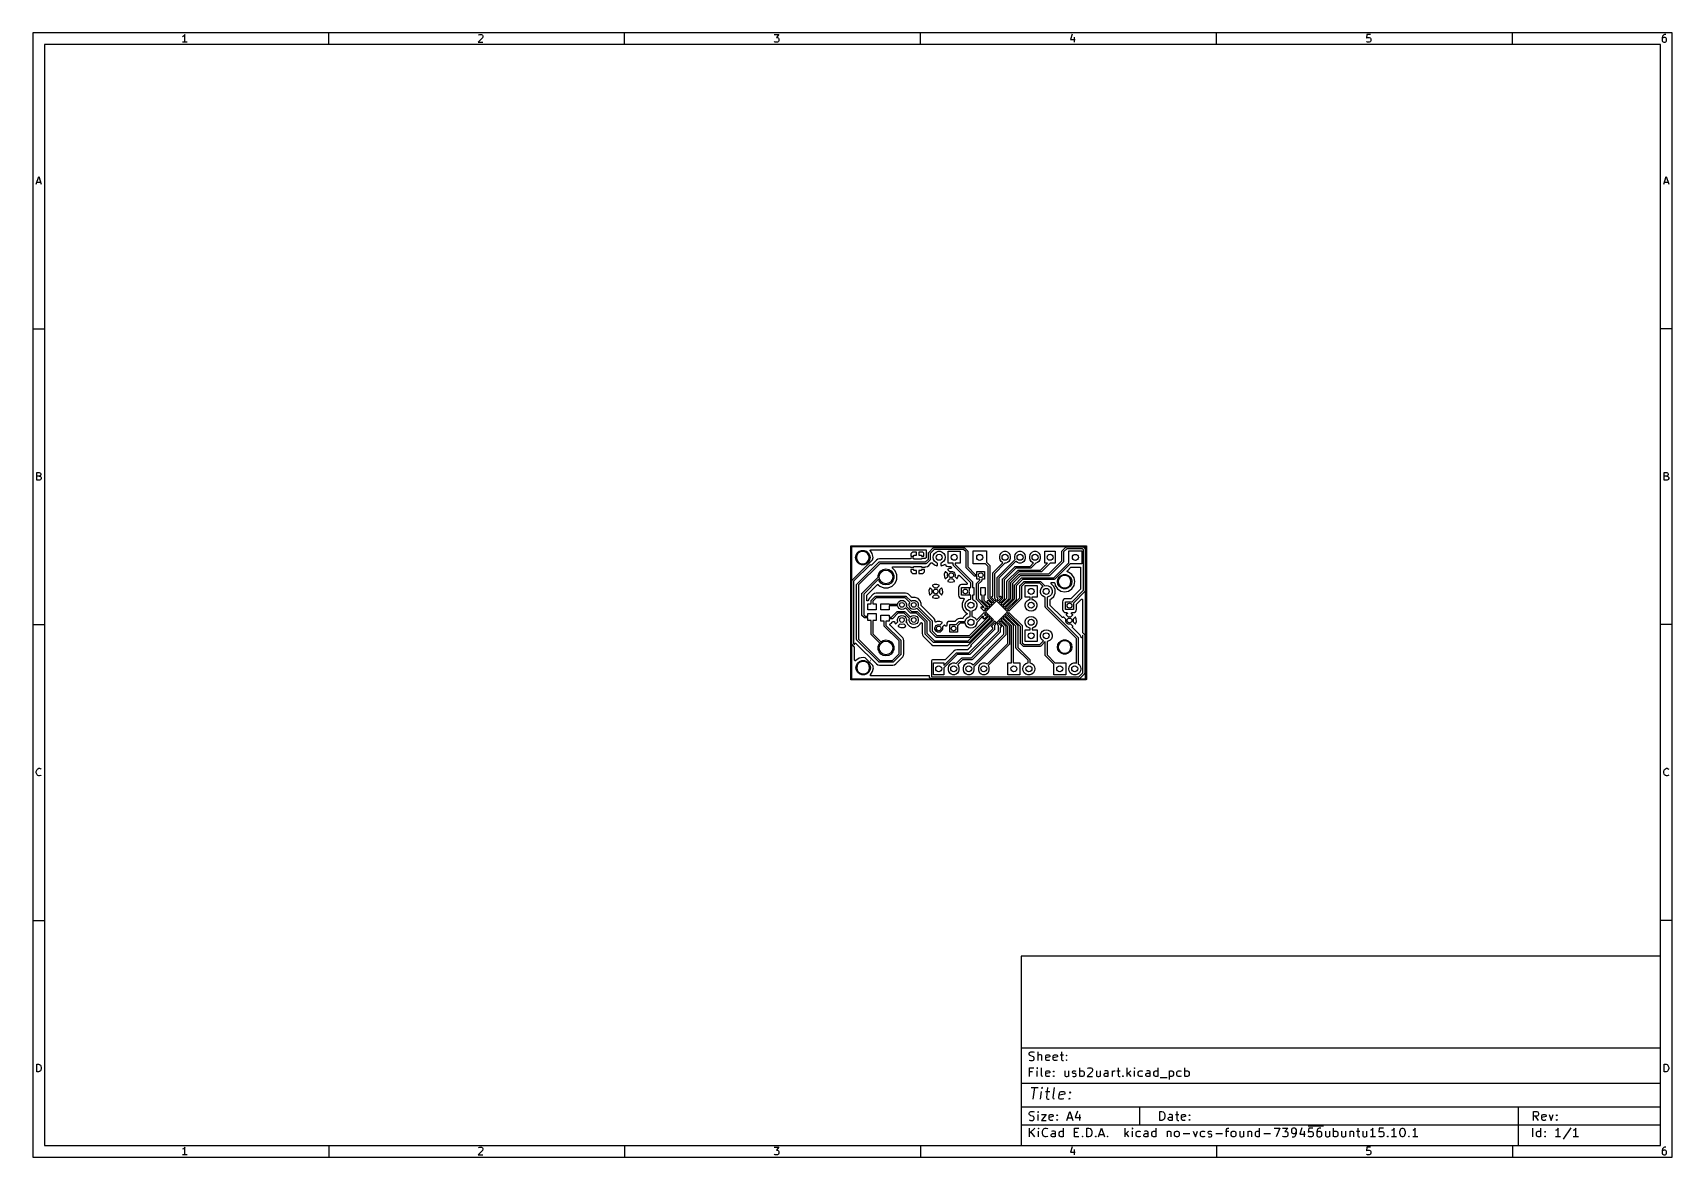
# Model space of a CAD drawing. Extents: x 10 to 287, y -200 to -10.
import ezdxf

# ---------------------------------------------------------------- set-up
doc = ezdxf.new("R2010")
doc.units = 0
doc.header["$MEASUREMENT"] = 0
doc.layers.add('BLACK', color=7, linetype='CONTINUOUS')

msp = doc.modelspace()

# ---------------------------------------------------------------- linework, layer by layer
at = {"layer": 'Black'}
for p, q in [((10, -10), (10, -200.007)), ((287.002, -10), (10, -10)), ((35.4464, -10.5976), (35.3226, -10.6595)), ((35.5702, -10.4738), (35.4464, -10.5976)), ((35.694, -10.2881), (35.5702, -10.4738)), ((35.694, -11.5881), (35.694, -10.2881)), ((60, -12), (60, -10)), ((86.0036, -10.8452), (85.2607, -11.5881)), ((85.3226, -10.4119), (85.3845, -10.35)), ((85.3845, -10.35), (85.5083, -10.2881)), ((85.5083, -10.2881), (85.8179, -10.2881)), ((85.8179, -10.2881), (85.9417, -10.35)), ((85.9417, -10.35), (86.0036, -10.4119)), ((86.0036, -10.4119), (86.0655, -10.5357)), ((86.0655, -10.6595), (86.0036, -10.8452)), ((86.0655, -10.5357), (86.0655, -10.6595)), ((110, -12), (110, -10)), ((135.261, -10.2881), (136.065, -10.2881)), ((136.065, -10.2881), (135.632, -10.7833)), ((135.632, -10.7833), (135.818, -10.7833)), ((135.818, -10.7833), (135.942, -10.8452)), ((135.942, -10.8452), (136.004, -10.9071)), ((136.004, -10.9071), (136.065, -11.031)), ((136.065, -11.031), (136.065, -11.3405)), ((160, -12), (160, -10)), ((185.632, -10.2262), (185.323, -11.1548)), ((185.942, -10.7214), (185.942, -11.5881)), ((210, -12), (210, -10)), ((235.385, -10.2881), (235.323, -10.9071)), ((235.323, -10.9071), (235.385, -10.8452)), ((236.004, -10.2881), (235.385, -10.2881)), ((235.385, -10.8452), (235.508, -10.7833)), ((235.508, -10.7833), (235.818, -10.7833)), ((235.818, -10.7833), (235.942, -10.8452)), ((235.942, -10.8452), (236.004, -10.9071)), ((236.004, -10.9071), (236.065, -11.031)), ((236.065, -11.031), (236.065, -11.3405)), ((260, -12), (260, -10)), ((285.385, -10.5976), (285.323, -10.8452)), ((285.323, -10.8452), (285.323, -11.3405)), ((285.385, -10.9071), (285.323, -11.031)), ((285.508, -10.4119), (285.385, -10.5976)), ((285.446, -10.8452), (285.385, -10.9071)), ((285.57, -10.7833), (285.446, -10.8452)), ((285.57, -10.35), (285.508, -10.4119)), ((285.694, -10.2881), (285.57, -10.35)), ((285.818, -10.7833), (285.57, -10.7833)), ((285.942, -10.2881), (285.694, -10.2881)), ((285.942, -10.8452), (285.818, -10.7833)), ((286.004, -10.9071), (285.942, -10.8452)), ((286.065, -11.031), (286.004, -10.9071)), ((286.065, -11.3405), (286.065, -11.031)), ((287.002, -200.007), (287.002, -10)), ((12, -12), (12, -198.007)), ((285.002, -12), (12, -12)), ((36.0655, -11.5881), (35.3226, -11.5881)), ((85.2607, -11.5881), (86.0655, -11.5881)), ((135.323, -11.5262), (135.261, -11.4643)), ((135.446, -11.5881), (135.323, -11.5262)), ((135.818, -11.5881), (135.446, -11.5881)), ((135.942, -11.5262), (135.818, -11.5881)), ((136.004, -11.4643), (135.942, -11.5262)), ((136.065, -11.3405), (136.004, -11.4643)), ((185.323, -11.1548), (186.127, -11.1548)), ((235.385, -11.5262), (235.323, -11.4643)), ((235.508, -11.5881), (235.385, -11.5262)), ((235.818, -11.5881), (235.508, -11.5881)), ((235.942, -11.5262), (235.818, -11.5881)), ((236.004, -11.4643), (235.942, -11.5262)), ((236.065, -11.3405), (236.004, -11.4643)), ((285.002, -198.007), (285.002, -12)), ((285.323, -11.3405), (285.385, -11.4643)), ((285.385, -11.4643), (285.446, -11.5262)), ((285.446, -11.5262), (285.57, -11.5881)), ((285.57, -11.5881), (285.818, -11.5881)), ((285.818, -11.5881), (285.942, -11.5262)), ((285.942, -11.5262), (286.004, -11.4643)), ((286.004, -11.4643), (286.065, -11.3405)), ((10.5667, -35.5881), (11, -34.2881)), ((10.6905, -35.2167), (11.3095, -35.2167)), ((11, -34.2881), (11.4333, -35.5881)), ((285.569, -35.5881), (286.002, -34.2881)), ((285.693, -35.2167), (286.312, -35.2167)), ((286.002, -34.2881), (286.436, -35.5881)), ((10, -60), (12, -60)), ((287.002, -60), (285.002, -60)), ((10.6595, -85.5881), (10.6595, -84.2881)), ((10.6595, -84.2881), (11.0929, -84.2881)), ((11.0929, -84.9071), (10.6595, -84.9071)), ((11.1548, -85.5881), (10.6595, -85.5881)), ((11.0929, -84.2881), (11.2167, -84.35)), ((11.2167, -84.8452), (11.0929, -84.9071)), ((11.0929, -84.9071), (11.2786, -84.969)), ((11.2786, -85.5262), (11.1548, -85.5881)), ((11.2167, -84.35), (11.2786, -84.4119)), ((11.2786, -84.7833), (11.2167, -84.8452)), ((11.2786, -84.4119), (11.3405, -84.5357)), ((11.3405, -84.6595), (11.2786, -84.7833)), ((11.2786, -84.969), (11.3405, -85.031)), ((11.3405, -85.4643), (11.2786, -85.5262)), ((11.3405, -84.5357), (11.3405, -84.6595)), ((11.3405, -85.031), (11.4024, -85.1548)), ((11.4024, -85.3405), (11.3405, -85.4643)), ((11.4024, -85.1548), (11.4024, -85.3405)), ((285.662, -85.5881), (285.662, -84.2881)), ((285.662, -84.2881), (286.095, -84.2881)), ((286.095, -84.9071), (285.662, -84.9071)), ((286.157, -85.5881), (285.662, -85.5881)), ((286.095, -84.2881), (286.219, -84.35)), ((286.219, -84.8452), (286.095, -84.9071)), ((286.095, -84.9071), (286.281, -84.969)), ((286.281, -85.5262), (286.157, -85.5881)), ((286.219, -84.35), (286.281, -84.4119)), ((286.281, -84.7833), (286.219, -84.8452)), ((286.281, -84.4119), (286.343, -84.5357)), ((286.343, -84.6595), (286.281, -84.7833)), ((286.281, -84.969), (286.343, -85.031)), ((286.343, -85.4643), (286.281, -85.5262)), ((286.343, -84.5357), (286.343, -84.6595)), ((286.343, -85.031), (286.405, -85.1548)), ((286.405, -85.3405), (286.343, -85.4643)), ((286.405, -85.1548), (286.405, -85.3405)), ((148.196, -96.761), (148.205, -96.7365)), ((148.196, -96.787), (148.196, -96.761)), ((148.197, -96.7908), (148.196, -96.787)), ((148.197, -119.236), (148.197, -96.7908)), ((148.205, -96.7365), (148.222, -96.7165)), ((148.222, -96.7165), (148.244, -96.7035)), ((148.244, -96.7035), (148.256, -96.7015)), ((148.256, -96.7015), (148.259, -96.7001)), ((148.259, -96.7001), (148.264, -96.7001)), ((148.264, -96.7001), (148.27, -96.699)), ((148.27, -96.699), (187.96, -96.699)), ((187.885, -96.849), (148.347, -96.849)), ((148.347, -96.849), (148.347, -119.178)), ((183.917, -97.5569), (184.552, -96.9219)), ((184.552, -96.9219), (184.557, -96.9181)), ((184.557, -96.9181), (184.562, -96.9131)), ((184.562, -96.9131), (184.579, -96.9033)), ((184.579, -96.9033), (184.595, -96.8921)), ((184.595, -96.8921), (184.601, -96.8903)), ((184.601, -96.8903), (184.607, -96.887)), ((184.607, -96.887), (184.626, -96.8836)), ((184.626, -96.8836), (184.645, -96.8786)), ((184.645, -96.8786), (184.652, -96.8791)), ((184.652, -96.8791), (184.658, -96.878)), ((184.658, -96.878), (187.452, -96.878)), ((187.452, -96.878), (187.458, -96.8791)), ((187.458, -96.8791), (187.465, -96.8786)), ((187.465, -96.8786), (187.484, -96.8836)), ((187.484, -96.8836), (187.503, -96.887)), ((187.503, -96.887), (187.509, -96.8903)), ((187.509, -96.8903), (187.515, -96.8921)), ((187.515, -96.8921), (187.531, -96.9033)), ((187.531, -96.9033), (187.548, -96.9131)), ((187.548, -96.9131), (187.553, -96.9181)), ((187.553, -96.9181), (187.558, -96.9219)), ((187.558, -96.9219), (187.812, -97.1759)), ((187.885, -119.178), (187.885, -96.849)), ((187.96, -96.699), (187.966, -96.7001)), ((187.966, -96.7001), (187.973, -96.7001)), ((187.973, -96.7001), (187.979, -96.7024)), ((187.979, -96.7024), (187.986, -96.7035)), ((187.986, -96.7035), (187.991, -96.7068)), ((187.991, -96.7068), (187.998, -96.709)), ((187.998, -96.709), (188.003, -96.7133)), ((188.003, -96.7133), (188.008, -96.7165)), ((188.008, -96.7165), (188.012, -96.7216)), ((188.012, -96.7216), (188.017, -96.7258)), ((188.017, -96.7258), (188.021, -96.7315)), ((188.021, -96.7315), (188.025, -96.7365)), ((188.025, -96.7365), (188.027, -96.7427)), ((188.027, -96.7427), (188.03, -96.7483)), ((188.03, -96.7483), (188.032, -96.7548)), ((188.032, -96.7548), (188.034, -96.761)), ((188.034, -96.761), (188.034, -96.7675)), ((188.034, -96.7675), (188.035, -96.774)), ((188.035, -96.774), (188.035, -119.253)), ((148.42, -102.51), (151.895, -99.0349)), ((149.021, -98.679), (149.095, -98.2618)), ((149.095, -99.0962), (149.021, -98.679)), ((149.095, -98.2618), (149.307, -97.895)), ((149.307, -99.463), (149.095, -99.0962)), ((149.236, -98.3131), (149.171, -98.679)), ((149.171, -98.679), (149.236, -99.0449)), ((149.422, -97.9914), (149.236, -98.3131)), ((149.236, -99.0449), (149.422, -99.3666)), ((149.246, -103.145), (152.929, -99.4619)), ((149.307, -97.895), (149.631, -97.6227)), ((149.631, -99.7353), (149.307, -99.463)), ((149.706, -97.7526), (149.422, -97.9914)), ((149.422, -99.3666), (149.706, -99.6054)), ((153.097, -99.718), (149.502, -103.313)), ((149.631, -97.6227), (150.029, -97.4778)), ((150.055, -97.6255), (149.706, -97.7526)), ((149.706, -99.6054), (150.055, -99.7325)), ((150.029, -97.4778), (150.453, -97.4778)), ((150.427, -97.6255), (150.055, -97.6255)), ((150.776, -97.7526), (150.427, -97.6255)), ((150.427, -99.7325), (150.776, -99.6054)), ((150.453, -97.4778), (150.851, -97.6227)), ((151.06, -97.9914), (150.776, -97.7526)), ((150.776, -99.6054), (151.06, -99.3666)), ((150.851, -97.6227), (151.175, -97.895)), ((151.175, -99.463), (150.851, -99.7353)), ((151.246, -98.3131), (151.06, -97.9914)), ((151.06, -99.3666), (151.246, -99.0449)), ((151.175, -97.895), (151.387, -98.2618)), ((151.387, -99.0962), (151.175, -99.463)), ((151.311, -98.679), (151.246, -98.3131)), ((151.246, -99.0449), (151.311, -98.679)), ((151.387, -98.2618), (151.461, -98.679)), ((151.461, -98.679), (151.387, -99.0962)), ((151.504, -97.4702), (151.505, -97.4661)), ((151.505, -97.4881), (151.504, -97.4702)), ((151.505, -97.4619), (151.511, -97.4451)), ((151.505, -97.4661), (151.505, -97.4619)), ((151.505, -97.5061), (151.505, -97.4881)), ((151.507, -97.51), (151.505, -97.5061)), ((151.507, -97.5142), (151.507, -97.51)), ((151.514, -97.5306), (151.507, -97.5142)), ((151.511, -97.4451), (151.516, -97.4278)), ((151.52, -97.5475), (151.514, -97.5306)), ((151.516, -97.4278), (151.519, -97.4244)), ((151.519, -97.4244), (151.52, -97.4205)), ((151.52, -97.4205), (151.532, -97.4067)), ((151.523, -97.5507), (151.52, -97.5475)), ((151.525, -97.5546), (151.523, -97.5507)), ((151.835, -98.0188), (151.525, -97.5546)), ((151.532, -97.4067), (151.543, -97.3923)), ((151.543, -97.3923), (151.546, -97.3899)), ((151.546, -97.3899), (151.549, -97.3867)), ((151.549, -97.3867), (151.564, -97.3777)), ((151.564, -97.3777), (151.579, -97.3678)), ((151.579, -97.3678), (151.583, -97.3668)), ((151.583, -97.3668), (151.587, -97.3647)), ((151.587, -97.3647), (151.605, -97.3615)), ((151.605, -97.3615), (151.622, -97.3573)), ((151.622, -97.3573), (151.626, -97.3577)), ((151.626, -97.3577), (151.63, -97.357)), ((151.63, -97.357), (160.844, -97.357)), ((152.561, -99.1116), (151.743, -99.9291)), ((151.966, -98.679), (151.835, -98.0188)), ((151.895, -99.0349), (151.966, -98.679)), ((152.784, -98.9624), (152.561, -99.1116)), ((153.048, -98.91), (152.784, -98.9624)), ((152.929, -99.4619), (152.934, -99.4581)), ((152.934, -99.4581), (152.939, -99.4531)), ((152.939, -99.4531), (152.956, -99.4433)), ((152.956, -99.4433), (152.972, -99.4321)), ((152.972, -99.4321), (152.978, -99.4303)), ((152.978, -99.4303), (152.984, -99.427)), ((152.984, -99.427), (153.003, -99.4236)), ((153.003, -99.4236), (153.022, -99.4186)), ((153.022, -99.4186), (153.029, -99.4191)), ((153.029, -99.4191), (153.035, -99.418)), ((153.035, -99.418), (160.847, -99.418)), ((158.215, -98.91), (153.048, -98.91)), ((160.909, -99.718), (153.097, -99.718)), ((158.225, -98.9081), (158.215, -98.91)), ((158.237, -98.9081), (158.225, -98.9081)), ((158.247, -98.9043), (158.237, -98.9081)), ((158.258, -98.9023), (158.247, -98.9043)), ((158.268, -98.8968), (158.258, -98.9023)), ((158.278, -98.893), (158.268, -98.8968)), ((158.287, -98.8858), (158.278, -98.893)), ((158.296, -98.8803), (158.287, -98.8858)), ((158.303, -98.8718), (158.296, -98.8803)), ((158.312, -98.8646), (158.303, -98.8718)), ((158.317, -98.855), (158.312, -98.8646)), ((158.325, -98.8465), (158.317, -98.855)), ((158.328, -98.8361), (158.325, -98.8465)), ((158.334, -98.8264), (158.328, -98.8361)), ((158.336, -98.8155), (158.334, -98.8264)), ((158.34, -98.8051), (158.336, -98.8155)), ((158.342, -98.783), (158.34, -98.7939)), ((158.34, -98.7939), (158.34, -98.8051)), ((158.385, -98.0665), (158.342, -98.2807)), ((158.342, -98.2807), (158.342, -98.468)), ((158.342, -98.468), (158.862, -98.468)), ((158.862, -98.768), (158.342, -98.768)), ((158.342, -98.768), (158.342, -98.783)), ((158.501, -97.8968), (158.385, -98.0665)), ((158.675, -97.7851), (158.501, -97.8968)), ((158.874, -97.7476), (158.675, -97.7851)), ((158.862, -98.468), (158.862, -98.268)), ((158.862, -98.268), (159.312, -98.268)), ((158.862, -98.968), (158.862, -98.768)), ((160.162, -98.968), (158.862, -98.968)), ((159.312, -97.7476), (158.874, -97.7476)), ((159.312, -98.268), (159.312, -97.7476)), ((159.712, -97.7476), (159.712, -98.268)), ((160.149, -97.7476), (159.712, -97.7476)), ((159.712, -98.268), (160.162, -98.268)), ((160.363, -97.7909), (160.149, -97.7476)), ((160.162, -98.268), (160.162, -98.418)), ((160.162, -98.418), (160.552, -98.418)), ((160.751, -98.818), (160.162, -98.818)), ((160.162, -98.818), (160.162, -98.968)), ((160.533, -97.9069), (160.363, -97.7909)), ((160.552, -97.9354), (160.533, -97.9069)), ((160.552, -98.418), (160.552, -97.9354)), ((160.76, -98.8165), (160.751, -98.818)), ((160.769, -98.8172), (160.76, -98.8165)), ((160.778, -98.8149), (160.769, -98.8172)), ((160.786, -98.8149), (160.778, -98.8149)), ((160.803, -98.809), (160.786, -98.8149)), ((160.82, -98.8059), (160.803, -98.809)), ((160.828, -98.8015), (160.82, -98.8059)), ((160.836, -98.7993), (160.828, -98.8015)), ((160.843, -98.7942), (160.836, -98.7993)), ((160.852, -98.7912), (160.843, -98.7942)), ((160.844, -97.357), (160.848, -97.3577)), ((160.847, -99.418), (161.331, -98.9344)), ((160.848, -97.3577), (160.852, -97.3573)), ((160.852, -97.3573), (160.87, -97.3615)), ((160.865, -98.78), (160.852, -98.7912)), ((160.88, -98.7712), (160.865, -98.78)), ((160.87, -97.3615), (160.887, -97.3647)), ((160.886, -98.7645), (160.88, -98.7712)), ((160.893, -98.7594), (160.886, -98.7645)), ((160.887, -97.3647), (160.891, -97.3668)), ((160.891, -97.3668), (160.895, -97.3678)), ((160.898, -98.7522), (160.893, -98.7594)), ((160.893, -98.7594), (160.893, -98.7594)), ((160.895, -97.3678), (160.91, -97.3777)), ((160.905, -98.7465), (160.898, -98.7522)), ((160.913, -98.7313), (160.905, -98.7465)), ((160.915, -99.7169), (160.909, -99.718)), ((160.91, -97.3777), (160.925, -97.3867)), ((160.925, -98.718), (160.913, -98.7313)), ((160.922, -99.7174), (160.915, -99.7169)), ((160.941, -99.7124), (160.922, -99.7174)), ((160.925, -97.3867), (160.928, -97.3899)), ((160.928, -98.7098), (160.925, -98.718)), ((160.928, -97.3899), (160.932, -97.3923)), ((160.933, -98.7025), (160.928, -98.7098)), ((160.932, -97.3923), (160.942, -97.4067)), ((160.935, -98.694), (160.933, -98.7025)), ((160.939, -98.6864), (160.935, -98.694)), ((160.943, -98.669), (160.939, -98.6864)), ((160.96, -99.709), (160.941, -99.7124)), ((160.942, -97.4067), (160.954, -97.4205)), ((160.948, -98.6527), (160.943, -98.669)), ((160.949, -97.5546), (160.948, -97.5567)), ((160.948, -97.5567), (160.952, -97.5766)), ((160.951, -98.6354), (160.948, -98.644)), ((160.948, -98.644), (160.948, -98.6527)), ((160.951, -97.5507), (160.949, -97.5546)), ((160.952, -98.618), (160.95, -98.6266)), ((160.95, -98.6266), (160.951, -98.6354)), ((160.954, -97.5475), (160.951, -97.5507)), ((160.952, -97.5766), (160.952, -98.618)), ((160.954, -97.4205), (160.955, -97.4244)), ((160.96, -97.5306), (160.954, -97.5475)), ((160.955, -97.4244), (160.958, -97.4278)), ((160.958, -97.4278), (160.963, -97.4451)), ((160.967, -97.5142), (160.96, -97.5306)), ((160.966, -99.7057), (160.96, -99.709)), ((160.963, -97.4451), (160.969, -97.4619)), ((160.972, -99.7039), (160.966, -99.7057)), ((160.969, -97.5061), (160.967, -97.51)), ((160.967, -97.51), (160.967, -97.5142)), ((160.969, -97.4619), (160.969, -97.4661)), ((160.969, -97.4661), (160.97, -97.4702)), ((160.97, -97.4702), (160.969, -97.4881)), ((160.969, -97.4881), (160.969, -97.5061)), ((160.988, -99.6927), (160.972, -99.7039)), ((161.005, -99.6829), (160.988, -99.6927)), ((161.01, -99.6779), (161.005, -99.6829)), ((161.015, -99.6741), (161.01, -99.6779)), ((161.587, -99.1026), (161.015, -99.6741)), ((161.331, -97.9039), (161.336, -97.885)), ((161.332, -97.9105), (161.331, -97.9039)), ((161.331, -97.917), (161.332, -97.9105)), ((161.331, -98.9344), (161.331, -97.917)), ((161.336, -97.885), (161.34, -97.8657)), ((161.34, -97.8657), (161.343, -97.86)), ((161.343, -97.86), (161.345, -97.8536)), ((161.345, -97.8536), (161.356, -97.8376)), ((161.356, -97.8376), (161.366, -97.8206)), ((161.366, -97.8206), (161.371, -97.8163)), ((161.371, -97.8163), (161.374, -97.8109)), ((161.374, -97.8109), (162.136, -97.0489)), ((161.383, -100.024), (161.812, -99.5951)), ((161.59, -99.0972), (161.587, -99.1026)), ((161.595, -99.0929), (161.59, -99.0972)), ((161.605, -99.0759), (161.595, -99.0929)), ((161.616, -99.0599), (161.605, -99.0759)), ((161.618, -99.0535), (161.616, -99.0599)), ((161.621, -99.0478), (161.618, -99.0535)), ((161.625, -99.0285), (161.621, -99.0478)), ((161.63, -99.0096), (161.625, -99.0285)), ((161.63, -98.9965), (161.629, -99.003)), ((161.629, -99.003), (161.63, -99.0096)), ((162.305, -97.305), (161.63, -97.9791)), ((161.63, -97.9791), (161.63, -98.9965)), ((161.812, -99.5951), (161.82, -99.5901)), ((161.82, -99.5901), (161.826, -99.5837)), ((161.826, -99.5837), (161.838, -99.5775)), ((161.838, -99.5775), (161.849, -99.5698)), ((161.849, -99.5698), (161.857, -99.5675)), ((161.857, -99.5675), (161.865, -99.5636)), ((161.865, -99.5636), (161.878, -99.5619)), ((161.878, -99.5619), (161.891, -99.5584)), ((161.891, -99.5584), (161.9, -99.5591)), ((161.9, -99.5591), (161.909, -99.5581)), ((161.909, -99.5581), (161.922, -99.561)), ((161.922, -99.561), (161.935, -99.5622)), ((161.935, -99.5622), (161.943, -99.5659)), ((161.943, -99.5659), (161.952, -99.5679)), ((161.952, -99.5679), (161.963, -99.5752)), ((161.963, -99.5752), (161.975, -99.5809)), ((161.975, -99.5809), (161.981, -99.587)), ((161.981, -99.587), (161.989, -99.5918)), ((161.989, -99.5918), (162.349, -99.926)), ((162.128, -98.6243), (162.189, -98.2768)), ((162.128, -98.6321), (162.128, -98.6243)), ((162.189, -98.9796), (162.128, -98.6321)), ((162.136, -97.0489), (162.142, -97.0451)), ((162.142, -97.0451), (162.146, -97.0401)), ((162.146, -97.0401), (162.163, -97.0303)), ((162.163, -97.0303), (162.179, -97.0191)), ((162.179, -97.0191), (162.185, -97.0173)), ((162.185, -97.0173), (162.191, -97.014)), ((162.189, -98.2768), (162.366, -97.9712)), ((162.366, -99.2852), (162.189, -98.9796)), ((162.191, -97.014), (162.21, -97.0106)), ((162.21, -97.0106), (162.229, -97.0056)), ((162.229, -97.0056), (162.236, -97.0061)), ((162.236, -97.0061), (162.243, -97.005)), ((162.243, -97.005), (167.322, -97.005)), ((167.26, -97.305), (162.305, -97.305)), ((162.366, -97.9712), (162.636, -97.7444)), ((162.636, -99.512), (162.366, -99.2852)), ((162.636, -97.7444), (162.968, -97.6238)), ((162.89, -99.6044), (162.636, -99.512)), ((162.89, -100.034), (162.89, -99.6044)), ((162.968, -97.6238), (163.321, -97.6238)), ((163.321, -97.6238), (163.652, -97.7444)), ((163.652, -99.512), (163.398, -99.6044)), ((163.398, -99.6044), (163.398, -100.034)), ((163.652, -97.7444), (163.923, -97.9712)), ((163.923, -99.2852), (163.652, -99.512)), ((163.923, -97.9712), (164.099, -98.2768)), ((164.099, -98.9796), (163.923, -99.2852)), ((164.099, -98.2768), (164.16, -98.6243)), ((164.16, -98.6321), (164.099, -98.9796)), ((164.16, -98.6243), (164.16, -98.6321)), ((164.668, -99.6442), (164.668, -97.6122)), ((164.668, -97.6122), (166.7, -97.6122)), ((165.534, -99.6442), (164.668, -99.6442)), ((165.534, -99.8982), (165.534, -99.6442)), ((166.7, -99.6442), (165.834, -99.6442)), ((165.834, -99.6442), (165.834, -99.8361)), ((166.7, -97.6122), (166.7, -99.6442)), ((167.68, -97.7251), (167.26, -97.305)), ((167.322, -97.005), (167.329, -97.0061)), ((167.329, -97.0061), (167.336, -97.0056)), ((167.336, -97.0056), (167.355, -97.0106)), ((167.355, -97.0106), (167.374, -97.014)), ((167.374, -97.014), (167.38, -97.0173)), ((167.38, -97.0173), (167.386, -97.0191)), ((167.386, -97.0191), (167.402, -97.0303)), ((167.402, -97.0303), (167.419, -97.0401)), ((167.419, -97.0401), (167.423, -97.0451)), ((167.423, -97.0451), (167.429, -97.0489)), ((167.429, -97.0489), (167.937, -97.5569)), ((167.68, -100.33), (167.68, -97.7251)), ((167.937, -97.5569), (167.94, -97.5623)), ((167.94, -97.5623), (167.945, -97.5666)), ((167.945, -97.5666), (167.955, -97.5836)), ((167.955, -97.5836), (167.966, -97.5996)), ((167.966, -97.5996), (167.968, -97.606)), ((167.968, -97.606), (167.971, -97.6117)), ((167.971, -97.6117), (167.975, -97.631)), ((167.975, -97.631), (167.98, -97.6499)), ((167.98, -97.6499), (167.979, -97.6565)), ((167.979, -97.6565), (167.981, -97.663)), ((167.981, -97.663), (167.981, -100.268)), ((168.885, -99.7585), (168.885, -97.5233)), ((168.885, -97.5233), (171.12, -97.5233)), ((171.12, -97.5233), (171.12, -99.4702)), ((171.12, -99.4702), (171.683, -100.033)), ((172.233, -101.24), (173.913, -99.5598)), ((174.262, -99.635), (172.489, -101.408)), ((172.995, -102.002), (175.986, -99.0111)), ((176.124, -99.2976), (173.251, -102.17)), ((173.406, -98.4719), (173.458, -98.1765)), ((173.406, -98.7845), (173.406, -98.4719)), ((173.458, -99.0798), (173.406, -98.7845)), ((173.458, -98.1765), (173.608, -97.9168)), ((173.608, -99.3396), (173.458, -99.0798)), ((173.608, -97.9168), (173.838, -97.724)), ((173.838, -99.5324), (173.608, -99.3396)), ((173.838, -97.724), (174.119, -97.6214)), ((173.913, -99.5598), (173.838, -99.5324)), ((174.119, -97.6214), (174.419, -97.6214)), ((174.419, -99.635), (174.262, -99.635)), ((174.419, -97.6214), (174.701, -97.724)), ((174.701, -99.5324), (174.419, -99.635)), ((174.701, -97.724), (174.931, -97.9168)), ((174.931, -99.3396), (174.701, -99.5324)), ((174.931, -97.9168), (175.081, -98.1765)), ((175.081, -99.0798), (174.931, -99.3396)), ((175.081, -98.1765), (175.133, -98.4719)), ((175.133, -98.7845), (175.081, -99.0798)), ((175.133, -98.4719), (175.133, -98.7845)), ((175.946, -98.4719), (175.998, -98.1765)), ((175.946, -98.7845), (175.946, -98.4719)), ((175.986, -99.0111), (175.946, -98.7845)), ((175.998, -98.1765), (176.148, -97.9168)), ((176.148, -99.3396), (176.124, -99.2976)), ((176.148, -97.9168), (176.378, -97.724)), ((176.378, -99.5324), (176.148, -99.3396)), ((176.378, -97.724), (176.659, -97.6214)), ((176.659, -99.635), (176.378, -99.5324)), ((176.659, -97.6214), (176.959, -97.6214)), ((176.959, -99.635), (176.659, -99.635)), ((176.959, -97.6214), (177.241, -97.724)), ((177.241, -99.5324), (176.959, -99.635)), ((177.241, -97.724), (177.471, -97.9168)), ((177.471, -99.3396), (177.241, -99.5324)), ((177.471, -97.9168), (177.621, -98.1765)), ((177.621, -99.0798), (177.471, -99.3396)), ((177.621, -98.1765), (177.673, -98.4719)), ((177.673, -98.7845), (177.621, -99.0798)), ((177.673, -98.4719), (177.673, -98.7845)), ((178.486, -98.4719), (178.538, -98.1765)), ((178.486, -98.7845), (178.486, -98.4719)), ((178.538, -99.0798), (178.486, -98.7845)), ((178.5, -100.18), (179.086, -99.5937)), ((178.538, -98.1765), (178.688, -97.9168)), ((178.688, -99.3396), (178.538, -99.0798)), ((179.455, -99.6487), (178.668, -100.436)), ((178.688, -97.9168), (178.918, -97.724)), ((178.918, -99.5324), (178.688, -99.3396)), ((178.918, -97.724), (179.199, -97.6214)), ((179.086, -99.5937), (178.918, -99.5324)), ((179.199, -97.6214), (179.499, -97.6214)), ((179.459, -99.6433), (179.455, -99.6487)), ((179.464, -99.639), (179.459, -99.6433)), ((179.467, -99.635), (179.464, -99.639)), ((179.499, -99.635), (179.467, -99.635)), ((179.499, -97.6214), (179.781, -97.724)), ((179.781, -99.5324), (179.499, -99.635)), ((179.781, -97.724), (180.011, -97.9168)), ((180.011, -99.3396), (179.781, -99.5324)), ((180.011, -97.9168), (180.161, -98.1765)), ((180.161, -99.0798), (180.011, -99.3396)), ((180.161, -98.1765), (180.213, -98.4719)), ((180.213, -98.7845), (180.161, -99.0798)), ((180.213, -98.4719), (180.213, -98.7845)), ((180.278, -100.815), (181.449, -99.6442)), ((181.873, -99.6442), (180.446, -101.071)), ((181.026, -99.6442), (181.026, -97.6122)), ((181.026, -97.6122), (182.753, -97.6122)), ((181.449, -99.6442), (181.026, -99.6442)), ((181.675, -101.45), (183.873, -99.2519)), ((184.129, -99.4201), (181.843, -101.706)), ((182.753, -99.6442), (181.873, -99.6442)), ((182.5, -102.085), (185.039, -99.5464)), ((182.753, -97.6122), (182.753, -99.6442)), ((183.873, -97.663), (183.874, -97.6565)), ((183.873, -99.2519), (183.873, -97.663)), ((183.874, -97.6499), (183.879, -97.631)), ((183.874, -97.6565), (183.874, -97.6499)), ((183.879, -97.631), (183.882, -97.6117)), ((183.882, -97.6117), (183.885, -97.606)), ((183.885, -97.606), (183.887, -97.5996)), ((183.887, -97.5996), (183.898, -97.5836)), ((183.898, -97.5836), (183.908, -97.5666)), ((183.908, -97.5666), (183.913, -97.5623)), ((183.913, -97.5623), (183.917, -97.5569)), ((184.133, -99.4147), (184.129, -99.4201)), ((184.138, -99.4104), (184.133, -99.4147)), ((184.148, -99.3934), (184.138, -99.4104)), ((184.159, -99.3774), (184.148, -99.3934)), ((184.161, -99.371), (184.159, -99.3774)), ((184.164, -99.3653), (184.161, -99.371)), ((184.167, -99.346), (184.164, -99.3653)), ((184.172, -99.3271), (184.167, -99.346)), ((184.173, -99.314), (184.172, -99.3205)), ((184.172, -99.3205), (184.172, -99.3271)), ((184.72, -97.178), (184.173, -97.7251)), ((184.173, -97.7251), (184.173, -99.314)), ((187.39, -97.178), (184.72, -97.178)), ((185.039, -99.5464), (185.039, -97.5233)), ((185.039, -97.5233), (187.274, -97.5233)), ((187.274, -97.5233), (187.274, -99.7585)), ((187.556, -97.3441), (187.39, -97.178)), ((187.556, -104.205), (187.556, -97.3441)), ((187.812, -97.1759), (187.816, -97.1813)), ((187.816, -97.1813), (187.821, -97.1856)), ((187.821, -97.1856), (187.831, -97.2026)), ((187.831, -97.2026), (187.842, -97.2186)), ((187.842, -97.2186), (187.844, -97.225)), ((187.844, -97.225), (187.847, -97.2307)), ((187.847, -97.2307), (187.85, -97.25)), ((187.85, -97.25), (187.855, -97.2689)), ((187.855, -97.2689), (187.855, -97.2755)), ((187.855, -97.2755), (187.856, -97.282)), ((187.856, -97.282), (187.856, -104.267)), ((151.527, -99.8273), (148.677, -102.678)), ((150.029, -99.8802), (149.631, -99.7353)), ((150.453, -99.8802), (150.029, -99.8802)), ((150.055, -99.7325), (150.427, -99.7325)), ((150.135, -104.669), (152.818, -101.986)), ((152.878, -102.35), (150.391, -104.837)), ((150.851, -99.7353), (150.453, -99.8802)), ((151.527, -99.8282), (151.527, -99.8273)), ((151.528, -99.8406), (151.527, -99.8282)), ((151.527, -99.8531), (151.528, -99.8406)), ((151.53, -99.8624), (151.527, -99.8531)), ((151.531, -99.8721), (151.53, -99.8624)), ((151.536, -99.8834), (151.531, -99.8721)), ((151.54, -99.8954), (151.536, -99.8834)), ((151.545, -99.9033), (151.54, -99.8954)), ((151.55, -99.9121), (151.545, -99.9033)), ((151.558, -99.9209), (151.55, -99.9121)), ((151.566, -99.931), (151.558, -99.9209)), ((151.574, -99.9364), (151.566, -99.931)), ((151.581, -99.9433), (151.574, -99.9364)), ((151.592, -99.9486), (151.581, -99.9433)), ((151.602, -99.9555), (151.592, -99.9486)), ((151.612, -99.9578), (151.602, -99.9555)), ((151.621, -99.9619), (151.612, -99.9578)), ((151.633, -99.963), (151.621, -99.9619)), ((151.645, -99.966), (151.633, -99.963)), ((151.655, -99.9649), (151.645, -99.966)), ((151.665, -99.9658), (151.655, -99.9649)), ((151.677, -99.9625), (151.665, -99.9658)), ((151.689, -99.9612), (151.677, -99.9625)), ((151.698, -99.9569), (151.689, -99.9612)), ((151.707, -99.9544), (151.698, -99.9569)), ((151.717, -99.9472), (151.707, -99.9544)), ((151.729, -99.9417), (151.717, -99.9472)), ((151.735, -99.9347), (151.729, -99.9417)), ((151.743, -99.9291), (151.735, -99.9347)), ((152.818, -101.715), (152.979, -101.273)), ((152.818, -101.986), (152.818, -101.715)), ((152.979, -102.628), (152.878, -102.35)), ((152.979, -101.273), (153.282, -100.912)), ((153.282, -100.912), (153.689, -100.677)), ((153.689, -100.677), (154.153, -100.595)), ((154.153, -100.595), (154.616, -100.677)), ((154.616, -100.677), (155.024, -100.912)), ((155.024, -100.912), (155.326, -101.273)), ((155.236, -100.364), (155.238, -100.347)), ((155.238, -100.369), (155.236, -100.364)), ((155.238, -100.331), (155.24, -100.326)), ((155.238, -100.347), (155.238, -100.331)), ((155.238, -100.375), (155.238, -100.369)), ((155.243, -100.391), (155.238, -100.375)), ((155.24, -100.32), (155.247, -100.305)), ((155.24, -100.326), (155.24, -100.32)), ((155.248, -100.407), (155.243, -100.391)), ((155.247, -100.305), (155.253, -100.289)), ((155.251, -100.411), (155.248, -100.407)), ((155.253, -100.416), (155.251, -100.411)), ((155.253, -100.289), (155.256, -100.285)), ((155.263, -100.429), (155.253, -100.416)), ((155.256, -100.285), (155.259, -100.28)), ((155.259, -100.28), (155.27, -100.268)), ((155.273, -100.443), (155.263, -100.429)), ((155.27, -100.268), (155.281, -100.256)), ((155.729, -100.899), (155.273, -100.443)), ((155.281, -100.256), (155.286, -100.253)), ((155.286, -100.253), (155.29, -100.249)), ((155.29, -100.249), (155.305, -100.242)), ((155.305, -100.242), (155.319, -100.234)), ((155.319, -100.234), (155.325, -100.233)), ((155.325, -100.233), (155.33, -100.23)), ((155.326, -101.273), (155.487, -101.715)), ((155.487, -102.186), (155.326, -102.628)), ((155.33, -100.23), (155.346, -100.229)), ((155.346, -100.229), (155.363, -100.226)), ((155.363, -100.226), (158.215, -100.226)), ((155.487, -101.715), (155.487, -102.186)), ((156.011, -101.583), (155.729, -100.899)), ((155.931, -102.514), (156.01, -102.322)), ((156.01, -102.322), (156.011, -101.583)), ((158.215, -100.226), (158.225, -100.228)), ((158.225, -100.228), (158.237, -100.228)), ((158.237, -100.228), (158.247, -100.232)), ((158.247, -100.232), (158.258, -100.234)), ((158.258, -100.234), (158.268, -100.239)), ((158.268, -100.239), (158.278, -100.243)), ((158.278, -100.243), (158.287, -100.25)), ((158.287, -100.25), (158.296, -100.256)), ((158.296, -100.256), (158.303, -100.264)), ((158.303, -100.264), (158.312, -100.271)), ((158.312, -100.271), (158.317, -100.281)), ((158.317, -100.281), (158.325, -100.289)), ((158.325, -100.289), (158.328, -100.3)), ((158.328, -100.3), (158.334, -100.31)), ((158.334, -100.31), (158.335, -100.318)), ((158.335, -100.318), (158.862, -100.318)), ((158.342, -100.718), (158.342, -100.856)), ((158.862, -100.718), (158.342, -100.718)), ((158.342, -100.856), (158.379, -101.055)), ((158.379, -101.055), (158.491, -101.229)), ((158.491, -101.229), (158.661, -101.345)), ((158.661, -101.345), (158.875, -101.388)), ((158.862, -100.318), (158.862, -100.168)), ((158.862, -100.168), (160.162, -100.168)), ((158.862, -100.868), (158.862, -100.718)), ((159.312, -100.868), (158.862, -100.868)), ((158.875, -101.388), (159.312, -101.388)), ((159.312, -101.388), (159.312, -100.868)), ((160.162, -100.868), (159.712, -100.868)), ((159.712, -100.868), (159.712, -101.388)), ((159.712, -101.388), (160.15, -101.388)), ((160.15, -101.388), (160.313, -101.358)), ((160.162, -100.168), (160.162, -100.318)), ((160.162, -100.318), (160.689, -100.318)), ((160.162, -100.718), (160.162, -100.868)), ((160.682, -100.718), (160.162, -100.718)), ((160.313, -101.358), (160.349, -101.351)), ((160.313, -101.358), (160.313, -101.358)), ((160.349, -101.351), (160.523, -101.239)), ((160.523, -101.239), (160.639, -101.069)), ((160.639, -101.069), (160.682, -100.855)), ((160.682, -100.855), (160.682, -100.718)), ((160.689, -100.318), (160.69, -100.31)), ((160.69, -100.31), (160.696, -100.3)), ((160.696, -100.3), (160.699, -100.289)), ((160.699, -100.289), (160.707, -100.281)), ((160.707, -100.281), (160.712, -100.271)), ((160.712, -100.271), (160.721, -100.264)), ((160.721, -100.264), (160.728, -100.256)), ((160.728, -100.256), (160.737, -100.25)), ((160.737, -100.25), (160.746, -100.243)), ((160.746, -100.243), (160.756, -100.239)), ((160.756, -100.239), (160.766, -100.234)), ((160.766, -100.234), (160.777, -100.232)), ((160.777, -100.232), (160.787, -100.228)), ((160.787, -100.228), (160.798, -100.228)), ((160.798, -100.228), (160.809, -100.226)), ((160.809, -100.226), (160.896, -100.226)), ((160.896, -100.226), (161.16, -100.174)), ((161.16, -100.174), (161.383, -100.024)), ((162.349, -99.926), (162.758, -100.095)), ((162.758, -100.095), (162.89, -100.034)), ((163.398, -100.034), (163.53, -100.095)), ((163.53, -100.095), (163.939, -99.926)), ((163.939, -99.926), (164.02, -99.851)), ((164.148, -101.107), (164.011, -101.5)), ((164.011, -101.5), (164.037, -101.964)), ((164.02, -99.8509), (164.039, -99.8388)), ((164.02, -99.851), (164.02, -99.8509)), ((164.02, -99.8509), (164.02, -99.8509)), ((164.037, -101.964), (164.143, -102.219)), ((164.039, -99.8388), (164.057, -99.8271)), ((164.057, -99.827), (164.078, -99.8222)), ((164.057, -99.8271), (164.057, -99.827)), ((164.057, -99.827), (164.057, -99.827)), ((164.078, -99.8222), (164.1, -99.8173)), ((164.1, -99.8173), (164.1, -99.8173)), ((164.1, -99.8173), (164.1, -99.8173)), ((164.1, -99.8173), (164.122, -99.82)), ((164.122, -99.82), (164.144, -99.8228)), ((164.143, -102.219), (164.242, -102.243)), ((164.144, -99.8228), (164.144, -99.8228)), ((164.144, -99.8228), (164.144, -99.8228)), ((164.144, -99.8228), (164.164, -99.8329)), ((164.242, -101.084), (164.148, -101.107)), ((164.164, -99.8329), (164.183, -99.8429)), ((164.183, -99.8429), (164.183, -99.843)), ((164.183, -99.843), (164.183, -99.843)), ((164.183, -99.843), (164.198, -99.8586)), ((164.198, -99.8586), (164.213, -99.8752)), ((164.213, -99.8752), (164.213, -99.8753)), ((164.213, -99.8753), (164.213, -99.8754)), ((164.213, -99.8754), (164.297, -100.005)), ((164.583, -101.426), (164.242, -101.084)), ((164.242, -102.243), (164.583, -101.901)), ((164.297, -100.005), (164.467, -100.121)), ((164.467, -100.121), (164.681, -100.165)), ((164.537, -101.55), (164.583, -101.426)), ((164.537, -101.777), (164.537, -101.55)), ((164.583, -101.901), (164.537, -101.777)), ((164.625, -100.626), (164.601, -100.725)), ((164.601, -100.725), (164.937, -101.062)), ((164.937, -102.265), (164.601, -102.602)), ((164.879, -100.521), (164.625, -100.626)), ((164.681, -100.165), (165.021, -100.165)), ((165.089, -100.509), (164.879, -100.521)), ((164.937, -101.062), (164.957, -101.05)), ((164.957, -102.277), (164.937, -102.265)), ((164.957, -101.05), (165.18, -101.011)), ((165.18, -102.316), (164.957, -102.277)), ((165.021, -100.165), (165.039, -100.168)), ((165.039, -100.168), (165.057, -100.17)), ((165.057, -100.17), (165.06, -100.172)), ((165.06, -100.172), (165.065, -100.172)), ((165.065, -100.172), (165.08, -100.181)), ((165.08, -100.181), (165.096, -100.189)), ((165.09, -100.509), (165.089, -100.509)), ((165.089, -100.509), (165.089, -100.509)), ((165.111, -100.504), (165.09, -100.509)), ((165.096, -100.189), (165.099, -100.192)), ((165.099, -100.192), (165.103, -100.194)), ((165.103, -100.194), (165.114, -100.208)), ((165.132, -100.499), (165.111, -100.504)), ((165.114, -100.208), (165.127, -100.221)), ((165.127, -100.221), (165.187, -100.311)), ((165.133, -100.498), (165.132, -100.498)), ((165.132, -100.498), (165.132, -100.499)), ((165.151, -100.486), (165.133, -100.498)), ((165.169, -100.474), (165.151, -100.486)), ((165.182, -100.456), (165.169, -100.474)), ((165.169, -100.474), (165.169, -100.474)), ((165.169, -100.474), (165.169, -100.474)), ((165.18, -101.011), (165.403, -101.05)), ((165.403, -102.277), (165.18, -102.316)), ((165.195, -100.439), (165.182, -100.456)), ((165.187, -100.311), (165.187, -100.312)), ((165.187, -100.312), (165.188, -100.312)), ((165.188, -100.312), (165.196, -100.332)), ((165.201, -100.417), (165.195, -100.438)), ((165.195, -100.438), (165.195, -100.439)), ((165.195, -100.439), (165.195, -100.439)), ((165.196, -100.332), (165.205, -100.352)), ((165.208, -100.397), (165.201, -100.417)), ((165.205, -100.352), (165.205, -100.352)), ((165.205, -100.352), (165.205, -100.353)), ((165.205, -100.353), (165.206, -100.374)), ((165.206, -100.374), (165.208, -100.396)), ((165.208, -100.396), (165.208, -100.396)), ((165.208, -100.396), (165.208, -100.397)), ((165.403, -101.05), (165.599, -101.164)), ((165.423, -102.265), (165.403, -102.277)), ((165.759, -102.602), (165.423, -102.265)), ((165.535, -99.9047), (165.534, -99.8982)), ((165.535, -99.9113), (165.535, -99.9047)), ((165.54, -99.9302), (165.535, -99.9113)), ((165.543, -99.9495), (165.54, -99.9302)), ((165.547, -99.9552), (165.543, -99.9495)), ((165.548, -99.9616), (165.547, -99.9552)), ((165.559, -99.9776), (165.548, -99.9616)), ((165.569, -99.9946), (165.559, -99.9776)), ((165.574, -99.9989), (165.569, -99.9946)), ((165.578, -100.004), (165.574, -99.9989)), ((168.496, -102.922), (165.578, -100.004)), ((165.599, -101.164), (165.745, -101.337)), ((165.745, -101.337), (165.823, -101.55)), ((165.823, -101.777), (165.777, -101.901)), ((165.777, -101.901), (166.118, -102.243)), ((165.823, -101.55), (165.823, -101.777)), ((165.834, -99.8361), (168.752, -102.754)), ((166.118, -102.243), (166.212, -102.22)), ((166.212, -102.22), (166.349, -101.827)), ((166.348, -101.806), (166.351, -101.786)), ((166.349, -101.827), (166.348, -101.806)), ((166.351, -101.786), (166.352, -101.766)), ((166.352, -101.766), (166.353, -101.765)), ((166.353, -101.763), (166.362, -101.745)), ((166.353, -101.765), (166.353, -101.763)), ((166.362, -101.745), (166.371, -101.726)), ((166.371, -101.726), (166.372, -101.725)), ((166.372, -101.725), (166.373, -101.723)), ((166.373, -101.723), (166.388, -101.709)), ((166.388, -101.709), (166.402, -101.695)), ((166.402, -101.695), (166.404, -101.694)), ((166.404, -101.694), (166.405, -101.693)), ((166.405, -101.693), (166.424, -101.685)), ((166.424, -101.685), (166.442, -101.676)), ((166.442, -101.676), (166.444, -101.676)), ((166.444, -101.676), (166.446, -101.676)), ((166.446, -101.676), (166.466, -101.674)), ((166.466, -101.674), (166.486, -101.673)), ((166.486, -101.673), (166.488, -101.673)), ((166.488, -101.673), (166.49, -101.673)), ((166.49, -101.673), (166.509, -101.679)), ((166.509, -101.679), (166.529, -101.684)), ((166.529, -101.684), (166.53, -101.685)), ((166.53, -101.685), (166.532, -101.686)), ((166.532, -101.686), (166.548, -101.698)), ((166.548, -101.698), (166.565, -101.709)), ((166.565, -101.709), (167.862, -103.007)), ((167.682, -100.337), (167.68, -100.33)), ((167.681, -100.343), (167.682, -100.337)), ((167.686, -100.362), (167.681, -100.343)), ((167.69, -100.381), (167.686, -100.362)), ((167.693, -100.387), (167.69, -100.381)), ((167.695, -100.393), (167.693, -100.387)), ((167.706, -100.409), (167.695, -100.393)), ((167.716, -100.426), (167.706, -100.409)), ((167.721, -100.431), (167.716, -100.426)), ((167.724, -100.436), (167.721, -100.431)), ((169.058, -101.77), (167.724, -100.436)), ((167.981, -100.268), (169.226, -101.513)), ((170.984, -99.7585), (168.885, -99.7585)), ((169.063, -101.773), (169.058, -101.77)), ((169.068, -101.778), (169.063, -101.773)), ((169.085, -101.788), (169.068, -101.778)), ((169.101, -101.799), (169.085, -101.788)), ((169.107, -101.801), (169.101, -101.799)), ((169.113, -101.804), (169.107, -101.801)), ((169.132, -101.808), (169.113, -101.804)), ((169.151, -101.813), (169.132, -101.808)), ((169.157, -101.812), (169.151, -101.813)), ((169.164, -101.813), (169.157, -101.812)), ((169.53, -101.813), (169.164, -101.813)), ((169.226, -101.513), (169.53, -101.513)), ((169.502, -103.018), (170.03, -102.49)), ((169.53, -101.513), (169.53, -101.013)), ((169.53, -101.013), (170.83, -101.013)), ((169.53, -102.313), (169.53, -101.813)), ((170.03, -102.313), (169.53, -102.313)), ((170.03, -102.49), (170.03, -102.313)), ((170.83, -102.313), (170.33, -102.313)), ((170.33, -102.313), (170.33, -102.552)), ((170.83, -101.013), (170.83, -102.313)), ((171.427, -100.202), (170.984, -99.7585)), ((171.427, -105.53), (171.427, -100.202)), ((171.683, -100.033), (171.687, -100.039)), ((171.687, -100.039), (171.692, -100.043)), ((171.692, -100.043), (171.702, -100.06)), ((171.702, -100.06), (171.713, -100.076)), ((171.713, -100.076), (171.715, -100.082)), ((171.715, -100.082), (171.718, -100.088)), ((171.718, -100.088), (171.721, -100.107)), ((171.721, -100.107), (171.726, -100.126)), ((171.726, -100.126), (171.726, -100.133)), ((171.726, -100.133), (171.727, -100.139)), ((171.727, -100.139), (171.727, -105.468)), ((172.189, -101.346), (172.19, -101.34)), ((172.189, -105.223), (172.189, -101.346)), ((172.19, -101.333), (172.195, -101.314)), ((172.19, -101.34), (172.19, -101.333)), ((172.195, -101.314), (172.198, -101.295)), ((172.198, -101.295), (172.201, -101.289)), ((172.201, -101.289), (172.203, -101.283)), ((172.203, -101.283), (172.214, -101.267)), ((172.214, -101.267), (172.224, -101.25)), ((172.224, -101.25), (172.229, -101.245)), ((172.229, -101.245), (172.233, -101.24)), ((172.489, -101.408), (172.489, -105.523)), ((172.951, -102.108), (172.952, -102.102)), ((172.951, -105.357), (172.951, -102.108)), ((172.952, -102.095), (172.957, -102.076)), ((172.952, -102.102), (172.952, -102.095)), ((172.957, -102.076), (172.96, -102.057)), ((172.96, -102.057), (172.963, -102.051)), ((172.963, -102.051), (172.965, -102.045)), ((172.965, -102.045), (172.976, -102.029)), ((172.976, -102.029), (172.986, -102.012)), ((172.986, -102.012), (172.991, -102.007)), ((172.991, -102.007), (172.995, -102.002)), ((173.251, -102.17), (173.251, -105.295)), ((173.84, -102.362), (173.841, -102.355)), ((173.84, -105.57), (173.84, -102.362)), ((173.841, -102.349), (173.846, -102.33)), ((173.841, -102.355), (173.841, -102.349)), ((173.846, -102.33), (173.849, -102.311)), ((173.849, -102.311), (173.852, -102.305)), ((173.852, -102.305), (173.854, -102.299)), ((173.854, -102.299), (173.865, -102.283)), ((173.865, -102.283), (173.875, -102.266)), ((173.875, -102.266), (173.88, -102.261)), ((173.88, -102.261), (173.884, -102.256)), ((173.884, -102.256), (175.916, -100.224)), ((176.084, -100.48), (174.14, -102.424)), ((174.14, -102.424), (174.14, -105.632)), ((174.646, -102.637), (176.424, -100.859)), ((176.592, -101.115), (174.902, -102.805)), ((175.281, -102.891), (176.678, -101.494)), ((176.846, -101.75), (175.537, -103.059)), ((175.916, -100.224), (175.921, -100.22)), ((175.916, -103.272), (177.059, -102.129)), ((175.921, -100.22), (175.926, -100.215)), ((175.926, -100.215), (175.943, -100.205)), ((175.943, -100.205), (175.959, -100.194)), ((175.959, -100.194), (175.965, -100.192)), ((175.965, -100.192), (175.971, -100.189)), ((175.971, -100.189), (175.99, -100.186)), ((175.99, -100.186), (176.009, -100.181)), ((176.009, -100.181), (176.016, -100.181)), ((176.016, -100.181), (176.022, -100.18)), ((176.022, -100.18), (178.5, -100.18)), ((178.562, -100.48), (176.084, -100.48)), ((177.227, -102.385), (176.172, -103.44)), ((176.424, -100.859), (176.429, -100.855)), ((176.429, -100.855), (176.434, -100.85)), ((176.434, -100.85), (176.451, -100.84)), ((176.451, -100.84), (176.467, -100.829)), ((176.467, -100.829), (176.473, -100.827)), ((176.473, -100.827), (176.479, -100.824)), ((176.479, -100.824), (176.498, -100.821)), ((176.498, -100.821), (176.517, -100.816)), ((176.517, -100.816), (176.524, -100.816)), ((176.524, -100.816), (176.53, -100.815)), ((176.53, -100.815), (180.278, -100.815)), ((180.34, -101.115), (176.592, -101.115)), ((176.678, -101.494), (176.683, -101.49)), ((176.683, -101.49), (176.688, -101.485)), ((176.688, -101.485), (176.705, -101.475)), ((176.705, -101.475), (176.721, -101.464)), ((176.721, -101.464), (176.727, -101.462)), ((176.727, -101.462), (176.733, -101.459)), ((176.733, -101.459), (176.752, -101.456)), ((176.752, -101.456), (176.771, -101.451)), ((176.771, -101.451), (176.778, -101.451)), ((176.778, -101.451), (176.784, -101.45)), ((176.784, -101.45), (181.675, -101.45)), ((181.737, -101.75), (176.846, -101.75)), ((177.059, -102.129), (177.064, -102.125)), ((177.064, -102.125), (177.069, -102.12)), ((177.069, -102.12), (177.086, -102.11)), ((177.086, -102.11), (177.102, -102.099)), ((177.102, -102.099), (177.108, -102.097)), ((177.108, -102.097), (177.114, -102.094)), ((177.114, -102.094), (177.133, -102.091)), ((177.133, -102.091), (177.152, -102.086)), ((177.152, -102.086), (177.159, -102.086)), ((177.159, -102.086), (177.165, -102.085)), ((177.165, -102.085), (182.5, -102.085)), ((182.562, -102.385), (177.227, -102.385)), ((178.569, -100.479), (178.562, -100.48)), ((178.575, -100.479), (178.569, -100.479)), ((178.594, -100.474), (178.575, -100.479)), ((178.613, -100.471), (178.594, -100.474)), ((178.619, -100.468), (178.613, -100.471)), ((178.625, -100.466), (178.619, -100.468)), ((178.641, -100.455), (178.625, -100.466)), ((178.658, -100.445), (178.641, -100.455)), ((178.663, -100.44), (178.658, -100.445)), ((178.668, -100.436), (178.663, -100.44)), ((180.346, -101.114), (180.34, -101.115)), ((180.353, -101.114), (180.346, -101.114)), ((180.372, -101.109), (180.353, -101.114)), ((180.391, -101.106), (180.372, -101.109)), ((180.397, -101.103), (180.391, -101.106)), ((180.403, -101.101), (180.397, -101.103)), ((180.419, -101.09), (180.403, -101.101)), ((180.436, -101.08), (180.419, -101.09)), ((180.441, -101.075), (180.436, -101.08)), ((180.446, -101.071), (180.441, -101.075)), ((181.743, -101.749), (181.737, -101.75)), ((181.75, -101.749), (181.743, -101.749)), ((181.769, -101.744), (181.75, -101.749)), ((181.788, -101.741), (181.769, -101.744)), ((181.794, -101.738), (181.788, -101.741)), ((181.8, -101.736), (181.794, -101.738)), ((181.816, -101.725), (181.8, -101.736)), ((181.833, -101.715), (181.816, -101.725)), ((181.838, -101.71), (181.833, -101.715)), ((181.843, -101.706), (181.838, -101.71)), ((182.569, -102.384), (182.562, -102.385)), ((182.576, -102.384), (182.569, -102.384)), ((182.595, -102.379), (182.576, -102.384)), ((182.614, -102.376), (182.595, -102.379)), ((182.62, -102.373), (182.614, -102.376)), ((182.626, -102.371), (182.62, -102.373)), ((182.642, -102.36), (182.626, -102.371)), ((182.659, -102.35), (182.642, -102.36)), ((182.663, -102.345), (182.659, -102.35)), ((182.669, -102.341), (182.663, -102.345)), ((185.251, -99.7585), (182.669, -102.341)), ((183.121, -102.743), (183.194, -102.326)), ((183.194, -102.326), (183.406, -101.959)), ((183.335, -102.377), (183.271, -102.743)), ((183.521, -102.055), (183.335, -102.377)), ((183.406, -101.959), (183.731, -101.687)), ((183.806, -101.817), (183.521, -102.055)), ((183.731, -101.687), (184.129, -101.542)), ((184.155, -101.689), (183.806, -101.817)), ((184.129, -101.542), (184.552, -101.542)), ((184.526, -101.689), (184.155, -101.689)), ((184.875, -101.817), (184.526, -101.689)), ((184.552, -101.542), (184.95, -101.687)), ((184.78, -100.99), (184.785, -100.972)), ((184.781, -100.994), (184.78, -100.99)), ((184.78, -100.998), (184.781, -100.994)), ((184.783, -101.016), (184.78, -100.998)), ((184.784, -101.034), (184.783, -101.016)), ((184.786, -101.038), (184.784, -101.034)), ((184.785, -100.972), (184.788, -100.955)), ((184.787, -101.042), (184.786, -101.038)), ((184.795, -101.057), (184.787, -101.042)), ((184.788, -100.955), (184.791, -100.951)), ((184.791, -100.951), (184.792, -100.947)), ((184.792, -100.947), (184.802, -100.932)), ((184.803, -101.074), (184.795, -101.057)), ((184.802, -100.932), (184.811, -100.917)), ((184.806, -101.077), (184.803, -101.074)), ((184.808, -101.08), (184.806, -101.077)), ((184.821, -101.092), (184.808, -101.08)), ((184.811, -100.917), (184.815, -100.915)), ((184.815, -100.915), (184.817, -100.911)), ((184.817, -100.911), (185.412, -100.316)), ((184.834, -101.105), (184.821, -101.092)), ((184.838, -101.107), (184.834, -101.105)), ((184.841, -101.109), (184.838, -101.107)), ((184.858, -101.116), (184.841, -101.109)), ((184.874, -101.124), (184.858, -101.116)), ((184.878, -101.124), (184.874, -101.124)), ((185.16, -102.055), (184.875, -101.817)), ((184.882, -101.125), (184.878, -101.124)), ((185.001, -101.149), (184.882, -101.125)), ((184.95, -101.687), (185.275, -101.959)), ((185.56, -101.523), (185.001, -101.149)), ((185.346, -102.377), (185.16, -102.055)), ((187.274, -99.7585), (185.251, -99.7585)), ((185.275, -101.959), (185.487, -102.326)), ((185.41, -102.743), (185.346, -102.377)), ((185.412, -100.316), (185.416, -100.313)), ((185.416, -100.313), (185.42, -100.309)), ((185.42, -100.309), (185.434, -100.3)), ((185.434, -100.3), (185.448, -100.291)), ((185.448, -100.291), (185.453, -100.289)), ((185.453, -100.289), (185.458, -100.287)), ((185.458, -100.287), (185.475, -100.284)), ((185.475, -100.284), (185.491, -100.279)), ((185.487, -102.326), (185.56, -102.743)), ((185.491, -100.279), (185.496, -100.28)), ((185.496, -100.28), (185.502, -100.279)), ((185.502, -100.279), (186.921, -100.279)), ((185.934, -102.083), (185.56, -101.523)), ((186.066, -102.743), (185.934, -102.083)), ((186.921, -100.279), (186.932, -100.281)), ((186.932, -100.281), (186.943, -100.281)), ((186.943, -100.281), (186.953, -100.285)), ((186.953, -100.285), (186.964, -100.287)), ((186.964, -100.287), (186.974, -100.292)), ((186.974, -100.292), (186.984, -100.296)), ((186.984, -100.296), (186.993, -100.303)), ((186.993, -100.303), (187.003, -100.309)), ((187.003, -100.309), (187.01, -100.317)), ((187.01, -100.317), (187.018, -100.324)), ((187.018, -100.324), (187.024, -100.334)), ((187.024, -100.334), (187.031, -100.342)), ((187.031, -100.342), (187.035, -100.353)), ((187.035, -100.353), (187.04, -100.363)), ((187.04, -100.363), (187.042, -100.373)), ((187.042, -100.373), (187.046, -100.384)), ((187.046, -100.384), (187.046, -100.395)), ((187.046, -100.395), (187.048, -100.406)), ((187.048, -100.406), (187.048, -103.942)), ((148.376, -102.616), (148.378, -102.609)), ((148.376, -113.284), (148.376, -102.616)), ((148.377, -102.603), (148.382, -102.584)), ((148.378, -102.609), (148.377, -102.603)), ((148.382, -102.584), (148.386, -102.565)), ((148.386, -102.565), (148.389, -102.559)), ((148.389, -102.559), (148.391, -102.553)), ((148.391, -102.553), (148.402, -102.537)), ((148.402, -102.537), (148.412, -102.52)), ((148.412, -102.52), (148.417, -102.515)), ((148.417, -102.515), (148.42, -102.51)), ((148.677, -102.678), (148.677, -113.222)), ((149.202, -103.251), (149.203, -103.245)), ((149.202, -112.522), (149.202, -103.251)), ((149.203, -103.238), (149.208, -103.219)), ((149.203, -103.245), (149.203, -103.238)), ((149.208, -103.219), (149.211, -103.2)), ((149.211, -103.2), (149.214, -103.194)), ((149.214, -103.194), (149.216, -103.188)), ((149.216, -103.188), (149.227, -103.172)), ((149.227, -103.172), (149.237, -103.155)), ((149.237, -103.155), (149.242, -103.15)), ((149.242, -103.15), (149.246, -103.145)), ((149.502, -103.313), (149.502, -112.46)), ((150.091, -104.775), (150.092, -104.768)), ((150.091, -108.394), (150.091, -104.775)), ((150.092, -104.762), (150.097, -104.743)), ((150.092, -104.768), (150.092, -104.762)), ((150.097, -104.743), (150.1, -104.724)), ((150.1, -104.724), (150.103, -104.718)), ((150.103, -104.718), (150.105, -104.712)), ((150.105, -104.712), (150.116, -104.696)), ((150.116, -104.696), (150.126, -104.679)), ((150.126, -104.679), (150.131, -104.674)), ((150.131, -104.674), (150.135, -104.669)), ((150.391, -104.837), (150.391, -108.332)), ((150.899, -105.089), (150.904, -105.073)), ((150.9, -105.095), (150.899, -105.089)), ((150.899, -105.1), (150.9, -105.095)), ((150.899, -105.868), (150.899, -105.1)), ((150.904, -105.073), (150.907, -105.057)), ((150.907, -105.057), (150.909, -105.052)), ((150.909, -105.052), (150.911, -105.046)), ((150.911, -105.046), (150.92, -105.033)), ((150.92, -105.033), (150.929, -105.019)), ((150.929, -105.019), (150.933, -105.015)), ((150.933, -105.015), (150.936, -105.01)), ((150.936, -105.01), (151.823, -104.123)), ((151.989, -104.89), (151.352, -105.528)), ((151.702, -105.896), (152.357, -105.24)), ((151.823, -104.123), (152.671, -103.276)), ((151.823, -104.123), (151.823, -104.123)), ((152.048, -104.851), (151.989, -104.89)), ((152.213, -104.741), (152.048, -104.851)), ((152.476, -104.688), (152.213, -104.741)), ((152.357, -105.24), (152.363, -105.237)), ((152.363, -105.237), (152.367, -105.232)), ((152.367, -105.232), (152.384, -105.222)), ((152.384, -105.222), (152.4, -105.211)), ((152.4, -105.211), (152.406, -105.209)), ((152.406, -105.209), (152.412, -105.206)), ((152.412, -105.206), (152.431, -105.202)), ((152.431, -105.202), (152.45, -105.197)), ((152.45, -105.197), (152.457, -105.198)), ((152.457, -105.198), (152.463, -105.197)), ((152.463, -105.197), (157.48, -105.197)), ((157.467, -104.688), (152.476, -104.688)), ((152.671, -103.276), (152.68, -103.269)), ((152.68, -103.269), (152.688, -103.262)), ((152.688, -103.262), (152.698, -103.257)), ((152.698, -103.257), (152.707, -103.251)), ((152.707, -103.251), (152.718, -103.248)), ((152.718, -103.248), (152.728, -103.243)), ((152.728, -103.243), (152.739, -103.242)), ((152.739, -103.242), (152.749, -103.239)), ((152.749, -103.239), (152.761, -103.24)), ((152.761, -103.24), (152.772, -103.239)), ((152.772, -103.239), (152.782, -103.242)), ((152.782, -103.242), (152.793, -103.243)), ((152.793, -103.243), (152.803, -103.248)), ((152.803, -103.248), (152.814, -103.251)), ((152.814, -103.251), (152.823, -103.257)), ((152.823, -103.257), (152.833, -103.262)), ((152.833, -103.262), (152.841, -103.27)), ((152.841, -103.27), (152.85, -103.276)), ((152.85, -103.276), (153.099, -103.525)), ((153.282, -102.989), (152.979, -102.628)), ((153.099, -103.525), (153.781, -103.808)), ((153.689, -103.224), (153.282, -102.989)), ((154.153, -103.306), (153.689, -103.224)), ((153.781, -103.808), (154.521, -103.809)), ((154.616, -103.224), (154.153, -103.306)), ((154.521, -103.809), (155.204, -103.527)), ((155.024, -102.989), (154.616, -103.224)), ((155.326, -102.628), (155.024, -102.989)), ((155.204, -103.527), (155.325, -103.405)), ((155.325, -103.405), (155.727, -103.004)), ((155.727, -103.004), (155.931, -102.514)), ((157.731, -104.741), (157.467, -104.688)), ((157.48, -105.197), (157.487, -105.198)), ((157.487, -105.198), (157.493, -105.197)), ((157.493, -105.197), (157.512, -105.202)), ((157.512, -105.202), (157.531, -105.206)), ((157.531, -105.206), (157.537, -105.209)), ((157.537, -105.209), (157.543, -105.211)), ((157.543, -105.211), (157.559, -105.222)), ((157.559, -105.222), (157.576, -105.232)), ((157.576, -105.232), (157.581, -105.237)), ((157.581, -105.237), (157.586, -105.24)), ((157.586, -105.24), (158.41, -106.065)), ((157.954, -104.89), (157.731, -104.741)), ((158.451, -105.387), (157.954, -104.89)), ((161.544, -103.837), (161.407, -104.231)), ((161.407, -104.231), (161.434, -104.695)), ((161.434, -104.695), (161.539, -104.949)), ((161.539, -104.949), (161.638, -104.973)), ((161.638, -103.815), (161.544, -103.837)), ((161.979, -104.156), (161.638, -103.815)), ((161.638, -104.973), (161.979, -104.632)), ((161.934, -104.281), (161.979, -104.156)), ((161.934, -104.507), (161.934, -104.281)), ((161.979, -104.632), (161.934, -104.507)), ((162.021, -103.357), (161.997, -103.456)), ((161.997, -103.456), (162.334, -103.792)), ((162.334, -104.996), (161.997, -105.332)), ((162.276, -103.251), (162.021, -103.357)), ((162.74, -103.225), (162.276, -103.251)), ((162.334, -103.792), (162.353, -103.781)), ((162.353, -105.007), (162.334, -104.996)), ((162.353, -103.781), (162.576, -103.742)), ((162.576, -105.046), (162.353, -105.007)), ((162.576, -103.742), (162.8, -103.781)), ((162.8, -105.007), (162.576, -105.046)), ((163.133, -103.362), (162.74, -103.225)), ((162.8, -103.781), (162.819, -103.792)), ((162.819, -104.996), (162.8, -105.007)), ((162.819, -103.792), (163.156, -103.456)), ((163.156, -105.332), (162.819, -104.996)), ((163.156, -103.456), (163.133, -103.362)), ((163.515, -103.815), (163.174, -104.156)), ((163.174, -104.156), (163.219, -104.281)), ((163.219, -104.507), (163.174, -104.632)), ((163.174, -104.632), (163.515, -104.973)), ((163.219, -104.281), (163.219, -104.507)), ((163.614, -103.839), (163.515, -103.815)), ((163.515, -104.973), (163.609, -104.951)), ((163.609, -104.951), (163.746, -104.557)), ((163.719, -104.093), (163.614, -103.839)), ((163.746, -104.557), (163.719, -104.093)), ((164.601, -102.602), (164.623, -102.696)), ((164.623, -102.696), (165.017, -102.833)), ((165.017, -102.833), (165.481, -102.806)), ((165.481, -102.806), (165.735, -102.701)), ((165.735, -102.701), (165.759, -102.602)), ((166.449, -103.543), (166.406, -103.757)), ((166.406, -103.757), (166.406, -105.032)), ((166.406, -105.032), (166.444, -105.231)), ((166.444, -105.231), (166.555, -105.405)), ((166.565, -103.373), (166.449, -103.543)), ((166.739, -103.261), (166.565, -103.373)), ((166.938, -103.224), (166.739, -103.261)), ((166.927, -105.044), (166.927, -103.744)), ((166.927, -103.744), (168.226, -103.744)), ((168.226, -105.044), (166.927, -105.044)), ((167.772, -103.224), (166.938, -103.224)), ((167.789, -103.221), (167.772, -103.224)), ((167.805, -103.219), (167.789, -103.221)), ((167.81, -103.217), (167.805, -103.219)), ((167.816, -103.216), (167.81, -103.217)), ((167.83, -103.208), (167.816, -103.216)), ((167.845, -103.201), (167.83, -103.208)), ((167.849, -103.197), (167.845, -103.201)), ((167.854, -103.194), (167.849, -103.197)), ((167.865, -103.181), (167.854, -103.194)), ((167.862, -103.007), (167.872, -103.02)), ((167.876, -103.169), (167.865, -103.181)), ((167.872, -103.02), (167.882, -103.033)), ((167.879, -103.164), (167.876, -103.169)), ((167.882, -103.16), (167.879, -103.164)), ((167.882, -103.033), (167.884, -103.038)), ((167.888, -103.144), (167.882, -103.16)), ((167.884, -103.038), (167.888, -103.043)), ((167.888, -103.043), (167.892, -103.059)), ((167.895, -103.129), (167.888, -103.144)), ((167.892, -103.059), (167.897, -103.075)), ((167.896, -103.124), (167.895, -103.129)), ((167.897, -103.119), (167.896, -103.124)), ((167.897, -103.075), (167.897, -103.08)), ((167.897, -103.08), (167.899, -103.085)), ((167.899, -103.085), (167.897, -103.102)), ((167.897, -103.102), (167.897, -103.119)), ((168.226, -103.744), (168.226, -104.244)), ((168.226, -104.244), (168.296, -104.244)), ((168.296, -104.544), (168.226, -104.544)), ((168.226, -104.544), (168.226, -105.044)), ((168.296, -104.244), (168.296, -103.744)), ((168.296, -103.744), (168.496, -103.744)), ((168.296, -105.044), (168.296, -104.544)), ((168.496, -105.044), (168.296, -105.044)), ((168.496, -103.744), (168.496, -102.922)), ((168.496, -105.731), (168.496, -105.044)), ((168.752, -102.754), (168.756, -102.759)), ((168.756, -102.759), (168.761, -102.763)), ((168.761, -102.763), (168.771, -102.78)), ((168.771, -102.78), (168.782, -102.796)), ((168.782, -102.796), (168.783, -102.803)), ((168.783, -102.803), (168.787, -102.808)), ((168.787, -102.808), (168.79, -102.828)), ((168.79, -102.828), (168.795, -102.847)), ((168.795, -102.847), (168.795, -102.853)), ((168.795, -102.853), (168.796, -102.86)), ((168.796, -102.86), (168.796, -103.744)), ((168.796, -103.744), (168.996, -103.744)), ((168.996, -105.044), (168.796, -105.044)), ((168.796, -105.044), (168.796, -105.777)), ((168.996, -103.744), (168.996, -105.044)), ((169.458, -103.124), (169.46, -103.117)), ((169.458, -105.683), (169.458, -103.124)), ((169.459, -103.111), (169.464, -103.092)), ((169.46, -103.117), (169.459, -103.111)), ((169.464, -103.092), (169.468, -103.073)), ((169.468, -103.073), (169.471, -103.067)), ((169.471, -103.067), (169.473, -103.061)), ((169.473, -103.061), (169.484, -103.045)), ((169.484, -103.045), (169.494, -103.028)), ((169.494, -103.028), (169.499, -103.023)), ((169.499, -103.023), (169.502, -103.018)), ((170.286, -102.659), (169.758, -103.186)), ((169.758, -103.186), (169.758, -105.621)), ((170.196, -105.044), (170.196, -103.744)), ((170.196, -103.744), (170.896, -103.744)), ((170.396, -105.044), (170.196, -105.044)), ((170.29, -102.653), (170.286, -102.659)), ((170.295, -102.649), (170.29, -102.653)), ((170.305, -102.632), (170.295, -102.649)), ((170.316, -102.616), (170.305, -102.632)), ((170.318, -102.61), (170.316, -102.616)), ((170.321, -102.604), (170.318, -102.61)), ((170.324, -102.585), (170.321, -102.604)), ((170.329, -102.566), (170.324, -102.585)), ((170.33, -102.552), (170.329, -102.559)), ((170.329, -102.559), (170.329, -102.566)), ((170.396, -105.913), (170.396, -105.044)), ((170.896, -105.044), (170.696, -105.044)), ((170.696, -105.044), (170.696, -105.851)), ((170.896, -103.744), (170.896, -105.044)), ((171.933, -105.391), (172.145, -105.179)), ((172.145, -105.179), (172.189, -105.223)), ((173.329, -105.374), (173.524, -105.179)), ((173.524, -105.179), (173.736, -105.391)), ((174.602, -102.743), (174.603, -102.736)), ((174.602, -105.515), (174.602, -102.743)), ((174.603, -102.73), (174.608, -102.711)), ((174.603, -102.736), (174.603, -102.73)), ((174.608, -102.711), (174.611, -102.692)), ((174.611, -102.692), (174.614, -102.686)), ((174.614, -102.686), (174.616, -102.68)), ((174.616, -102.68), (174.627, -102.664)), ((174.627, -102.664), (174.637, -102.647)), ((174.637, -102.647), (174.642, -102.642)), ((174.642, -102.642), (174.646, -102.637)), ((174.902, -102.805), (174.902, -105.577)), ((175.237, -102.997), (175.238, -102.99)), ((175.237, -105.587), (175.237, -102.997)), ((175.238, -102.984), (175.243, -102.965)), ((175.238, -102.99), (175.238, -102.984)), ((175.243, -102.965), (175.246, -102.946)), ((175.246, -102.946), (175.249, -102.94)), ((175.249, -102.94), (175.251, -102.934)), ((175.251, -102.934), (175.262, -102.918)), ((175.262, -102.918), (175.272, -102.901)), ((175.272, -102.901), (175.277, -102.896)), ((175.277, -102.896), (175.281, -102.891)), ((175.537, -103.059), (175.537, -105.649)), ((175.872, -103.378), (175.873, -103.371)), ((175.872, -105.659), (175.872, -103.378)), ((175.873, -103.365), (175.878, -103.346)), ((175.873, -103.371), (175.873, -103.365)), ((175.878, -103.346), (175.881, -103.327)), ((175.881, -103.327), (175.884, -103.321)), ((175.884, -103.321), (175.886, -103.315)), ((175.886, -103.315), (175.897, -103.299)), ((175.897, -103.299), (175.907, -103.282)), ((175.907, -103.282), (175.912, -103.277)), ((175.912, -103.277), (175.916, -103.272)), ((176.172, -103.44), (176.172, -105.721)), ((176.761, -103.505), (176.762, -103.498)), ((176.761, -105.477), (176.761, -103.505)), ((176.762, -103.492), (176.767, -103.473)), ((176.762, -103.498), (176.762, -103.492)), ((176.767, -103.473), (176.77, -103.454)), ((176.77, -103.454), (176.773, -103.448)), ((176.773, -103.448), (176.775, -103.442)), ((176.775, -103.442), (176.786, -103.426)), ((176.786, -103.426), (176.796, -103.409)), ((176.796, -103.409), (176.801, -103.404)), ((176.801, -103.404), (176.805, -103.399)), ((176.805, -103.399), (177.44, -102.764)), ((177.608, -103.02), (177.061, -103.567)), ((177.061, -103.567), (177.061, -105.539)), ((177.44, -102.764), (177.445, -102.76)), ((177.445, -102.76), (177.45, -102.755)), ((177.45, -102.755), (177.467, -102.745)), ((177.467, -102.745), (177.483, -102.734)), ((177.483, -102.734), (177.489, -102.732)), ((177.489, -102.732), (177.495, -102.729)), ((177.495, -102.729), (177.514, -102.726)), ((177.514, -102.726), (177.533, -102.721)), ((177.533, -102.721), (177.54, -102.721)), ((177.54, -102.721), (177.546, -102.72)), ((177.546, -102.72), (180.213, -102.72)), ((180.151, -103.02), (177.608, -103.02)), ((177.689, -105.394), (177.689, -103.394)), ((177.689, -103.394), (179.689, -103.394)), ((179.689, -103.394), (179.689, -105.394)), ((180.693, -103.562), (180.151, -103.02)), ((180.213, -102.72), (180.219, -102.721)), ((180.219, -102.721), (180.226, -102.721)), ((180.226, -102.721), (180.245, -102.726)), ((180.24, -104.22), (180.36, -103.892)), ((180.24, -104.568), (180.24, -104.22)), ((180.36, -104.896), (180.24, -104.568)), ((180.245, -102.726), (180.264, -102.729)), ((180.264, -102.729), (180.27, -102.732)), ((180.27, -102.732), (180.276, -102.734)), ((180.276, -102.734), (180.292, -102.745)), ((180.292, -102.745), (180.309, -102.755)), ((180.309, -102.755), (180.314, -102.76)), ((180.314, -102.76), (180.319, -102.764)), ((180.319, -102.764), (180.988, -103.433)), ((180.36, -103.892), (180.584, -103.625)), ((180.584, -105.163), (180.36, -104.896)), ((180.584, -103.625), (180.693, -103.562)), ((180.886, -105.337), (180.584, -105.163)), ((180.988, -103.433), (181.229, -103.39)), ((181.229, -103.39), (181.572, -103.451)), ((181.572, -103.451), (181.874, -103.625)), ((181.874, -105.163), (181.572, -105.337)), ((181.874, -103.625), (182.098, -103.892)), ((182.098, -104.896), (181.874, -105.163)), ((182.041, -103.031), (182.043, -103.014)), ((182.043, -103.036), (182.041, -103.031)), ((182.043, -102.998), (182.044, -102.993)), ((182.043, -103.014), (182.043, -102.998)), ((182.043, -103.042), (182.043, -103.036)), ((182.048, -103.058), (182.043, -103.042)), ((182.044, -102.993), (182.045, -102.987)), ((182.045, -102.987), (182.052, -102.972)), ((182.052, -103.074), (182.048, -103.058)), ((182.052, -102.972), (182.058, -102.956)), ((182.056, -103.078), (182.052, -103.074)), ((182.058, -103.084), (182.056, -103.078)), ((182.058, -102.956), (182.061, -102.952)), ((182.068, -103.096), (182.058, -103.084)), ((182.061, -102.952), (182.064, -102.947)), ((182.064, -102.947), (182.075, -102.935)), ((182.078, -103.11), (182.068, -103.096)), ((182.075, -102.935), (182.086, -102.923)), ((182.508, -103.541), (182.078, -103.11)), ((182.082, -105.673), (182.507, -105.249)), ((182.086, -102.923), (182.091, -102.92)), ((182.091, -102.92), (182.095, -102.916)), ((182.095, -102.916), (182.11, -102.909)), ((182.098, -103.892), (182.218, -104.22)), ((182.218, -104.568), (182.098, -104.896)), ((182.11, -102.909), (182.124, -102.901)), ((182.124, -102.901), (182.13, -102.9)), ((182.13, -102.9), (182.135, -102.897)), ((182.135, -102.897), (182.151, -102.896)), ((182.151, -102.896), (182.168, -102.893)), ((182.168, -102.893), (182.541, -102.893)), ((182.218, -104.22), (182.218, -104.568)), ((182.507, -105.249), (182.737, -104.695)), ((182.737, -104.095), (182.508, -103.541)), ((182.541, -102.893), (182.561, -102.897)), ((182.561, -102.897), (182.582, -102.9)), ((182.582, -102.9), (182.583, -102.9)), ((182.583, -102.9), (182.584, -102.901)), ((182.584, -102.901), (182.602, -102.911)), ((182.602, -102.911), (182.62, -102.921)), ((182.62, -102.921), (182.621, -102.922)), ((182.621, -102.922), (182.622, -102.923)), ((182.622, -102.923), (182.636, -102.939)), ((182.636, -102.939), (182.649, -102.954)), ((182.649, -102.954), (182.65, -102.955)), ((182.65, -102.955), (182.651, -102.956)), ((182.651, -102.956), (182.658, -102.976)), ((182.658, -102.976), (182.665, -102.995)), ((182.665, -102.995), (182.747, -103.403)), ((182.737, -104.695), (182.737, -104.095)), ((182.747, -103.403), (183.121, -103.963)), ((183.194, -103.16), (183.121, -102.743)), ((183.121, -103.963), (183.68, -104.337)), ((183.406, -103.527), (183.194, -103.16)), ((183.271, -102.743), (183.335, -103.109)), ((183.335, -103.109), (183.521, -103.431)), ((183.731, -103.799), (183.406, -103.527)), ((183.521, -103.431), (183.806, -103.669)), ((183.68, -104.337), (184.34, -104.468)), ((184.129, -103.944), (183.731, -103.799)), ((183.806, -103.669), (184.155, -103.797)), ((184.552, -103.944), (184.129, -103.944)), ((184.155, -103.797), (184.526, -103.797)), ((184.34, -104.468), (185.001, -104.337)), ((184.526, -103.797), (184.875, -103.669)), ((184.95, -103.799), (184.552, -103.944)), ((184.875, -103.669), (185.16, -103.431)), ((185.275, -103.527), (184.95, -103.799)), ((185.001, -104.337), (185.56, -103.963)), ((185.16, -103.431), (185.346, -103.109)), ((185.487, -103.16), (185.275, -103.527)), ((185.346, -103.109), (185.41, -102.743)), ((187.011, -104.032), (185.443, -105.599)), ((185.56, -102.743), (185.487, -103.16)), ((185.56, -103.963), (185.934, -103.403)), ((185.604, -106.157), (187.556, -104.205)), ((187.812, -104.373), (185.816, -106.369)), ((185.934, -103.403), (186.066, -102.743)), ((187.014, -104.027), (187.011, -104.032)), ((187.018, -104.023), (187.014, -104.027)), ((187.027, -104.009), (187.018, -104.023)), ((187.036, -103.996), (187.027, -104.009)), ((187.038, -103.99), (187.036, -103.996)), ((187.04, -103.985), (187.038, -103.99)), ((187.043, -103.969), (187.04, -103.985)), ((187.048, -103.953), (187.043, -103.969)), ((187.048, -103.942), (187.047, -103.947)), ((187.047, -103.947), (187.048, -103.953)), ((187.816, -104.368), (187.812, -104.373)), ((187.821, -104.363), (187.816, -104.368)), ((187.831, -104.346), (187.821, -104.363)), ((187.842, -104.33), (187.831, -104.346)), ((187.844, -104.324), (187.842, -104.33)), ((187.847, -104.318), (187.844, -104.324)), ((187.85, -104.299), (187.847, -104.318)), ((187.855, -104.28), (187.85, -104.299)), ((187.856, -104.267), (187.855, -104.273)), ((187.855, -104.273), (187.855, -104.28)), ((150.899, -105.869), (150.899, -105.868)), ((150.899, -105.868), (150.899, -105.868)), ((150.903, -105.89), (150.899, -105.869)), ((150.907, -105.911), (150.903, -105.89)), ((150.907, -105.912), (150.907, -105.911)), ((150.907, -105.913), (150.907, -105.912)), ((150.918, -105.931), (150.907, -105.913)), ((150.929, -105.949), (150.918, -105.931)), ((150.929, -105.95), (150.929, -105.949)), ((150.93, -105.95), (150.929, -105.95)), ((150.946, -105.964), (150.93, -105.95)), ((150.963, -105.978), (150.946, -105.964)), ((150.964, -105.978), (150.963, -105.978)), ((150.963, -105.978), (150.963, -105.978)), ((150.984, -105.986), (150.964, -105.978)), ((151.004, -105.993), (150.984, -105.986)), ((151.005, -105.993), (151.004, -105.993)), ((151.027, -105.993), (151.005, -105.993)), ((151.005, -105.993), (151.005, -105.993)), ((151.048, -105.993), (151.027, -105.993)), ((151.049, -105.993), (151.048, -105.993)), ((151.074, -105.988), (151.049, -105.993)), ((151.049, -105.993), (151.049, -105.993)), ((151.083, -105.985), (151.074, -105.988)), ((151.092, -105.983), (151.083, -105.985)), ((151.103, -105.977), (151.092, -105.983)), ((151.116, -105.972), (151.103, -105.977)), ((151.108, -107.5), (151.108, -106.5)), ((151.108, -106.5), (151.658, -106.5)), ((152.508, -107.5), (151.108, -107.5)), ((151.122, -105.966), (151.116, -105.972)), ((151.13, -105.962), (151.122, -105.966)), ((151.139, -105.952), (151.13, -105.962)), ((151.149, -105.944), (151.139, -105.952)), ((151.153, -105.936), (151.149, -105.944)), ((151.159, -105.929), (151.153, -105.936)), ((151.164, -105.917), (151.159, -105.929)), ((151.171, -105.905), (151.164, -105.917)), ((151.172, -105.896), (151.171, -105.905)), ((151.175, -105.888), (151.172, -105.896)), ((151.177, -105.879), (151.175, -105.888)), ((151.203, -105.751), (151.177, -105.879)), ((151.177, -105.879), (151.177, -105.879)), ((151.352, -105.528), (151.203, -105.751)), ((151.658, -106.002), (151.659, -105.995)), ((151.658, -106.5), (151.658, -106.002)), ((151.659, -105.989), (151.664, -105.97)), ((151.659, -105.995), (151.659, -105.989)), ((151.664, -105.97), (151.667, -105.951)), ((151.667, -105.951), (151.671, -105.945)), ((151.671, -105.945), (151.672, -105.938)), ((151.672, -105.938), (151.683, -105.922)), ((151.683, -105.922), (151.693, -105.905)), ((151.693, -105.905), (151.698, -105.901)), ((151.698, -105.901), (151.702, -105.896)), ((152.526, -105.496), (151.958, -106.064)), ((151.958, -106.064), (151.958, -106.5)), ((151.958, -106.5), (152.508, -106.5)), ((152.508, -106.5), (152.508, -107.5)), ((157.418, -105.496), (152.526, -105.496)), ((153.308, -107.5), (153.308, -106.5)), ((153.308, -106.5), (154.708, -106.5)), ((154.708, -107.5), (153.308, -107.5)), ((154.708, -106.5), (154.708, -106.53)), ((154.708, -106.53), (156.106, -106.53)), ((156.106, -106.83), (154.708, -106.83)), ((154.708, -106.83), (154.708, -107.5)), ((155.071, -108.75), (155.977, -107.844)), ((155.977, -107.844), (155.982, -107.84)), ((155.982, -107.84), (155.987, -107.835)), ((155.987, -107.835), (156.004, -107.825)), ((156.004, -107.825), (156.02, -107.814)), ((156.02, -107.814), (156.026, -107.812)), ((156.026, -107.812), (156.032, -107.809)), ((156.032, -107.809), (156.051, -107.806)), ((156.051, -107.806), (156.07, -107.801)), ((156.07, -107.801), (156.076, -107.801)), ((156.076, -107.801), (156.083, -107.8)), ((156.083, -107.8), (157.29, -107.8)), ((156.106, -106.53), (156.19, -106.298)), ((156.19, -107.062), (156.106, -106.83)), ((156.19, -106.298), (156.361, -106.094)), ((156.361, -107.266), (156.19, -107.062)), ((156.361, -106.094), (156.591, -105.961)), ((156.591, -107.399), (156.361, -107.266)), ((156.591, -105.961), (156.853, -105.915)), ((156.853, -107.445), (156.591, -107.399)), ((156.853, -105.915), (157.114, -105.961)), ((157.114, -107.399), (156.853, -107.445)), ((157.114, -105.961), (157.344, -106.094)), ((157.344, -107.266), (157.114, -107.399)), ((157.29, -107.8), (157.296, -107.801)), ((157.296, -107.801), (157.303, -107.801)), ((157.303, -107.801), (157.322, -107.806)), ((157.322, -107.806), (157.341, -107.809)), ((157.341, -107.809), (157.347, -107.812)), ((157.344, -106.094), (157.515, -106.298)), ((157.432, -107.162), (157.344, -107.266)), ((157.347, -107.812), (157.353, -107.814)), ((157.353, -107.814), (157.369, -107.825)), ((157.369, -107.825), (157.386, -107.835)), ((157.386, -107.835), (157.39, -107.84)), ((157.39, -107.84), (157.396, -107.844)), ((157.396, -107.844), (158.28, -108.729)), ((158.203, -106.281), (157.418, -105.496)), ((158.326, -108.056), (157.432, -107.162)), ((157.515, -106.298), (157.606, -106.547)), ((157.606, -106.813), (157.58, -106.885)), ((157.58, -106.885), (158.495, -107.8)), ((157.606, -106.547), (157.606, -106.813)), ((158.098, -106.547), (158.189, -106.298)), ((158.098, -106.813), (158.098, -106.547)), ((158.189, -107.062), (158.098, -106.813)), ((158.189, -106.298), (158.203, -106.281)), ((158.36, -107.266), (158.189, -107.062)), ((158.59, -107.399), (158.36, -107.266)), ((158.41, -106.065), (158.59, -105.961)), ((158.458, -105.392), (158.451, -105.387)), ((158.463, -105.398), (158.458, -105.392)), ((158.476, -105.404), (158.463, -105.398)), ((158.487, -105.412), (158.476, -105.404)), ((158.495, -105.414), (158.487, -105.412)), ((158.502, -105.418), (158.495, -105.414)), ((158.495, -107.8), (159.385, -107.8)), ((158.516, -105.42), (158.502, -105.418)), ((158.53, -105.423), (158.516, -105.42)), ((158.538, -105.423), (158.53, -105.423)), ((158.546, -105.424), (158.538, -105.423)), ((158.56, -105.421), (158.546, -105.424)), ((158.573, -105.42), (158.56, -105.421)), ((158.581, -105.416), (158.573, -105.42)), ((158.589, -105.414), (158.581, -105.416)), ((158.6, -105.41), (158.589, -105.414)), ((158.59, -105.961), (158.852, -105.915)), ((158.852, -107.445), (158.59, -107.399)), ((159.105, -105.41), (158.6, -105.41)), ((158.852, -105.915), (159.113, -105.961)), ((159.113, -107.399), (158.852, -107.445)), ((159.106, -105.41), (159.105, -105.41)), ((159.572, -105.604), (159.106, -105.41)), ((159.106, -105.41), (159.106, -105.41)), ((159.113, -105.961), (159.343, -106.094)), ((159.343, -107.266), (159.113, -107.399)), ((159.343, -106.094), (159.514, -106.298)), ((159.388, -107.213), (159.343, -107.266)), ((159.385, -107.8), (159.391, -107.801)), ((161.648, -109.473), (159.388, -107.213)), ((159.391, -107.801), (159.398, -107.801)), ((159.398, -107.801), (159.417, -107.806)), ((159.417, -107.806), (159.436, -107.809)), ((159.436, -107.809), (159.442, -107.812)), ((159.442, -107.812), (159.448, -107.814)), ((159.448, -107.814), (159.464, -107.825)), ((159.464, -107.825), (159.481, -107.835)), ((159.481, -107.835), (159.486, -107.84)), ((159.486, -107.84), (159.491, -107.844)), ((159.491, -107.844), (161.015, -109.368)), ((159.514, -106.298), (159.605, -106.547)), ((159.605, -106.813), (159.554, -106.954)), ((159.554, -106.954), (161.904, -109.304)), ((159.929, -105.962), (159.572, -105.604)), ((159.605, -106.547), (159.605, -106.813)), ((160.122, -106.428), (159.929, -105.962)), ((160.122, -106.751), (160.122, -106.428)), ((160.123, -106.756), (160.122, -106.751)), ((160.122, -106.762), (160.123, -106.756)), ((160.126, -106.778), (160.122, -106.762)), ((160.129, -106.794), (160.126, -106.778)), ((160.132, -106.799), (160.129, -106.794)), ((160.133, -106.805), (160.132, -106.799)), ((160.143, -106.818), (160.133, -106.805)), ((160.151, -106.832), (160.143, -106.818)), ((160.155, -106.836), (160.151, -106.832)), ((160.159, -106.841), (160.155, -106.836)), ((162.254, -108.936), (160.159, -106.841)), ((161.997, -105.332), (162.02, -105.426)), ((162.02, -105.426), (162.413, -105.563)), ((162.413, -105.563), (162.877, -105.537)), ((162.877, -105.537), (163.132, -105.431)), ((163.132, -105.431), (163.156, -105.332)), ((166.555, -105.405), (166.725, -105.521)), ((166.725, -105.521), (166.939, -105.564)), ((166.939, -105.564), (167.244, -105.564)), ((167.239, -105.876), (167.009, -106.43)), ((167.009, -106.43), (167.009, -107.029)), ((167.009, -107.029), (167.238, -107.584)), ((167.238, -107.584), (167.661, -108.008)), ((167.334, -105.781), (167.239, -105.876)), ((167.244, -105.564), (167.26, -105.567)), ((167.26, -105.567), (167.277, -105.569)), ((167.277, -105.569), (167.282, -105.571)), ((167.282, -105.571), (167.287, -105.572)), ((167.287, -105.572), (167.302, -105.58)), ((167.302, -105.58), (167.317, -105.587)), ((167.317, -105.587), (167.321, -105.591)), ((167.321, -105.591), (167.326, -105.594)), ((167.326, -105.594), (167.336, -105.607)), ((167.343, -105.768), (167.334, -105.781)), ((167.336, -105.607), (167.348, -105.619)), ((167.354, -105.755), (167.343, -105.768)), ((167.348, -105.619), (167.35, -105.624)), ((167.35, -105.624), (167.354, -105.628)), ((167.354, -105.628), (167.36, -105.644)), ((167.356, -105.75), (167.354, -105.755)), ((167.359, -105.745), (167.356, -105.75)), ((167.363, -105.729), (167.359, -105.745)), ((167.36, -105.644), (167.367, -105.659)), ((167.369, -105.713), (167.363, -105.729)), ((167.367, -105.659), (167.367, -105.664)), ((167.367, -105.664), (167.369, -105.669)), ((167.369, -105.669), (167.369, -105.686)), ((167.369, -105.686), (167.37, -105.703)), ((167.37, -105.703), (167.369, -105.708)), ((167.369, -105.708), (167.369, -105.713)), ((167.528, -106.557), (167.647, -106.229)), ((167.528, -106.905), (167.528, -106.557)), ((167.647, -107.232), (167.528, -106.905)), ((167.647, -106.229), (167.871, -105.962)), ((167.871, -107.499), (167.647, -107.232)), ((167.661, -108.008), (167.774, -108.055)), ((167.871, -105.962), (168.173, -105.788)), ((168.173, -107.674), (167.871, -107.499)), ((168.173, -105.788), (168.496, -105.731)), ((168.366, -107.708), (168.173, -107.674)), ((168.366, -108.637), (168.366, -107.708)), ((168.859, -107.674), (168.666, -107.708)), ((168.666, -107.708), (168.666, -108.637)), ((168.796, -105.777), (168.859, -105.788)), ((168.859, -105.788), (169.161, -105.962)), ((169.161, -107.499), (168.859, -107.674)), ((169.161, -105.962), (169.385, -106.229)), ((169.385, -107.232), (169.161, -107.499)), ((169.385, -106.229), (169.504, -106.557)), ((169.504, -106.905), (169.385, -107.232)), ((169.44, -109.263), (170.766, -107.937)), ((169.46, -105.69), (169.458, -105.683)), ((169.459, -105.696), (169.46, -105.69)), ((169.464, -105.715), (169.459, -105.696)), ((169.468, -105.735), (169.464, -105.715)), ((169.471, -105.74), (169.468, -105.735)), ((169.473, -105.747), (169.471, -105.74)), ((169.484, -105.763), (169.473, -105.747)), ((169.494, -105.78), (169.484, -105.763)), ((169.499, -105.784), (169.494, -105.78)), ((169.502, -105.789), (169.499, -105.784)), ((170.713, -107), (169.502, -105.789)), ((169.504, -106.557), (169.504, -106.905)), ((169.758, -105.621), (171.332, -107.194)), ((170.165, -107.159), (170.377, -106.947)), ((170.766, -107.76), (170.165, -107.159)), ((170.377, -106.947), (170.572, -107.141)), ((170.397, -105.92), (170.396, -105.913)), ((170.396, -105.927), (170.397, -105.92)), ((170.401, -105.945), (170.396, -105.927)), ((170.405, -105.965), (170.401, -105.945)), ((170.408, -105.97), (170.405, -105.965)), ((170.41, -105.977), (170.408, -105.97)), ((170.421, -105.993), (170.41, -105.977)), ((170.431, -106.01), (170.421, -105.993)), ((170.436, -106.014), (170.431, -106.01)), ((170.44, -106.02), (170.436, -106.014)), ((171.473, -107.053), (170.44, -106.02)), ((170.572, -107.141), (170.67, -107.043)), ((170.67, -107.043), (170.713, -107)), ((170.696, -105.851), (171.685, -106.841)), ((170.978, -107.548), (170.766, -107.76)), ((170.766, -107.937), (170.978, -108.149)), ((170.882, -107.255), (170.784, -107.353)), ((170.784, -107.353), (170.978, -107.548)), ((170.925, -107.212), (170.882, -107.255)), ((171.12, -107.406), (170.925, -107.212)), ((170.996, -107.848), (172.834, -106.01)), ((172.339, -109.191), (170.996, -107.848)), ((171.332, -107.194), (171.12, -107.406)), ((171.226, -106.098), (171.438, -105.886)), ((171.827, -106.699), (171.226, -106.098)), ((171.428, -105.537), (171.427, -105.53)), ((171.428, -105.544), (171.428, -105.537)), ((171.433, -105.562), (171.428, -105.544)), ((171.436, -105.582), (171.433, -105.562)), ((171.439, -105.587), (171.436, -105.582)), ((171.438, -105.886), (172.039, -106.487)), ((171.441, -105.594), (171.439, -105.587)), ((171.452, -105.61), (171.441, -105.594)), ((171.462, -105.627), (171.452, -105.61)), ((171.467, -105.631), (171.462, -105.627)), ((171.471, -105.637), (171.467, -105.631)), ((172.18, -106.346), (171.471, -105.637)), ((171.685, -106.841), (171.473, -107.053)), ((171.727, -105.468), (172.392, -106.134)), ((172.039, -106.487), (171.827, -106.699)), ((172.534, -105.992), (171.933, -105.391)), ((172.392, -106.134), (172.18, -106.346)), ((172.489, -105.523), (172.746, -105.78)), ((172.746, -105.78), (172.534, -105.992)), ((172.834, -106.01), (174.673, -107.848)), ((174.673, -107.848), (172.834, -109.687)), ((172.923, -105.78), (173.117, -105.586)), ((173.135, -105.992), (172.923, -105.78)), ((172.952, -105.364), (172.951, -105.357)), ((172.952, -105.37), (172.952, -105.364)), ((172.957, -105.389), (172.952, -105.37)), ((172.96, -105.409), (172.957, -105.389)), ((172.963, -105.414), (172.96, -105.409)), ((172.965, -105.421), (172.963, -105.414)), ((172.976, -105.437), (172.965, -105.421)), ((172.986, -105.454), (172.976, -105.437)), ((172.991, -105.458), (172.986, -105.454)), ((172.995, -105.463), (172.991, -105.458)), ((173.117, -105.586), (172.995, -105.463)), ((173.736, -105.391), (173.135, -105.992)), ((173.251, -105.295), (173.329, -105.374)), ((173.276, -106.134), (173.84, -105.57)), ((173.488, -106.346), (173.276, -106.134)), ((174.096, -105.738), (173.488, -106.346)), ((173.63, -106.487), (174.602, -105.515)), ((173.842, -106.699), (173.63, -106.487)), ((174.858, -105.683), (173.842, -106.699)), ((173.983, -106.841), (175.237, -105.587)), ((174.195, -107.053), (173.983, -106.841)), ((174.1, -105.733), (174.096, -105.738)), ((174.105, -105.728), (174.1, -105.733)), ((174.115, -105.711), (174.105, -105.728)), ((174.126, -105.695), (174.115, -105.711)), ((174.128, -105.689), (174.126, -105.695)), ((174.131, -105.683), (174.128, -105.689)), ((174.134, -105.664), (174.131, -105.683)), ((174.139, -105.645), (174.134, -105.664)), ((174.14, -105.632), (174.139, -105.639)), ((174.139, -105.639), (174.139, -105.645)), ((175.493, -105.755), (174.195, -107.053)), ((174.337, -107.194), (175.872, -105.659)), ((174.549, -107.406), (174.337, -107.194)), ((176.128, -105.827), (174.549, -107.406)), ((174.69, -107.548), (176.761, -105.477)), ((174.903, -107.76), (174.69, -107.548)), ((174.69, -108.149), (174.903, -107.937)), ((174.862, -105.678), (174.858, -105.683)), ((174.867, -105.674), (174.862, -105.678)), ((174.877, -105.657), (174.867, -105.674)), ((174.888, -105.641), (174.877, -105.657)), ((174.89, -105.634), (174.888, -105.641)), ((174.893, -105.628), (174.89, -105.634)), ((174.896, -105.609), (174.893, -105.628)), ((174.901, -105.59), (174.896, -105.609)), ((174.902, -105.577), (174.901, -105.584)), ((174.901, -105.584), (174.901, -105.59)), ((177.017, -105.646), (174.903, -107.76)), ((174.903, -107.937), (177.144, -110.178)), ((175.497, -105.75), (175.493, -105.755)), ((175.502, -105.746), (175.497, -105.75)), ((175.512, -105.729), (175.502, -105.746)), ((175.523, -105.713), (175.512, -105.729)), ((175.525, -105.706), (175.523, -105.713)), ((175.528, -105.701), (175.525, -105.706)), ((175.531, -105.681), (175.528, -105.701)), ((175.536, -105.662), (175.531, -105.681)), ((175.537, -105.649), (175.536, -105.656)), ((175.536, -105.656), (175.536, -105.662)), ((176.132, -105.822), (176.128, -105.827)), ((176.137, -105.818), (176.132, -105.822)), ((176.147, -105.801), (176.137, -105.818)), ((176.158, -105.785), (176.147, -105.801)), ((176.16, -105.778), (176.158, -105.785)), ((176.163, -105.773), (176.16, -105.778)), ((176.166, -105.753), (176.163, -105.773)), ((176.171, -105.734), (176.166, -105.753)), ((176.172, -105.721), (176.171, -105.728)), ((176.171, -105.728), (176.171, -105.734)), ((177.021, -105.64), (177.017, -105.646)), ((177.026, -105.636), (177.021, -105.64)), ((177.036, -105.619), (177.026, -105.636)), ((177.047, -105.603), (177.036, -105.619)), ((177.049, -105.596), (177.047, -105.603)), ((177.052, -105.591), (177.049, -105.596)), ((177.055, -105.571), (177.052, -105.591)), ((177.06, -105.553), (177.055, -105.571)), ((177.061, -105.539), (177.06, -105.546)), ((177.06, -105.546), (177.06, -105.553)), ((177.688, -106.557), (177.807, -106.229)), ((177.688, -106.905), (177.688, -106.557)), ((177.807, -107.232), (177.688, -106.905)), ((178.526, -105.394), (177.689, -105.394)), ((177.807, -106.229), (178.031, -105.962)), ((178.031, -107.499), (177.807, -107.232)), ((178.031, -105.962), (178.333, -105.788)), ((178.333, -107.674), (178.031, -107.499)), ((178.333, -105.788), (178.526, -105.754)), ((178.676, -107.734), (178.333, -107.674)), ((178.526, -105.754), (178.526, -105.394)), ((179.019, -107.674), (178.676, -107.734)), ((179.689, -105.394), (178.826, -105.394)), ((178.826, -105.394), (178.826, -105.754)), ((178.826, -105.754), (179.019, -105.788)), ((179.019, -105.788), (179.321, -105.962)), ((179.321, -107.499), (179.019, -107.674)), ((179.321, -105.962), (179.545, -106.229)), ((179.545, -107.232), (179.321, -107.499)), ((179.545, -106.229), (179.664, -106.557)), ((179.664, -106.905), (179.545, -107.232)), ((179.664, -106.557), (179.664, -106.905)), ((181.079, -105.371), (180.886, -105.337)), ((181.079, -106.997), (181.079, -105.371)), ((181.08, -107.004), (181.079, -106.997)), ((181.08, -107.011), (181.08, -107.004)), ((181.085, -107.03), (181.08, -107.011)), ((181.088, -107.049), (181.085, -107.03)), ((181.091, -107.055), (181.088, -107.049)), ((181.093, -107.061), (181.091, -107.055)), ((181.104, -107.077), (181.093, -107.061)), ((181.114, -107.094), (181.104, -107.077)), ((181.119, -107.098), (181.114, -107.094)), ((181.123, -107.104), (181.119, -107.098)), ((186.349, -112.33), (181.123, -107.104)), ((181.572, -105.337), (181.379, -105.371)), ((181.379, -105.371), (181.379, -106.935)), ((181.379, -106.935), (186.606, -112.162)), ((181.887, -105.839), (181.888, -105.83)), ((181.887, -106.672), (181.887, -105.839)), ((181.888, -106.678), (181.887, -106.672)), ((181.887, -106.683), (181.888, -106.678)), ((181.892, -106.699), (181.887, -106.683)), ((181.888, -105.822), (181.892, -105.809)), ((181.888, -105.83), (181.888, -105.822)), ((181.892, -105.809), (181.895, -105.795)), ((181.895, -106.716), (181.892, -106.699)), ((181.895, -105.795), (181.899, -105.788)), ((181.897, -106.721), (181.895, -106.716)), ((181.899, -106.726), (181.897, -106.721)), ((181.899, -105.788), (181.901, -105.78)), ((181.908, -106.74), (181.899, -106.726)), ((181.901, -105.78), (181.91, -105.769)), ((181.917, -106.754), (181.908, -106.74)), ((181.91, -105.769), (181.917, -105.757)), ((181.917, -105.757), (181.923, -105.752)), ((181.921, -106.758), (181.917, -106.754)), ((181.924, -106.762), (181.921, -106.758)), ((181.923, -105.752), (181.928, -105.745)), ((183.933, -108.771), (181.924, -106.762)), ((181.928, -105.745), (181.94, -105.738)), ((181.94, -105.738), (181.951, -105.729)), ((181.951, -105.729), (181.958, -105.726)), ((181.958, -105.726), (181.966, -105.721)), ((181.966, -105.721), (182.082, -105.673)), ((184.039, -105.956), (183.996, -106.17)), ((183.996, -106.17), (183.996, -107.445)), ((183.996, -107.445), (184.033, -107.644)), ((184.033, -107.644), (184.145, -107.818)), ((184.155, -105.786), (184.039, -105.956)), ((184.145, -107.818), (184.315, -107.934)), ((184.329, -105.674), (184.155, -105.786)), ((184.315, -107.934), (184.529, -107.977)), ((184.528, -105.637), (184.329, -105.674)), ((184.516, -107.457), (184.516, -106.157)), ((184.516, -106.157), (185.604, -106.157)), ((185.816, -107.457), (184.516, -107.457)), ((185.353, -105.637), (184.528, -105.637)), ((184.529, -107.977), (184.678, -107.977)), ((184.678, -107.977), (184.697, -107.981)), ((184.697, -107.981), (184.717, -107.983)), ((184.717, -107.983), (184.719, -107.985)), ((184.719, -107.985), (184.722, -107.985)), ((184.722, -107.985), (184.739, -107.995)), ((184.739, -107.995), (184.756, -108.004)), ((184.756, -108.004), (184.758, -108.006)), ((184.758, -108.006), (184.76, -108.007)), ((184.76, -108.007), (184.772, -108.022)), ((184.772, -108.022), (184.785, -108.036)), ((185.359, -105.636), (185.353, -105.637)), ((185.364, -105.636), (185.359, -105.636)), ((185.38, -105.632), (185.364, -105.636)), ((185.397, -105.629), (185.38, -105.632)), ((185.402, -105.626), (185.397, -105.629)), ((185.407, -105.625), (185.402, -105.626)), ((185.421, -105.615), (185.407, -105.625)), ((185.435, -105.607), (185.421, -105.615)), ((185.439, -105.603), (185.435, -105.607)), ((185.443, -105.599), (185.439, -105.603)), ((185.51, -108.041), (185.524, -108.025)), ((185.524, -108.025), (185.537, -108.008)), ((185.537, -108.008), (185.538, -108.008)), ((185.538, -108.007), (185.557, -107.997)), ((185.538, -108.008), (185.538, -108.007)), ((185.557, -107.997), (185.575, -107.986)), ((185.575, -107.986), (185.576, -107.986)), ((185.576, -107.986), (185.577, -107.985)), ((185.577, -107.985), (185.598, -107.981)), ((185.598, -107.981), (185.618, -107.977)), ((185.618, -107.977), (185.619, -107.978)), ((185.619, -107.978), (185.62, -107.977)), ((185.62, -107.977), (185.804, -107.977)), ((185.804, -107.977), (186.003, -107.94)), ((185.816, -106.369), (185.816, -107.457)), ((186.003, -107.94), (186.177, -107.828)), ((186.177, -107.828), (186.293, -107.658)), ((186.293, -107.658), (186.336, -107.444)), ((186.336, -106.62), (186.337, -106.614)), ((186.336, -107.444), (186.336, -106.62)), ((186.337, -106.609), (186.341, -106.593)), ((186.337, -106.614), (186.337, -106.609)), ((186.341, -106.593), (186.344, -106.576)), ((186.344, -106.576), (186.347, -106.571)), ((186.347, -106.571), (186.348, -106.566)), ((186.348, -106.566), (186.358, -106.552)), ((186.358, -106.552), (186.366, -106.538)), ((186.366, -106.538), (186.37, -106.534)), ((186.37, -106.534), (186.374, -106.53)), ((186.374, -106.53), (187.16, -105.743)), ((187.16, -105.743), (187.174, -105.734)), ((187.174, -105.734), (187.186, -105.723)), ((187.186, -105.723), (187.192, -105.721)), ((187.192, -105.721), (187.196, -105.718)), ((187.196, -105.718), (187.212, -105.714)), ((187.212, -105.714), (187.228, -105.708)), ((187.228, -105.708), (187.234, -105.708)), ((187.234, -105.708), (187.239, -105.707)), ((187.239, -105.707), (187.255, -105.708)), ((187.255, -105.708), (187.272, -105.708)), ((187.272, -105.708), (187.277, -105.71)), ((187.277, -105.71), (187.283, -105.71)), ((187.283, -105.71), (187.298, -105.718)), ((187.298, -105.718), (187.314, -105.723)), ((187.314, -105.723), (187.318, -105.727)), ((187.318, -105.727), (187.323, -105.729)), ((187.323, -105.729), (187.335, -105.741)), ((187.335, -105.741), (187.347, -105.752)), ((187.347, -105.752), (187.35, -105.756)), ((187.35, -105.756), (187.354, -105.76)), ((187.354, -105.76), (187.361, -105.775)), ((187.361, -105.775), (187.369, -105.79)), ((187.369, -105.79), (187.37, -105.795)), ((187.37, -105.795), (187.373, -105.8)), ((187.373, -105.8), (187.374, -105.817)), ((187.374, -105.817), (187.377, -105.833)), ((187.377, -105.833), (187.377, -111.346)), ((10, -110), (12, -110)), ((150.092, -108.401), (150.091, -108.394)), ((150.092, -108.408), (150.092, -108.401)), ((150.097, -108.427), (150.092, -108.408)), ((150.1, -108.446), (150.097, -108.427)), ((150.103, -108.452), (150.1, -108.446)), ((150.105, -108.458), (150.103, -108.452)), ((150.116, -108.474), (150.105, -108.458)), ((150.126, -108.491), (150.116, -108.474)), ((150.131, -108.495), (150.126, -108.491)), ((150.135, -108.501), (150.131, -108.495)), ((150.46, -108.826), (150.135, -108.501)), ((150.391, -108.332), (150.628, -108.57)), ((150.465, -108.829), (150.46, -108.826)), ((150.47, -108.835), (150.465, -108.829)), ((150.487, -108.844), (150.47, -108.835)), ((150.503, -108.856), (150.487, -108.844)), ((150.509, -108.857), (150.503, -108.856)), ((150.515, -108.861), (150.509, -108.857)), ((150.534, -108.864), (150.515, -108.861)), ((150.553, -108.869), (150.534, -108.864)), ((150.56, -108.868), (150.553, -108.869)), ((150.566, -108.87), (150.56, -108.868)), ((151.108, -108.87), (150.566, -108.87)), ((150.628, -108.57), (151.108, -108.57)), ((151.108, -108.57), (151.108, -108.12)), ((151.108, -108.12), (152.508, -108.12)), ((151.108, -109.319), (151.108, -108.87)), ((151.658, -109.319), (151.108, -109.319)), ((151.658, -111.605), (151.658, -109.319)), ((152.508, -109.319), (151.958, -109.319)), ((151.958, -109.319), (151.958, -111.543)), ((152.508, -108.12), (152.508, -109.319)), ((153.308, -109.4), (153.308, -108.4)), ((153.308, -108.4), (154.708, -108.4)), ((153.858, -109.4), (153.308, -109.4)), ((153.858, -110.193), (153.858, -109.4)), ((153.859, -110.199), (153.858, -110.193)), ((153.858, -110.206), (153.859, -110.199)), ((153.863, -110.225), (153.858, -110.206)), ((153.867, -110.244), (153.863, -110.225)), ((153.87, -110.25), (153.867, -110.244)), ((153.872, -110.256), (153.87, -110.25)), ((153.883, -110.272), (153.872, -110.256)), ((153.893, -110.289), (153.883, -110.272)), ((153.898, -110.293), (153.893, -110.289)), ((153.902, -110.299), (153.898, -110.293)), ((156.377, -112.775), (153.902, -110.299)), ((154.708, -109.4), (154.158, -109.4)), ((154.158, -109.4), (154.158, -110.131)), ((154.158, -110.131), (156.634, -112.606)), ((154.708, -108.4), (154.708, -108.75)), ((154.708, -108.75), (155.071, -108.75)), ((155.133, -109.05), (154.708, -109.05)), ((154.708, -109.05), (154.708, -109.4)), ((154.804, -110.007), (154.807, -109.99)), ((154.805, -110.012), (154.804, -110.007)), ((154.804, -110.017), (154.805, -110.012)), ((154.809, -110.034), (154.804, -110.017)), ((154.807, -109.99), (154.808, -109.973)), ((154.808, -109.973), (154.81, -109.968)), ((154.812, -110.051), (154.809, -110.034)), ((154.81, -109.968), (154.811, -109.964)), ((154.811, -109.964), (154.82, -109.949)), ((154.815, -110.055), (154.812, -110.051)), ((154.816, -110.059), (154.815, -110.055)), ((154.826, -110.074), (154.816, -110.059)), ((154.82, -109.949), (154.827, -109.933)), ((154.835, -110.088), (154.826, -110.074)), ((154.827, -109.933), (154.83, -109.929)), ((154.83, -109.929), (154.833, -109.925)), ((154.833, -109.925), (154.846, -109.914)), ((154.838, -110.092), (154.835, -110.088)), ((154.841, -110.096), (154.838, -110.092)), ((155.036, -110.29), (154.841, -110.096)), ((154.846, -109.914), (154.858, -109.902)), ((154.858, -109.902), (154.862, -109.9)), ((154.862, -109.9), (154.866, -109.897)), ((154.866, -109.897), (154.882, -109.89)), ((154.882, -109.89), (154.888, -109.888)), ((154.888, -109.888), (155.069, -109.772)), ((156.984, -112.238), (155.036, -110.29)), ((155.036, -110.29), (155.036, -110.29)), ((155.069, -109.772), (155.195, -109.586)), ((155.14, -109.049), (155.133, -109.05)), ((155.146, -109.049), (155.14, -109.049)), ((155.165, -109.044), (155.146, -109.049)), ((155.184, -109.041), (155.165, -109.044)), ((155.19, -109.038), (155.184, -109.041)), ((155.196, -109.036), (155.19, -109.038)), ((155.195, -109.586), (155.196, -109.585)), ((155.212, -109.025), (155.196, -109.036)), ((155.196, -109.585), (155.198, -109.582)), ((155.198, -109.582), (155.199, -109.581)), ((155.199, -109.581), (155.202, -109.578)), ((155.202, -109.578), (155.205, -109.571)), ((155.205, -109.571), (155.216, -109.562)), ((155.229, -109.015), (155.212, -109.025)), ((155.216, -109.562), (155.225, -109.552)), ((155.225, -109.552), (155.232, -109.548)), ((155.234, -109.01), (155.229, -109.015)), ((155.232, -109.548), (155.238, -109.542)), ((155.239, -109.006), (155.234, -109.01)), ((155.238, -109.542), (155.252, -109.537)), ((156.145, -108.1), (155.239, -109.006)), ((155.252, -109.537), (155.264, -109.53)), ((155.264, -109.53), (155.272, -109.529)), ((155.272, -109.529), (155.28, -109.526)), ((155.28, -109.526), (155.384, -109.506)), ((155.384, -109.506), (155.411, -109.487)), ((155.411, -109.487), (155.413, -109.487)), ((155.413, -109.487), (155.414, -109.486)), ((155.414, -109.486), (155.433, -109.478)), ((155.433, -109.478), (155.452, -109.47)), ((155.452, -109.47), (155.453, -109.469)), ((155.453, -109.469), (155.454, -109.469)), ((155.454, -109.469), (155.475, -109.468)), ((155.475, -109.468), (155.496, -109.467)), ((155.496, -109.467), (155.497, -109.467)), ((155.497, -109.467), (155.498, -109.467)), ((155.498, -109.467), (155.518, -109.473)), ((155.518, -109.473), (155.538, -109.479)), ((155.538, -109.479), (155.539, -109.48)), ((155.539, -109.48), (155.54, -109.48)), ((155.54, -109.48), (155.557, -109.493)), ((155.557, -109.493), (155.574, -109.505)), ((155.574, -109.505), (155.574, -109.506)), ((155.574, -109.506), (155.575, -109.507)), ((155.575, -109.507), (155.587, -109.525)), ((155.587, -109.525), (155.598, -109.542)), ((155.598, -109.542), (155.598, -109.543)), ((155.598, -109.543), (155.599, -109.544)), ((155.599, -109.544), (155.724, -109.846)), ((155.724, -109.846), (155.836, -109.878)), ((155.836, -109.878), (156.169, -109.544)), ((156.099, -109.087), (156.19, -108.838)), ((156.099, -109.353), (156.099, -109.087)), ((156.169, -109.544), (156.099, -109.353)), ((157.227, -108.1), (156.145, -108.1)), ((156.19, -108.838), (156.361, -108.634)), ((156.529, -109.903), (156.195, -110.237)), ((156.195, -110.237), (156.226, -110.345)), ((156.226, -110.345), (156.664, -110.501)), ((156.361, -108.634), (156.591, -108.501)), ((156.591, -109.939), (156.529, -109.903)), ((156.591, -108.501), (156.853, -108.455)), ((156.853, -109.985), (156.591, -109.939)), ((156.664, -110.501), (157.172, -110.476)), ((156.853, -108.455), (157.114, -108.501)), ((157.114, -109.939), (156.853, -109.985)), ((157.114, -108.501), (157.344, -108.634)), ((157.176, -109.903), (157.114, -109.939)), ((157.172, -110.476), (157.479, -110.349)), ((157.511, -110.237), (157.176, -109.903)), ((158.129, -109.002), (157.227, -108.1)), ((157.344, -108.634), (157.515, -108.838)), ((157.479, -110.349), (157.511, -110.237)), ((157.515, -108.838), (157.606, -109.087)), ((157.606, -109.353), (157.536, -109.544)), ((157.536, -109.544), (157.647, -109.655)), ((157.606, -109.087), (157.606, -109.353)), ((157.647, -109.655), (157.648, -109.657)), ((157.648, -109.657), (157.65, -109.659)), ((157.65, -109.659), (157.661, -109.675)), ((157.661, -109.675), (157.672, -109.691)), ((157.672, -109.691), (157.673, -109.694)), ((157.673, -109.694), (157.674, -109.696)), ((157.674, -109.696), (157.774, -109.938)), ((157.774, -109.938), (158.131, -110.296)), ((158.098, -109.087), (158.129, -109.002)), ((158.098, -109.353), (158.098, -109.087)), ((158.189, -109.602), (158.098, -109.353)), ((158.131, -110.296), (158.598, -110.49)), ((158.36, -109.806), (158.189, -109.602)), ((158.28, -108.729), (158.36, -108.634)), ((158.332, -108.06), (158.326, -108.056)), ((158.336, -108.065), (158.332, -108.06)), ((158.353, -108.075), (158.336, -108.065)), ((158.369, -108.086), (158.353, -108.075)), ((158.36, -108.634), (158.59, -108.501)), ((158.59, -109.939), (158.36, -109.806)), ((158.375, -108.088), (158.369, -108.086)), ((158.381, -108.091), (158.375, -108.088)), ((158.4, -108.094), (158.381, -108.091)), ((158.419, -108.099), (158.4, -108.094)), ((158.426, -108.099), (158.419, -108.099)), ((158.433, -108.1), (158.426, -108.099)), ((159.323, -108.1), (158.433, -108.1)), ((158.59, -108.501), (158.852, -108.455)), ((158.852, -109.985), (158.59, -109.939)), ((158.598, -110.49), (159.103, -110.49)), ((158.852, -108.455), (159.113, -108.501)), ((159.113, -109.939), (158.852, -109.985)), ((159.103, -110.49), (159.57, -110.297)), ((159.113, -108.501), (159.343, -108.634)), ((159.343, -109.806), (159.113, -109.939)), ((160.759, -109.536), (159.323, -108.1)), ((159.343, -108.634), (159.514, -108.838)), ((159.514, -109.602), (159.343, -109.806)), ((159.514, -108.838), (159.605, -109.087)), ((159.605, -109.353), (159.514, -109.602)), ((159.57, -110.297), (159.928, -109.94)), ((159.605, -109.087), (159.605, -109.353)), ((159.928, -109.94), (160.007, -109.75)), ((160.007, -109.75), (160.014, -109.739)), ((160.014, -109.739), (160.02, -109.726)), ((160.02, -109.726), (160.024, -109.722)), ((160.024, -109.722), (160.027, -109.718)), ((160.027, -109.718), (160.028, -109.716)), ((160.028, -109.716), (160.03, -109.713)), ((160.03, -109.713), (160.041, -109.705)), ((160.041, -109.705), (160.051, -109.695)), ((160.051, -109.695), (160.057, -109.692)), ((160.057, -109.692), (160.06, -109.689)), ((160.06, -109.689), (160.062, -109.688)), ((160.062, -109.688), (160.065, -109.686)), ((160.065, -109.686), (160.078, -109.682)), ((160.078, -109.682), (160.091, -109.676)), ((160.091, -109.676), (160.097, -109.676)), ((160.097, -109.676), (160.102, -109.674)), ((160.102, -109.674), (160.104, -109.674)), ((160.104, -109.674), (160.107, -109.673)), ((160.107, -109.673), (160.121, -109.674)), ((160.121, -109.674), (160.135, -109.672)), ((160.135, -109.672), (160.141, -109.674)), ((160.141, -109.674), (160.146, -109.674)), ((160.146, -109.674), (160.148, -109.675)), ((160.148, -109.675), (160.151, -109.675)), ((160.151, -109.675), (160.164, -109.68)), ((160.164, -109.68), (160.178, -109.684)), ((160.178, -109.684), (160.182, -109.687)), ((160.182, -109.687), (160.188, -109.689)), ((160.188, -109.689), (160.189, -109.691)), ((160.189, -109.691), (160.192, -109.692)), ((160.192, -109.692), (160.202, -109.701)), ((160.202, -109.701), (160.214, -109.709)), ((160.214, -109.709), (160.214, -109.709)), ((160.214, -109.709), (160.217, -109.714)), ((160.217, -109.714), (160.221, -109.718)), ((160.221, -109.718), (160.223, -109.72)), ((160.223, -109.72), (160.225, -109.722)), ((160.225, -109.722), (160.231, -109.734)), ((160.231, -109.734), (160.239, -109.745)), ((160.239, -109.745), (160.241, -109.751)), ((160.241, -109.751), (160.243, -109.756)), ((160.243, -109.756), (160.244, -109.759)), ((160.244, -109.759), (160.245, -109.761)), ((160.245, -109.761), (160.247, -109.774)), ((160.247, -109.774), (160.251, -109.788)), ((160.251, -109.788), (160.25, -109.794)), ((160.25, -109.794), (160.251, -109.799)), ((160.251, -109.799), (160.251, -111.493)), ((160.759, -111.506), (160.759, -109.536)), ((161.015, -109.368), (161.019, -109.373)), ((161.019, -109.373), (161.024, -109.378)), ((161.024, -109.378), (161.034, -109.395)), ((161.034, -109.395), (161.045, -109.411)), ((161.045, -109.411), (161.047, -109.417)), ((161.047, -109.417), (161.05, -109.423)), ((161.05, -109.423), (161.053, -109.442)), ((161.053, -109.442), (161.058, -109.461)), ((161.058, -109.461), (161.058, -109.468)), ((161.058, -109.468), (161.059, -109.474)), ((161.059, -109.474), (161.059, -111.444)), ((161.648, -111.125), (161.648, -109.473)), ((161.904, -109.304), (161.908, -109.31)), ((161.908, -109.31), (161.913, -109.314)), ((161.913, -109.314), (161.923, -109.331)), ((161.923, -109.331), (161.934, -109.347)), ((161.934, -109.347), (161.936, -109.353)), ((161.936, -109.353), (161.939, -109.359)), ((161.939, -109.359), (161.942, -109.378)), ((161.942, -109.378), (161.947, -109.397)), ((161.947, -109.397), (161.947, -109.404)), ((161.947, -109.404), (161.948, -109.41)), ((161.948, -109.41), (161.948, -111.063)), ((162.404, -109.16), (162.254, -108.936)), ((162.424, -109.261), (162.404, -109.16)), ((162.456, -109.423), (162.424, -109.261)), ((162.44, -110.529), (162.518, -110.316)), ((162.44, -110.756), (162.44, -110.529)), ((162.518, -110.969), (162.44, -110.756)), ((162.456, -109.445), (162.456, -109.423)), ((162.458, -109.458), (162.456, -109.445)), ((162.459, -109.472), (162.458, -109.458)), ((162.462, -109.48), (162.459, -109.472)), ((162.464, -109.488), (162.462, -109.48)), ((162.471, -109.5), (162.464, -109.488)), ((162.476, -109.513), (162.471, -109.5)), ((162.482, -109.519), (162.476, -109.513)), ((162.486, -109.526), (162.482, -109.519)), ((162.496, -109.535), (162.486, -109.526)), ((162.506, -109.546), (162.496, -109.535)), ((162.513, -109.549), (162.506, -109.546)), ((162.519, -109.555), (162.513, -109.549)), ((162.518, -110.316), (162.663, -110.143)), ((162.533, -109.56), (162.519, -109.555)), ((162.545, -109.566), (162.533, -109.56)), ((162.553, -109.567), (162.545, -109.566)), ((162.561, -109.57), (162.553, -109.567)), ((162.575, -109.57), (162.561, -109.57)), ((162.589, -109.572), (162.575, -109.57)), ((162.597, -109.57), (162.589, -109.572)), ((162.605, -109.57), (162.597, -109.57)), ((162.618, -109.565), (162.605, -109.57)), ((162.632, -109.562), (162.618, -109.565)), ((162.782, -109.5), (162.632, -109.562)), ((162.663, -110.143), (162.859, -110.029)), ((163.246, -109.473), (162.782, -109.5)), ((162.859, -110.029), (163.083, -109.99)), ((163.083, -109.99), (163.306, -110.029)), ((163.639, -109.61), (163.246, -109.473)), ((163.306, -110.029), (163.325, -110.041)), ((163.325, -110.041), (163.662, -109.704)), ((163.662, -109.704), (163.639, -109.61)), ((163.725, -110.756), (163.648, -110.969)), ((164.021, -110.063), (163.68, -110.404)), ((163.68, -110.404), (163.725, -110.529)), ((163.725, -110.529), (163.725, -110.756)), ((164.12, -110.087), (164.021, -110.063)), ((164.168, -110.203), (164.12, -110.087)), ((164.178, -110.22), (164.168, -110.203)), ((164.188, -110.236), (164.178, -110.22)), ((164.19, -110.238), (164.188, -110.236)), ((164.192, -110.241), (164.19, -110.238)), ((164.207, -110.252), (164.192, -110.241)), ((164.222, -110.265), (164.207, -110.252)), ((164.224, -110.266), (164.222, -110.265)), ((164.227, -110.267), (164.224, -110.266)), ((164.245, -110.273), (164.227, -110.267)), ((164.263, -110.28), (164.245, -110.273)), ((164.266, -110.28), (164.263, -110.28)), ((164.269, -110.281), (164.266, -110.28)), ((164.288, -110.28), (164.269, -110.281)), ((164.307, -110.28), (164.288, -110.28)), ((164.31, -110.279), (164.307, -110.28)), ((164.313, -110.279), (164.31, -110.279)), ((164.33, -110.271), (164.313, -110.279)), ((164.349, -110.265), (164.33, -110.271)), ((164.351, -110.263), (164.349, -110.265)), ((164.353, -110.262), (164.351, -110.263)), ((164.368, -110.249), (164.353, -110.262)), ((164.382, -110.236), (164.368, -110.249)), ((164.384, -110.234), (164.382, -110.236)), ((164.386, -110.232), (164.384, -110.234)), ((164.395, -110.215), (164.386, -110.232)), ((164.405, -110.198), (164.395, -110.215)), ((164.406, -110.193), (164.405, -110.195)), ((164.405, -110.195), (164.405, -110.198)), ((164.409, -110.174), (164.406, -110.193)), ((164.412, -110.155), (164.409, -110.174)), ((164.456, -109.791), (164.412, -110.005)), ((164.412, -110.005), (164.412, -110.155)), ((164.572, -109.621), (164.456, -109.791)), ((164.745, -109.509), (164.572, -109.621)), ((164.944, -109.472), (164.745, -109.509)), ((164.933, -111.292), (164.933, -109.992)), ((164.933, -109.992), (166.02, -109.992)), ((165.77, -109.472), (164.944, -109.472)), ((165.775, -109.471), (165.77, -109.472)), ((165.781, -109.471), (165.775, -109.471)), ((165.797, -109.467), (165.781, -109.471)), ((165.813, -109.464), (165.797, -109.467)), ((165.818, -109.462), (165.813, -109.464)), ((165.824, -109.46), (165.818, -109.462)), ((165.837, -109.451), (165.824, -109.46)), ((165.852, -109.442), (165.837, -109.451)), ((165.855, -109.438), (165.852, -109.442)), ((165.86, -109.435), (165.855, -109.438)), ((166.137, -109.157), (165.86, -109.435)), ((166.02, -109.992), (166.505, -109.508)), ((166.36, -109.008), (166.137, -109.157)), ((166.673, -109.764), (166.233, -110.205)), ((166.233, -110.205), (166.233, -111.292)), ((166.624, -108.956), (166.36, -109.008)), ((166.505, -109.508), (166.511, -109.504)), ((166.511, -109.504), (166.515, -109.499)), ((166.515, -109.499), (166.532, -109.489)), ((166.532, -109.489), (166.548, -109.478)), ((166.548, -109.478), (166.554, -109.476)), ((166.554, -109.476), (166.56, -109.473)), ((166.56, -109.473), (166.579, -109.469)), ((166.579, -109.469), (166.598, -109.464)), ((166.598, -109.464), (166.605, -109.465)), ((166.605, -109.465), (166.611, -109.464)), ((166.611, -109.464), (167.528, -109.464)), ((167.072, -108.956), (166.624, -108.956)), ((167.528, -109.764), (166.673, -109.764)), ((167.081, -108.954), (167.072, -108.956)), ((167.089, -108.955), (167.081, -108.954)), ((167.102, -108.95), (167.089, -108.955)), ((167.116, -108.948), (167.102, -108.95)), ((167.123, -108.944), (167.116, -108.948)), ((167.131, -108.941), (167.123, -108.944)), ((167.142, -108.933), (167.131, -108.941)), ((167.154, -108.926), (167.142, -108.933)), ((167.159, -108.92), (167.154, -108.926)), ((167.166, -108.915), (167.159, -108.92)), ((167.174, -108.903), (167.166, -108.915)), ((167.182, -108.892), (167.174, -108.903)), ((167.185, -108.884), (167.182, -108.892)), ((167.19, -108.877), (167.185, -108.884)), ((167.239, -108.759), (167.19, -108.877)), ((167.663, -108.335), (167.239, -108.759)), ((167.528, -109.439), (167.647, -109.112)), ((167.528, -109.464), (167.528, -109.439)), ((167.528, -109.788), (167.528, -109.764)), ((167.647, -110.115), (167.528, -109.788)), ((167.647, -109.112), (167.871, -108.845)), ((167.871, -110.382), (167.647, -110.115)), ((167.774, -108.289), (167.663, -108.335)), ((167.774, -108.055), (167.788, -108.064)), ((167.788, -108.281), (167.774, -108.289)), ((167.788, -108.064), (167.803, -108.071)), ((167.802, -108.273), (167.788, -108.281)), ((167.806, -108.269), (167.802, -108.273)), ((167.803, -108.071), (167.806, -108.076)), ((167.806, -108.076), (167.811, -108.079)), ((167.811, -108.266), (167.806, -108.269)), ((167.811, -108.079), (167.821, -108.092)), ((167.821, -108.253), (167.811, -108.266)), ((167.821, -108.092), (167.832, -108.104)), ((167.832, -108.24), (167.821, -108.253)), ((167.832, -108.104), (167.834, -108.109)), ((167.834, -108.235), (167.832, -108.24)), ((167.834, -108.109), (167.838, -108.114)), ((167.838, -108.231), (167.834, -108.235)), ((167.838, -108.114), (167.843, -108.129)), ((167.843, -108.215), (167.838, -108.231)), ((167.843, -108.129), (167.849, -108.145)), ((167.849, -108.2), (167.843, -108.215)), ((167.849, -108.145), (167.849, -108.15)), ((167.849, -108.15), (167.851, -108.156)), ((167.851, -108.189), (167.849, -108.194)), ((167.849, -108.194), (167.849, -108.2)), ((167.851, -108.156), (167.85, -108.172)), ((167.85, -108.172), (167.851, -108.189)), ((167.871, -108.845), (168.173, -108.671)), ((168.173, -110.557), (167.871, -110.382)), ((167.97, -113.561), (171.87, -109.661)), ((168.071, -112.753), (171.827, -108.997)), ((168.149, -114.785), (172.189, -110.745)), ((168.173, -108.671), (168.366, -108.637)), ((168.516, -110.617), (168.173, -110.557)), ((172.039, -109.21), (168.239, -113.009)), ((168.253, -111.864), (171.473, -108.644)), ((171.685, -108.856), (168.421, -112.12)), ((172.392, -109.563), (168.441, -113.515)), ((168.859, -110.557), (168.516, -110.617)), ((168.666, -108.637), (168.859, -108.671)), ((168.859, -108.671), (169.161, -108.845)), ((169.161, -110.382), (168.859, -110.557)), ((169.161, -108.845), (169.385, -109.112)), ((169.385, -110.115), (169.161, -110.382)), ((169.385, -109.112), (169.44, -109.263)), ((169.504, -109.788), (169.385, -110.115)), ((170.377, -108.75), (169.504, -109.623)), ((169.504, -109.623), (169.504, -109.788)), ((170.572, -108.556), (170.377, -108.75)), ((170.519, -108.891), (170.713, -108.697)), ((170.731, -109.104), (170.519, -108.891)), ((170.713, -108.697), (170.572, -108.556)), ((171.332, -108.502), (170.731, -109.104)), ((170.978, -108.149), (170.784, -108.343)), ((170.784, -108.343), (170.925, -108.485)), ((170.925, -108.485), (171.12, -108.29)), ((171.12, -108.29), (171.332, -108.502)), ((171.473, -108.644), (171.685, -108.856)), ((171.827, -108.997), (172.039, -109.21)), ((171.87, -109.661), (171.871, -109.66)), ((171.871, -109.66), (171.875, -109.656)), ((171.875, -109.656), (171.876, -109.655)), ((171.876, -109.655), (171.88, -109.65)), ((171.88, -109.65), (172.339, -109.191)), ((171.933, -110.306), (172.534, -109.705)), ((172.145, -110.518), (171.933, -110.306)), ((172.189, -110.473), (172.145, -110.518)), ((172.189, -110.745), (172.189, -110.473)), ((172.551, -109.403), (172.392, -109.562)), ((172.392, -109.562), (172.392, -109.563)), ((172.746, -109.917), (172.489, -110.173)), ((172.489, -110.173), (172.489, -110.807)), ((172.534, -109.705), (172.746, -109.917)), ((172.834, -109.687), (172.551, -109.403)), ((172.923, -109.917), (173.135, -109.705)), ((173.129, -110.123), (172.923, -109.917)), ((173.129, -110.137), (173.129, -110.123)), ((173.147, -110.186), (173.129, -110.137)), ((173.135, -109.705), (173.736, -110.306)), ((173.179, -110.225), (173.147, -110.186)), ((173.179, -111.089), (173.179, -110.225)), ((173.276, -109.563), (173.488, -109.351)), ((174.094, -110.381), (173.276, -109.563)), ((173.524, -110.518), (173.479, -110.473)), ((173.479, -110.473), (173.479, -111.151)), ((173.488, -109.351), (174.35, -110.213)), ((173.736, -110.306), (173.524, -110.518)), ((173.63, -109.21), (173.842, -108.997)), ((174.729, -110.309), (173.63, -109.21)), ((173.842, -108.997), (174.985, -110.141)), ((173.983, -108.856), (174.195, -108.644)), ((175.364, -110.237), (173.983, -108.856)), ((174.094, -111.634), (174.094, -110.381)), ((174.195, -108.644), (175.62, -110.068)), ((174.337, -108.502), (174.549, -108.29)), ((176.126, -110.292), (174.337, -108.502)), ((174.35, -110.213), (174.354, -110.218)), ((174.354, -110.218), (174.359, -110.222)), ((174.359, -110.222), (174.369, -110.239)), ((174.369, -110.239), (174.38, -110.255)), ((174.38, -110.255), (174.382, -110.262)), ((174.382, -110.262), (174.385, -110.267)), ((174.385, -110.267), (174.388, -110.287)), ((174.388, -110.287), (174.393, -110.306)), ((174.393, -110.306), (174.393, -110.312)), ((174.393, -110.312), (174.394, -110.319)), ((174.394, -110.319), (174.394, -111.697)), ((174.549, -108.29), (176.382, -110.123)), ((176.888, -110.346), (174.69, -108.149)), ((174.729, -113.222), (174.729, -110.309)), ((174.985, -110.141), (174.989, -110.146)), ((174.989, -110.146), (174.994, -110.15)), ((174.994, -110.15), (175.004, -110.167)), ((175.004, -110.167), (175.015, -110.183)), ((175.015, -110.183), (175.017, -110.19)), ((175.017, -110.19), (175.02, -110.195)), ((175.02, -110.195), (175.023, -110.215)), ((175.023, -110.215), (175.028, -110.234)), ((175.028, -110.234), (175.028, -110.24)), ((175.028, -110.24), (175.029, -110.247)), ((175.029, -110.247), (175.029, -113.284)), ((175.364, -116.459), (175.364, -110.237)), ((175.62, -110.068), (175.624, -110.074)), ((175.624, -110.074), (175.629, -110.078)), ((175.629, -110.078), (175.639, -110.095)), ((175.639, -110.095), (175.65, -110.111)), ((175.65, -110.111), (175.652, -110.118)), ((175.652, -110.118), (175.655, -110.123)), ((175.655, -110.123), (175.658, -110.143)), ((175.658, -110.143), (175.663, -110.161)), ((175.663, -110.161), (175.663, -110.168)), ((175.663, -110.168), (175.664, -110.175)), ((175.664, -110.175), (175.664, -116.397)), ((176.126, -113.919), (176.126, -110.292)), ((176.382, -110.123), (176.386, -110.129)), ((176.386, -110.129), (176.391, -110.133)), ((176.391, -110.133), (176.401, -110.15)), ((176.401, -110.15), (176.412, -110.166)), ((176.412, -110.166), (176.414, -110.172)), ((176.414, -110.172), (176.417, -110.178)), ((176.417, -110.178), (176.42, -110.197)), ((176.42, -110.197), (176.425, -110.216)), ((176.425, -110.216), (176.425, -110.223)), ((176.425, -110.223), (176.426, -110.229)), ((176.426, -110.229), (176.426, -113.857)), ((176.888, -113.157), (176.888, -110.346)), ((177.144, -110.178), (177.148, -110.184)), ((177.148, -110.184), (177.153, -110.188)), ((177.153, -110.188), (177.163, -110.205)), ((177.163, -110.205), (177.174, -110.221)), ((177.174, -110.221), (177.176, -110.227)), ((177.176, -110.227), (177.179, -110.233)), ((177.179, -110.233), (177.182, -110.252)), ((177.182, -110.252), (177.187, -110.271)), ((177.187, -110.271), (177.187, -110.278)), ((177.187, -110.278), (177.188, -110.284)), ((177.188, -110.284), (177.188, -113.095)), ((177.688, -109.439), (177.807, -109.112)), ((177.688, -109.788), (177.688, -109.439)), ((177.807, -110.115), (177.688, -109.788)), ((177.807, -109.112), (178.031, -108.845)), ((178.031, -110.382), (177.807, -110.115)), ((178.031, -108.845), (178.333, -108.671)), ((178.333, -110.557), (178.031, -110.382)), ((178.333, -108.671), (178.676, -108.61)), ((178.539, -110.593), (178.333, -110.557)), ((178.539, -110.887), (178.539, -110.593)), ((178.676, -108.61), (179.019, -108.671)), ((179.019, -110.557), (178.839, -110.588)), ((178.839, -110.588), (178.839, -110.887)), ((179.019, -108.671), (179.321, -108.845)), ((179.321, -110.382), (179.019, -110.557)), ((179.321, -108.845), (179.545, -109.112)), ((179.545, -110.115), (179.321, -110.382)), ((179.545, -109.112), (179.664, -109.439)), ((179.664, -109.788), (179.545, -110.115)), ((179.664, -109.439), (179.664, -109.788)), ((183.948, -108.781), (183.933, -108.771)), ((183.961, -108.792), (183.948, -108.781)), ((183.966, -108.794), (183.961, -108.792)), ((183.969, -108.797), (183.966, -108.794)), ((183.986, -108.801), (183.969, -108.797)), ((184.003, -108.807), (183.986, -108.801)), ((184.008, -108.807), (184.003, -108.807)), ((184.012, -108.808), (184.008, -108.807)), ((184.029, -108.806), (184.012, -108.808)), ((184.047, -108.806), (184.029, -108.806)), ((184.051, -108.805), (184.047, -108.806)), ((184.056, -108.804), (184.051, -108.805)), ((184.072, -108.797), (184.056, -108.804)), ((184.088, -108.791), (184.072, -108.797)), ((184.092, -108.787), (184.088, -108.791)), ((184.096, -108.785), (184.092, -108.787)), ((184.108, -108.773), (184.096, -108.785)), ((184.122, -108.762), (184.108, -108.773)), ((184.124, -108.758), (184.122, -108.762)), ((184.127, -108.754), (184.124, -108.758)), ((184.128, -108.752), (184.127, -108.754)), ((184.228, -108.728), (184.128, -108.752)), ((184.569, -109.069), (184.228, -108.728)), ((184.523, -109.194), (184.569, -109.069)), ((184.523, -109.42), (184.523, -109.194)), ((184.601, -109.633), (184.523, -109.42)), ((184.611, -108.27), (184.587, -108.369)), ((184.587, -108.369), (184.923, -108.705)), ((184.747, -109.807), (184.601, -109.633)), ((184.727, -108.222), (184.611, -108.27)), ((184.743, -108.211), (184.727, -108.222)), ((184.76, -108.202), (184.743, -108.211)), ((184.943, -109.92), (184.747, -109.807)), ((184.762, -108.2), (184.76, -108.202)), ((184.764, -108.198), (184.762, -108.2)), ((184.776, -108.183), (184.764, -108.198)), ((184.788, -108.168), (184.776, -108.183)), ((184.785, -108.036), (184.787, -108.039)), ((184.787, -108.039), (184.788, -108.041)), ((184.788, -108.041), (184.795, -108.059)), ((184.789, -108.165), (184.788, -108.168)), ((184.791, -108.163), (184.789, -108.165)), ((184.797, -108.145), (184.791, -108.163)), ((184.795, -108.059), (184.802, -108.077)), ((184.803, -108.126), (184.797, -108.145)), ((184.802, -108.077), (184.802, -108.08)), ((184.802, -108.08), (184.803, -108.082)), ((184.803, -108.082), (184.803, -108.102)), ((184.803, -108.102), (184.804, -108.121)), ((184.804, -108.121), (184.803, -108.124)), ((184.803, -108.124), (184.803, -108.126)), ((184.923, -108.705), (184.943, -108.694)), ((184.943, -108.694), (185.166, -108.655)), ((185.166, -109.959), (184.943, -109.92)), ((185.166, -108.655), (185.389, -108.694)), ((185.389, -109.92), (185.166, -109.959)), ((185.389, -108.694), (185.409, -108.705)), ((185.409, -109.909), (185.389, -109.92)), ((185.409, -108.705), (185.745, -108.369)), ((185.745, -110.245), (185.409, -109.909)), ((185.495, -108.082), (185.502, -108.062)), ((185.495, -108.083), (185.495, -108.082)), ((185.495, -108.084), (185.495, -108.083)), ((185.495, -108.105), (185.495, -108.084)), ((185.495, -108.126), (185.495, -108.105)), ((185.495, -108.127), (185.495, -108.126)), ((185.495, -108.128), (185.495, -108.127)), ((185.503, -108.148), (185.495, -108.128)), ((185.502, -108.062), (185.509, -108.043)), ((185.51, -108.168), (185.503, -108.148)), ((185.509, -108.043), (185.51, -108.042)), ((185.51, -108.042), (185.51, -108.041)), ((185.511, -108.169), (185.51, -108.168)), ((185.525, -108.186), (185.511, -108.169)), ((185.511, -108.169), (185.511, -108.169)), ((185.538, -108.202), (185.525, -108.186)), ((185.539, -108.202), (185.538, -108.202)), ((185.54, -108.203), (185.539, -108.202)), ((185.558, -108.213), (185.54, -108.203)), ((185.577, -108.224), (185.558, -108.213)), ((185.578, -108.224), (185.577, -108.224)), ((185.723, -108.275), (185.578, -108.224)), ((185.578, -108.224), (185.578, -108.224)), ((185.667, -110.435), (185.67, -110.427)), ((185.668, -110.449), (185.667, -110.435)), ((185.667, -110.463), (185.668, -110.449)), ((185.669, -110.471), (185.667, -110.463)), ((185.669, -110.479), (185.669, -110.471)), ((185.675, -110.492), (185.669, -110.479)), ((185.67, -110.427), (185.671, -110.419)), ((185.671, -110.419), (185.677, -110.406)), ((185.678, -110.505), (185.675, -110.492)), ((185.677, -110.406), (185.681, -110.393)), ((185.683, -110.512), (185.678, -110.505)), ((185.681, -110.393), (185.686, -110.386)), ((185.686, -110.52), (185.683, -110.512)), ((185.686, -110.386), (185.689, -110.379)), ((185.696, -110.53), (185.686, -110.52)), ((185.689, -110.379), (185.699, -110.369)), ((185.704, -110.541), (185.696, -110.53)), ((185.699, -110.369), (185.708, -110.358)), ((186.956, -111.794), (185.704, -110.541)), ((185.708, -110.358), (185.715, -110.354)), ((185.715, -110.354), (185.72, -110.348)), ((185.72, -110.348), (185.721, -110.348)), ((185.721, -110.348), (185.745, -110.245)), ((185.745, -108.369), (185.723, -108.275)), ((186.104, -108.728), (185.763, -109.069)), ((185.763, -109.069), (185.809, -109.194)), ((185.809, -109.42), (185.763, -109.545)), ((185.763, -109.545), (186.104, -109.886)), ((185.809, -109.194), (185.809, -109.42)), ((186.203, -108.752), (186.104, -108.728)), ((186.104, -109.886), (186.198, -109.864)), ((186.198, -109.864), (186.335, -109.47)), ((186.309, -109.006), (186.203, -108.752)), ((186.335, -109.47), (186.309, -109.006)), ((287.002, -110), (285.002, -110)), ((148.378, -113.29), (148.376, -113.284)), ((148.377, -113.297), (148.378, -113.29)), ((148.382, -113.316), (148.377, -113.297)), ((148.386, -113.335), (148.382, -113.316)), ((148.389, -113.341), (148.386, -113.335)), ((148.391, -113.347), (148.389, -113.341)), ((148.402, -113.363), (148.391, -113.347)), ((148.412, -113.38), (148.402, -113.363)), ((148.417, -113.385), (148.412, -113.38)), ((148.42, -113.39), (148.417, -113.385)), ((148.856, -113.825), (148.42, -113.39)), ((148.677, -113.222), (148.856, -113.401)), ((148.856, -113.263), (148.858, -113.246)), ((148.856, -113.401), (148.856, -113.263)), ((148.858, -113.246), (148.86, -113.23)), ((148.86, -113.23), (148.862, -113.225)), ((148.862, -113.225), (148.863, -113.219)), ((148.863, -113.219), (148.871, -113.205)), ((148.871, -113.205), (148.878, -113.19)), ((148.878, -113.19), (148.882, -113.186)), ((148.882, -113.186), (148.885, -113.181)), ((148.885, -113.181), (148.898, -113.17)), ((148.898, -113.17), (148.91, -113.159)), ((148.91, -113.159), (148.915, -113.156)), ((148.915, -113.156), (148.919, -113.153)), ((148.919, -113.153), (148.935, -113.147)), ((148.935, -113.147), (148.95, -113.14)), ((148.95, -113.14), (148.955, -113.139)), ((148.955, -113.139), (148.96, -113.138)), ((148.96, -113.138), (148.977, -113.138)), ((148.977, -113.138), (148.994, -113.136)), ((148.994, -113.136), (148.999, -113.138)), ((148.999, -113.138), (149.005, -113.138)), ((149.005, -113.138), (149.02, -113.143)), ((149.02, -113.143), (149.036, -113.148)), ((149.036, -113.148), (149.041, -113.151)), ((149.041, -113.151), (149.046, -113.153)), ((149.046, -113.153), (149.059, -113.163)), ((149.059, -113.163), (149.072, -113.173)), ((149.072, -113.173), (152.561, -116.661)), ((149.203, -112.528), (149.202, -112.522)), ((149.203, -112.535), (149.203, -112.528)), ((149.208, -112.554), (149.203, -112.535)), ((149.211, -112.573), (149.208, -112.554)), ((149.214, -112.579), (149.211, -112.573)), ((149.216, -112.585), (149.214, -112.579)), ((149.227, -112.601), (149.216, -112.585)), ((149.237, -112.618), (149.227, -112.601)), ((149.242, -112.623), (149.237, -112.618)), ((149.246, -112.628), (149.242, -112.623)), ((152.929, -116.311), (149.246, -112.628)), ((149.502, -112.46), (153.097, -116.055)), ((151.659, -111.612), (151.658, -111.605)), ((151.659, -111.618), (151.659, -111.612)), ((151.664, -111.637), (151.659, -111.618)), ((151.667, -111.656), (151.664, -111.637)), ((151.671, -111.662), (151.667, -111.656)), ((151.672, -111.668), (151.671, -111.662)), ((151.683, -111.685), (151.672, -111.668)), ((151.693, -111.701), (151.683, -111.685)), ((151.698, -111.706), (151.693, -111.701)), ((151.702, -111.711), (151.698, -111.706)), ((153.109, -113.118), (151.702, -111.711)), ((151.958, -111.543), (153.31, -112.895)), ((152.818, -113.714), (152.979, -113.272)), ((152.979, -113.272), (153.109, -113.118)), ((153.31, -112.895), (153.689, -112.676)), ((153.689, -112.676), (154.153, -112.594)), ((154.153, -112.594), (154.616, -112.676)), ((154.616, -112.676), (155.024, -112.911)), ((155.024, -112.911), (155.326, -113.272)), ((155.326, -113.272), (155.487, -113.714)), ((156.377, -114.936), (156.377, -112.775)), ((156.634, -112.606), (156.637, -112.612)), ((156.637, -112.612), (156.642, -112.616)), ((156.642, -112.616), (156.652, -112.633)), ((156.652, -112.633), (156.663, -112.649)), ((156.663, -112.649), (156.665, -112.655)), ((156.665, -112.655), (156.668, -112.661)), ((156.668, -112.661), (156.672, -112.68)), ((156.672, -112.68), (156.677, -112.699)), ((156.677, -112.699), (156.676, -112.706)), ((156.676, -112.706), (156.677, -112.712)), ((156.677, -112.712), (156.677, -114.998)), ((157.133, -112.462), (156.984, -112.238)), ((157.185, -112.725), (157.133, -112.462)), ((157.185, -114.986), (157.185, -112.725)), ((160.251, -111.493), (160.303, -111.757)), ((160.303, -111.757), (160.453, -111.98)), ((160.453, -111.98), (161.832, -113.359)), ((160.76, -111.512), (160.759, -111.506)), ((160.76, -111.519), (160.76, -111.512)), ((160.765, -111.538), (160.76, -111.519)), ((160.768, -111.557), (160.765, -111.538)), ((160.771, -111.563), (160.768, -111.557)), ((160.773, -111.569), (160.771, -111.563)), ((160.784, -111.585), (160.773, -111.569)), ((160.794, -111.602), (160.784, -111.585)), ((160.799, -111.607), (160.794, -111.602)), ((160.803, -111.612), (160.799, -111.607)), ((162.2, -113.009), (160.803, -111.612)), ((161.059, -111.444), (162.368, -112.753)), ((161.649, -111.131), (161.648, -111.125)), ((161.649, -111.138), (161.649, -111.131)), ((161.654, -111.157), (161.649, -111.138)), ((161.657, -111.176), (161.654, -111.157)), ((161.66, -111.182), (161.657, -111.176)), ((161.662, -111.188), (161.66, -111.182)), ((161.673, -111.204), (161.662, -111.188)), ((161.683, -111.221), (161.673, -111.204)), ((161.688, -111.226), (161.683, -111.221)), ((161.692, -111.231), (161.688, -111.226)), ((162.581, -112.12), (161.692, -111.231)), ((161.832, -113.359), (162.055, -113.509)), ((161.948, -111.063), (162.749, -111.864)), ((162.055, -113.509), (162.319, -113.561)), ((162.205, -113.013), (162.2, -113.009)), ((162.21, -113.018), (162.205, -113.013)), ((162.227, -113.028), (162.21, -113.018)), ((162.243, -113.039), (162.227, -113.028)), ((162.249, -113.041), (162.243, -113.039)), ((162.255, -113.044), (162.249, -113.041)), ((162.274, -113.047), (162.255, -113.044)), ((162.293, -113.052), (162.274, -113.047)), ((162.299, -113.052), (162.293, -113.052)), ((162.306, -113.053), (162.299, -113.052)), ((168.133, -113.053), (162.306, -113.053)), ((162.319, -113.561), (167.97, -113.561)), ((162.368, -112.753), (168.071, -112.753)), ((162.663, -111.142), (162.518, -110.969)), ((162.586, -112.124), (162.581, -112.12)), ((162.591, -112.129), (162.586, -112.124)), ((162.608, -112.139), (162.591, -112.129)), ((162.624, -112.15), (162.608, -112.139)), ((162.63, -112.152), (162.624, -112.15)), ((162.636, -112.155), (162.63, -112.152)), ((162.655, -112.158), (162.636, -112.155)), ((162.674, -112.163), (162.655, -112.158)), ((162.859, -111.256), (162.663, -111.142)), ((162.68, -112.163), (162.674, -112.163)), ((162.687, -112.164), (162.68, -112.163)), ((168.315, -112.164), (162.687, -112.164)), ((162.749, -111.864), (168.253, -111.864)), ((163.083, -111.295), (162.859, -111.256)), ((163.306, -111.256), (163.083, -111.295)), ((163.502, -111.142), (163.306, -111.256)), ((163.648, -110.969), (163.502, -111.142)), ((166.233, -111.292), (164.933, -111.292)), ((168.14, -113.052), (168.133, -113.053)), ((168.146, -113.052), (168.14, -113.052)), ((168.165, -113.047), (168.146, -113.052)), ((168.185, -113.044), (168.165, -113.047)), ((168.19, -113.041), (168.185, -113.044)), ((168.197, -113.039), (168.19, -113.041)), ((168.213, -113.028), (168.197, -113.039)), ((168.23, -113.018), (168.213, -113.028)), ((168.234, -113.013), (168.23, -113.018)), ((168.239, -113.009), (168.234, -113.013)), ((168.322, -112.163), (168.315, -112.164)), ((172.445, -110.913), (168.318, -115.041)), ((168.328, -112.163), (168.322, -112.163)), ((168.347, -112.158), (168.328, -112.163)), ((168.366, -112.155), (168.347, -112.158)), ((168.372, -112.152), (168.366, -112.155)), ((168.379, -112.15), (168.372, -112.152)), ((168.395, -112.139), (168.379, -112.15)), ((168.412, -112.129), (168.395, -112.139)), ((168.416, -112.124), (168.412, -112.129)), ((168.421, -112.12), (168.416, -112.124)), ((168.441, -113.515), (168.448, -113.518)), ((168.448, -113.518), (168.463, -113.523)), ((168.463, -113.523), (168.468, -113.528)), ((168.468, -113.528), (168.475, -113.531)), ((168.475, -113.531), (168.485, -113.541)), ((168.485, -113.541), (168.497, -113.551)), ((168.497, -113.551), (168.501, -113.557)), ((168.501, -113.557), (168.506, -113.562)), ((168.506, -113.562), (168.512, -113.576)), ((168.632, -115.636), (173.179, -111.089)), ((173.435, -111.257), (168.8, -115.892)), ((168.866, -116.862), (174.094, -111.634)), ((174.35, -111.803), (168.985, -117.168)), ((171.261, -116.69), (174.729, -113.222)), ((174.985, -113.39), (171.445, -116.93)), ((172.449, -110.908), (172.445, -110.913)), ((172.454, -110.904), (172.449, -110.908)), ((172.464, -110.887), (172.454, -110.904)), ((172.475, -110.871), (172.464, -110.887)), ((172.477, -110.864), (172.475, -110.871)), ((172.48, -110.858), (172.477, -110.864)), ((172.484, -110.839), (172.48, -110.858)), ((172.489, -110.82), (172.484, -110.839)), ((172.489, -110.807), (172.488, -110.814)), ((172.488, -110.814), (172.489, -110.82)), ((173.439, -111.251), (173.435, -111.257)), ((173.444, -111.247), (173.439, -111.251)), ((173.454, -111.23), (173.444, -111.247)), ((173.465, -111.214), (173.454, -111.23)), ((173.467, -111.208), (173.465, -111.214)), ((173.47, -111.202), (173.467, -111.208)), ((173.474, -111.183), (173.47, -111.202)), ((173.479, -111.164), (173.474, -111.183)), ((173.479, -111.151), (173.478, -111.157)), ((173.478, -111.157), (173.479, -111.164)), ((174.354, -111.797), (174.35, -111.803)), ((174.359, -111.793), (174.354, -111.797)), ((174.369, -111.776), (174.359, -111.793)), ((174.38, -111.76), (174.369, -111.776)), ((174.382, -111.754), (174.38, -111.76)), ((174.385, -111.748), (174.382, -111.754)), ((174.388, -111.729), (174.385, -111.748)), ((174.393, -111.71), (174.388, -111.729)), ((174.394, -111.697), (174.393, -111.703)), ((174.393, -111.703), (174.393, -111.71)), ((174.989, -113.385), (174.985, -113.39)), ((174.994, -113.38), (174.989, -113.385)), ((175.004, -113.363), (174.994, -113.38)), ((175.015, -113.347), (175.004, -113.363)), ((175.017, -113.341), (175.015, -113.347)), ((175.02, -113.335), (175.017, -113.341)), ((175.023, -113.316), (175.02, -113.335)), ((175.028, -113.297), (175.023, -113.316)), ((175.029, -113.284), (175.028, -113.29)), ((175.028, -113.29), (175.028, -113.297)), ((176.889, -113.163), (176.888, -113.157)), ((176.889, -113.17), (176.889, -113.163)), ((176.894, -113.189), (176.889, -113.17)), ((176.897, -113.208), (176.894, -113.189)), ((176.9, -113.214), (176.897, -113.208)), ((176.902, -113.22), (176.9, -113.214)), ((176.913, -113.236), (176.902, -113.22)), ((176.923, -113.253), (176.913, -113.236)), ((176.928, -113.258), (176.923, -113.253)), ((176.932, -113.263), (176.928, -113.258)), ((177.313, -113.644), (176.932, -113.263)), ((177.188, -113.095), (177.481, -113.388)), ((177.481, -113.388), (180.151, -113.388)), ((177.689, -112.887), (177.689, -110.887)), ((177.689, -110.887), (178.539, -110.887)), ((179.689, -112.887), (177.689, -112.887)), ((178.839, -110.887), (179.689, -110.887)), ((179.689, -110.887), (179.689, -112.887)), ((180.151, -113.388), (180.773, -112.765)), ((180.24, -111.713), (180.36, -111.385)), ((180.24, -112.061), (180.24, -111.713)), ((180.36, -112.389), (180.24, -112.061)), ((181.079, -112.884), (180.319, -113.644)), ((180.36, -111.385), (180.584, -111.118)), ((180.584, -112.656), (180.36, -112.389)), ((180.584, -111.118), (180.886, -110.944)), ((180.773, -112.765), (180.584, -112.656)), ((180.886, -110.944), (181.229, -110.883)), ((181.079, -115.189), (181.079, -112.884)), ((181.229, -110.883), (181.572, -110.944)), ((181.572, -112.83), (181.379, -112.864)), ((181.379, -112.864), (181.379, -115.127)), ((181.572, -110.944), (181.874, -111.118)), ((181.874, -112.656), (181.572, -112.83)), ((181.874, -111.118), (182.098, -111.385)), ((182.098, -112.389), (181.874, -112.656)), ((182.098, -111.385), (182.218, -111.713)), ((182.218, -112.061), (182.098, -112.389)), ((182.218, -111.713), (182.218, -112.061)), ((183.121, -113.792), (183.194, -113.375)), ((183.194, -113.375), (183.406, -113.008)), ((183.335, -113.426), (183.271, -113.792)), ((183.521, -113.104), (183.335, -113.426)), ((183.406, -113.008), (183.731, -112.736)), ((183.806, -112.866), (183.521, -113.104)), ((183.731, -112.736), (184.129, -112.591)), ((184.155, -112.738), (183.806, -112.866)), ((184.129, -112.591), (184.552, -112.591)), ((184.526, -112.738), (184.155, -112.738)), ((184.875, -112.866), (184.526, -112.738)), ((184.552, -112.591), (184.95, -112.736)), ((185.16, -113.104), (184.875, -112.866)), ((184.95, -112.736), (185.275, -113.008)), ((185.346, -113.426), (185.16, -113.104)), ((185.275, -113.008), (185.487, -113.375)), ((185.41, -113.792), (185.346, -113.426)), ((185.487, -113.375), (185.56, -113.792)), ((186.349, -116.514), (186.349, -112.33)), ((186.606, -112.162), (186.609, -112.167)), ((186.609, -112.167), (186.614, -112.172)), ((186.614, -112.172), (186.624, -112.189)), ((186.624, -112.189), (186.635, -112.205)), ((186.635, -112.205), (186.637, -112.211)), ((186.637, -112.211), (186.64, -112.217)), ((186.64, -112.217), (186.644, -112.236)), ((186.644, -112.236), (186.649, -112.255)), ((186.649, -112.255), (186.648, -112.262)), ((186.648, -112.262), (186.649, -112.268)), ((186.649, -112.268), (186.649, -116.664)), ((187.105, -112.017), (186.956, -111.794)), ((187.125, -112.119), (187.105, -112.017)), ((187.129, -112.128), (187.125, -112.119)), ((187.131, -112.138), (187.129, -112.128)), ((187.137, -112.149), (187.131, -112.138)), ((187.141, -112.16), (187.137, -112.149)), ((187.148, -112.168), (187.141, -112.16)), ((187.153, -112.176), (187.148, -112.168)), ((187.162, -112.184), (187.153, -112.176)), ((187.171, -112.194), (187.162, -112.184)), ((187.179, -112.198), (187.171, -112.194)), ((187.186, -112.205), (187.179, -112.198)), ((187.198, -112.209), (187.186, -112.205)), ((187.209, -112.215), (187.198, -112.209)), ((187.219, -112.216), (187.209, -112.215)), ((187.228, -112.22), (187.219, -112.216)), ((187.24, -112.22), (187.228, -112.22)), ((187.253, -112.222), (187.24, -112.22)), ((187.262, -112.22), (187.253, -112.222)), ((187.272, -112.22), (187.262, -112.22)), ((187.284, -112.215), (187.272, -112.22)), ((187.296, -112.213), (187.284, -112.215)), ((187.304, -112.208), (187.296, -112.213)), ((187.314, -112.205), (187.304, -112.208)), ((187.323, -112.197), (187.314, -112.205)), ((187.334, -112.19), (187.323, -112.197)), ((187.34, -112.182), (187.334, -112.19)), ((187.347, -112.176), (187.34, -112.182)), ((187.354, -112.165), (187.347, -112.176)), ((187.361, -112.156), (187.354, -112.165)), ((187.364, -112.146), (187.361, -112.156)), ((187.369, -112.138), (187.364, -112.146)), ((187.372, -112.126), (187.369, -112.138)), ((187.376, -112.114), (187.372, -112.126)), ((187.377, -112.095), (187.375, -112.104)), ((187.375, -112.104), (187.376, -112.114)), ((187.377, -111.346), (187.685, -111.654)), ((187.429, -111.822), (187.377, -111.77)), ((187.377, -111.77), (187.377, -112.095)), ((187.429, -118.175), (187.429, -111.822)), ((187.685, -111.654), (187.689, -111.659)), ((187.689, -111.659), (187.694, -111.664)), ((187.694, -111.664), (187.704, -111.681)), ((187.704, -111.681), (187.715, -111.697)), ((187.715, -111.697), (187.717, -111.703)), ((187.717, -111.703), (187.72, -111.709)), ((187.72, -111.709), (187.723, -111.728)), ((187.723, -111.728), (187.728, -111.747)), ((187.728, -111.747), (187.728, -111.753)), ((187.728, -111.753), (187.729, -111.76)), ((187.729, -111.76), (187.729, -118.237)), ((148.856, -115.989), (148.856, -113.825)), ((148.857, -115.996), (148.856, -115.989)), ((148.856, -116.003), (148.857, -115.996)), ((148.861, -116.017), (148.856, -116.003)), ((148.863, -116.032), (148.861, -116.017)), ((148.867, -116.038), (148.863, -116.032)), ((148.869, -116.045), (148.867, -116.038)), ((148.878, -116.057), (148.869, -116.045)), ((148.885, -116.07), (148.878, -116.057)), ((148.891, -116.075), (148.885, -116.07)), ((148.895, -116.08), (148.891, -116.075)), ((148.907, -116.089), (148.895, -116.08)), ((148.919, -116.099), (148.907, -116.089)), ((148.926, -116.101), (148.919, -116.099)), ((148.931, -116.105), (148.926, -116.101)), ((148.946, -116.109), (148.931, -116.105)), ((148.96, -116.114), (148.946, -116.109)), ((148.967, -116.114), (148.96, -116.114)), ((148.974, -116.115), (148.967, -116.114)), ((148.989, -116.114), (148.974, -116.115)), ((149.005, -116.114), (148.989, -116.114)), ((149.011, -116.111), (149.005, -116.114)), ((149.018, -116.111), (149.011, -116.111)), ((149.032, -116.104), (149.018, -116.111)), ((149.046, -116.099), (149.032, -116.104)), ((149.051, -116.094), (149.046, -116.099)), ((149.058, -116.091), (149.051, -116.094)), ((149.068, -116.08), (149.058, -116.091)), ((149.08, -116.07), (149.068, -116.08)), ((149.082, -116.066), (149.08, -116.07)), ((149.644, -115.691), (149.082, -116.066)), ((149.37, -116.5), (149.695, -116.228)), ((150.304, -115.559), (149.644, -115.691)), ((149.695, -116.228), (150.093, -116.083)), ((150.119, -116.231), (149.77, -116.358)), ((150.093, -116.083), (150.516, -116.083)), ((150.49, -116.231), (150.119, -116.231)), ((150.66, -115.63), (150.304, -115.559)), ((150.839, -116.358), (150.49, -116.231)), ((150.516, -116.083), (150.914, -116.228)), ((151.959, -116.929), (150.66, -115.63)), ((150.914, -116.228), (151.239, -116.5)), ((151.524, -116.065), (151.509, -116.054)), ((151.509, -116.054), (151.535, -116.08)), ((151.535, -116.08), (151.524, -116.065)), ((152.818, -114.185), (152.818, -113.714)), ((152.979, -114.627), (152.818, -114.185)), ((152.934, -116.315), (152.929, -116.311)), ((152.939, -116.32), (152.934, -116.315)), ((152.956, -116.33), (152.939, -116.32)), ((152.972, -116.341), (152.956, -116.33)), ((153.282, -114.988), (152.979, -114.627)), ((153.097, -116.055), (155.259, -116.055)), ((153.689, -115.223), (153.282, -114.988)), ((154.153, -115.305), (153.689, -115.223)), ((154.616, -115.223), (154.153, -115.305)), ((155.024, -114.988), (154.616, -115.223)), ((155.326, -114.627), (155.024, -114.988)), ((155.259, -116.055), (156.377, -114.936)), ((155.487, -114.185), (155.326, -114.627)), ((155.4, -116.33), (155.384, -116.341)), ((155.417, -116.32), (155.4, -116.33)), ((155.422, -116.315), (155.417, -116.32)), ((155.427, -116.311), (155.422, -116.315)), ((156.634, -115.105), (155.427, -116.311)), ((155.487, -113.714), (155.487, -114.185)), ((155.795, -116.661), (156.984, -115.473)), ((156.637, -115.099), (156.634, -115.105)), ((156.642, -115.095), (156.637, -115.099)), ((156.652, -115.078), (156.642, -115.095)), ((156.663, -115.062), (156.652, -115.078)), ((156.665, -115.056), (156.663, -115.062)), ((156.668, -115.05), (156.665, -115.056)), ((156.672, -115.031), (156.668, -115.05)), ((156.677, -115.012), (156.672, -115.031)), ((156.677, -114.998), (156.676, -115.005)), ((156.676, -115.005), (156.677, -115.012)), ((156.984, -115.473), (157.133, -115.249)), ((157.133, -115.249), (157.185, -114.986)), ((161.928, -116.034), (161.821, -116.14)), ((161.821, -116.14), (161.821, -118.81)), ((162.017, -115.976), (161.928, -116.034)), ((162.028, -115.974), (162.017, -115.976)), ((163.576, -115.974), (162.028, -115.974)), ((163.582, -115.973), (163.576, -115.974)), ((163.589, -115.973), (163.582, -115.973)), ((163.608, -115.968), (163.589, -115.973)), ((163.627, -115.965), (163.608, -115.968)), ((163.633, -115.962), (163.627, -115.965)), ((163.639, -115.96), (163.633, -115.962)), ((163.655, -115.949), (163.639, -115.96)), ((163.672, -115.939), (163.655, -115.949)), ((163.673, -115.939), (163.672, -115.939)), ((163.919, -115.939), (163.673, -115.939)), ((164.071, -115.969), (163.919, -115.939)), ((163.932, -116.907), (166.01, -114.829)), ((166.178, -115.085), (163.932, -117.332)), ((164.089, -115.97), (164.071, -115.969)), ((164.107, -115.971), (164.089, -115.97)), ((164.111, -115.97), (164.107, -115.971)), ((164.115, -115.97), (164.111, -115.97)), ((164.132, -115.965), (164.115, -115.97)), ((164.15, -115.96), (164.132, -115.965)), ((164.153, -115.958), (164.15, -115.96)), ((164.157, -115.956), (164.153, -115.958)), ((164.171, -115.945), (164.157, -115.956)), ((164.186, -115.935), (164.171, -115.945)), ((165.642, -114.479), (164.186, -115.935)), ((165.865, -114.329), (165.642, -114.479)), ((166.129, -114.277), (165.865, -114.329)), ((166.01, -114.829), (166.015, -114.825)), ((166.015, -114.825), (166.02, -114.82)), ((166.02, -114.82), (166.037, -114.81)), ((166.037, -114.81), (166.053, -114.799)), ((166.043, -116.574), (166.937, -115.68)), ((166.053, -114.799), (166.059, -114.797)), ((166.059, -114.797), (166.065, -114.794)), ((166.065, -114.794), (166.084, -114.791)), ((166.084, -114.791), (166.103, -114.786)), ((166.103, -114.786), (166.109, -114.786)), ((166.109, -114.786), (166.116, -114.785)), ((166.116, -114.785), (168.149, -114.785)), ((167.886, -114.277), (166.129, -114.277)), ((168.212, -115.085), (166.178, -115.085)), ((167.105, -115.936), (166.272, -116.769)), ((166.937, -115.68), (166.942, -115.676)), ((166.942, -115.676), (166.947, -115.671)), ((166.947, -115.671), (166.964, -115.661)), ((166.964, -115.661), (166.98, -115.65)), ((166.98, -115.65), (166.986, -115.648)), ((166.986, -115.648), (166.992, -115.645)), ((166.992, -115.645), (167.011, -115.642)), ((167.011, -115.642), (167.03, -115.636)), ((167.03, -115.636), (167.037, -115.637)), ((167.037, -115.637), (167.043, -115.636)), ((167.043, -115.636), (168.632, -115.636)), ((168.694, -115.936), (167.105, -115.936)), ((167.892, -114.276), (167.886, -114.277)), ((167.897, -114.277), (167.892, -114.276)), ((167.913, -114.272), (167.897, -114.277)), ((167.93, -114.269), (167.913, -114.272)), ((167.935, -114.267), (167.93, -114.269)), ((167.94, -114.265), (167.935, -114.267)), ((167.954, -114.256), (167.94, -114.265)), ((167.968, -114.247), (167.954, -114.256)), ((167.972, -114.243), (167.968, -114.247)), ((167.976, -114.24), (167.972, -114.243)), ((168.492, -113.724), (167.976, -114.24)), ((168.218, -115.084), (168.212, -115.085)), ((168.225, -115.084), (168.218, -115.084)), ((168.244, -115.079), (168.225, -115.084)), ((168.263, -115.076), (168.244, -115.079)), ((168.269, -115.073), (168.263, -115.076)), ((168.275, -115.071), (168.269, -115.073)), ((168.291, -115.06), (168.275, -115.071)), ((168.308, -115.05), (168.291, -115.06)), ((168.312, -115.045), (168.308, -115.05)), ((168.318, -115.041), (168.312, -115.045)), ((168.496, -113.719), (168.492, -113.724)), ((168.501, -113.714), (168.496, -113.719)), ((168.508, -113.701), (168.501, -113.714)), ((168.517, -113.688), (168.508, -113.701)), ((168.512, -113.576), (168.52, -113.589)), ((168.519, -113.682), (168.517, -113.688)), ((168.522, -113.675), (168.519, -113.682)), ((168.52, -113.589), (168.521, -113.595)), ((168.521, -113.595), (168.524, -113.602)), ((168.524, -113.66), (168.522, -113.675)), ((168.524, -113.602), (168.526, -113.617)), ((168.528, -113.646), (168.524, -113.66)), ((168.526, -113.617), (168.529, -113.632)), ((168.529, -113.632), (168.528, -113.639)), ((168.528, -113.639), (168.528, -113.646)), ((168.701, -115.935), (168.694, -115.936)), ((168.707, -115.935), (168.701, -115.935)), ((168.726, -115.93), (168.707, -115.935)), ((168.745, -115.927), (168.726, -115.93)), ((168.751, -115.924), (168.745, -115.927)), ((168.757, -115.922), (168.751, -115.924)), ((168.774, -115.911), (168.757, -115.922)), ((168.791, -115.901), (168.774, -115.911)), ((168.795, -115.896), (168.791, -115.901)), ((168.8, -115.892), (168.795, -115.896)), ((176.127, -113.925), (176.126, -113.919)), ((176.127, -113.932), (176.127, -113.925)), ((176.132, -113.951), (176.127, -113.932)), ((176.135, -113.97), (176.132, -113.951)), ((176.138, -113.976), (176.135, -113.97)), ((176.14, -113.982), (176.138, -113.976)), ((176.151, -113.998), (176.14, -113.982)), ((176.161, -114.015), (176.151, -113.998)), ((176.166, -114.02), (176.161, -114.015)), ((176.17, -114.025), (176.166, -114.02)), ((178.158, -116.013), (176.17, -114.025)), ((176.426, -113.857), (178.414, -115.845)), ((177.318, -113.648), (177.313, -113.644)), ((177.323, -113.653), (177.318, -113.648)), ((177.34, -113.663), (177.323, -113.653)), ((177.356, -113.674), (177.34, -113.663)), ((177.362, -113.676), (177.356, -113.674)), ((177.368, -113.679), (177.362, -113.676)), ((177.387, -113.682), (177.368, -113.679)), ((177.406, -113.687), (177.387, -113.682)), ((177.412, -113.687), (177.406, -113.687)), ((177.419, -113.688), (177.412, -113.687)), ((180.213, -113.688), (177.419, -113.688)), ((178.158, -116.471), (178.158, -116.013)), ((178.414, -115.845), (178.418, -115.85)), ((178.418, -115.85), (178.423, -115.855)), ((178.423, -115.855), (178.433, -115.872)), ((178.433, -115.872), (178.444, -115.888)), ((178.444, -115.888), (178.446, -115.894)), ((178.446, -115.894), (178.449, -115.9)), ((178.449, -115.9), (178.452, -115.919)), ((178.452, -115.919), (178.457, -115.938)), ((178.457, -115.938), (178.457, -115.944)), ((178.457, -115.944), (178.458, -115.951)), ((178.458, -115.951), (178.458, -116.471)), ((180.219, -113.687), (180.213, -113.688)), ((180.226, -113.687), (180.219, -113.687)), ((180.245, -113.682), (180.226, -113.687)), ((180.264, -113.679), (180.245, -113.682)), ((180.27, -113.676), (180.264, -113.679)), ((180.276, -113.674), (180.27, -113.676)), ((180.292, -113.663), (180.276, -113.674)), ((180.309, -113.653), (180.292, -113.663)), ((180.314, -113.648), (180.309, -113.653)), ((180.319, -113.644), (180.314, -113.648)), ((181.08, -115.195), (181.079, -115.189)), ((181.08, -115.202), (181.08, -115.195)), ((181.085, -115.221), (181.08, -115.202)), ((181.088, -115.24), (181.085, -115.221)), ((181.091, -115.246), (181.088, -115.24)), ((181.093, -115.252), (181.091, -115.246)), ((181.104, -115.268), (181.093, -115.252)), ((181.114, -115.285), (181.104, -115.268)), ((181.119, -115.29), (181.114, -115.285)), ((181.123, -115.295), (181.119, -115.29)), ((182.499, -116.671), (181.123, -115.295)), ((181.379, -115.127), (182.711, -116.459)), ((183.194, -114.209), (183.121, -113.792)), ((183.406, -114.576), (183.194, -114.209)), ((183.271, -113.792), (183.335, -114.158)), ((183.335, -114.158), (183.521, -114.48)), ((183.731, -114.848), (183.406, -114.576)), ((183.521, -114.48), (183.806, -114.718)), ((184.129, -114.993), (183.731, -114.848)), ((183.806, -114.718), (184.155, -114.846)), ((184.552, -114.993), (184.129, -114.993)), ((184.155, -114.846), (184.526, -114.846)), ((184.526, -114.846), (184.875, -114.718)), ((184.95, -114.848), (184.552, -114.993)), ((184.875, -114.718), (185.16, -114.48)), ((185.275, -114.576), (184.95, -114.848)), ((185.16, -114.48), (185.346, -114.158)), ((185.487, -114.209), (185.275, -114.576)), ((185.346, -114.158), (185.41, -113.792)), ((185.56, -113.792), (185.487, -114.209)), ((149.085, -117.284), (149.158, -116.867)), ((149.158, -117.702), (149.085, -117.284)), ((149.158, -116.867), (149.37, -116.5)), ((149.37, -118.069), (149.158, -117.702)), ((149.299, -116.919), (149.235, -117.284)), ((149.235, -117.284), (149.299, -117.65)), ((149.485, -116.597), (149.299, -116.919)), ((149.299, -117.65), (149.485, -117.972)), ((149.695, -118.341), (149.37, -118.069)), ((149.77, -116.358), (149.485, -116.597)), ((149.485, -117.972), (149.77, -118.211)), ((150.093, -118.486), (149.695, -118.341)), ((149.77, -118.211), (150.119, -118.338)), ((150.516, -118.486), (150.093, -118.486)), ((150.119, -118.338), (150.49, -118.338)), ((150.49, -118.338), (150.839, -118.211)), ((150.914, -118.341), (150.516, -118.486)), ((151.124, -116.597), (150.839, -116.358)), ((150.839, -118.211), (151.124, -117.972)), ((151.239, -118.069), (150.914, -118.341)), ((151.31, -116.919), (151.124, -116.597)), ((151.124, -117.972), (151.31, -117.65)), ((151.239, -116.5), (151.451, -116.867)), ((151.451, -117.702), (151.239, -118.069)), ((151.374, -117.284), (151.31, -116.919)), ((151.31, -117.65), (151.374, -117.284)), ((151.451, -116.867), (151.524, -117.284)), ((151.524, -117.284), (151.451, -117.702)), ((151.525, -118.557), (151.526, -118.539)), ((151.526, -118.561), (151.525, -118.557)), ((151.526, -118.521), (151.528, -118.517)), ((151.526, -118.539), (151.526, -118.521)), ((151.526, -118.565), (151.526, -118.561)), ((151.533, -118.582), (151.526, -118.565)), ((151.528, -118.513), (151.535, -118.496)), ((151.528, -118.517), (151.528, -118.513)), ((151.538, -118.599), (151.533, -118.582)), ((151.535, -118.496), (151.541, -118.48)), ((151.54, -118.603), (151.538, -118.599)), ((151.541, -118.606), (151.54, -118.603)), ((151.541, -118.48), (151.544, -118.476)), ((151.553, -118.62), (151.541, -118.606)), ((151.544, -118.476), (151.546, -118.472)), ((151.546, -118.472), (151.898, -117.945)), ((151.564, -118.635), (151.553, -118.62)), ((151.567, -118.637), (151.564, -118.635)), ((151.57, -118.64), (151.567, -118.637)), ((151.585, -118.649), (151.57, -118.64)), ((151.6, -118.659), (151.585, -118.649)), ((151.604, -118.66), (151.6, -118.659)), ((151.608, -118.662), (151.604, -118.66)), ((151.626, -118.665), (151.608, -118.662)), ((151.643, -118.67), (151.626, -118.665)), ((151.647, -118.669), (151.643, -118.67)), ((151.651, -118.67), (151.647, -118.669)), ((161.521, -118.67), (151.651, -118.67)), ((151.898, -117.945), (152.03, -117.284)), ((152.03, -117.284), (151.959, -116.929)), ((152.561, -116.661), (152.784, -116.811)), ((152.784, -116.811), (153.048, -116.863)), ((152.978, -116.343), (152.972, -116.341)), ((152.984, -116.346), (152.978, -116.343)), ((153.003, -116.349), (152.984, -116.346)), ((153.022, -116.354), (153.003, -116.349)), ((153.029, -116.354), (153.022, -116.354)), ((153.035, -116.355), (153.029, -116.354)), ((155.321, -116.355), (153.035, -116.355)), ((153.048, -116.863), (155.308, -116.863)), ((155.308, -116.863), (155.572, -116.811)), ((155.327, -116.354), (155.321, -116.355)), ((155.334, -116.354), (155.327, -116.354)), ((155.353, -116.349), (155.334, -116.354)), ((155.372, -116.346), (155.353, -116.349)), ((155.378, -116.343), (155.372, -116.346)), ((155.384, -116.341), (155.378, -116.343)), ((155.572, -116.811), (155.795, -116.661)), ((161.521, -118.872), (161.521, -118.67)), ((161.522, -118.878), (161.521, -118.872)), ((161.522, -118.885), (161.522, -118.878)), ((161.527, -118.904), (161.522, -118.885)), ((161.53, -118.923), (161.527, -118.904)), ((161.533, -118.929), (161.53, -118.923)), ((161.535, -118.935), (161.533, -118.929)), ((161.546, -118.951), (161.535, -118.935)), ((161.556, -118.968), (161.546, -118.951)), ((161.561, -118.973), (161.556, -118.968)), ((161.565, -118.978), (161.561, -118.973)), ((161.692, -119.105), (161.565, -118.978)), ((161.697, -119.109), (161.692, -119.105)), ((161.702, -119.114), (161.697, -119.109)), ((161.821, -118.81), (161.86, -118.849)), ((161.86, -118.849), (186.755, -118.849)), ((162.204, -118.491), (162.204, -116.459)), ((162.204, -116.459), (163.932, -116.459)), ((163.932, -118.491), (162.204, -118.491)), ((163.932, -116.459), (163.932, -116.907)), ((163.932, -117.332), (163.932, -118.491)), ((164.744, -117.319), (164.796, -117.023)), ((164.744, -117.631), (164.744, -117.319)), ((164.796, -117.927), (164.744, -117.631)), ((164.796, -117.023), (164.946, -116.764)), ((164.946, -118.186), (164.796, -117.927)), ((164.946, -116.764), (165.176, -116.571)), ((165.176, -118.379), (164.946, -118.186)), ((165.176, -116.571), (165.458, -116.468)), ((165.458, -118.482), (165.176, -118.379)), ((165.458, -116.468), (165.758, -116.468)), ((165.758, -118.482), (165.458, -118.482)), ((165.758, -116.468), (166.04, -116.571)), ((166.04, -118.379), (165.758, -118.482)), ((166.04, -116.571), (166.043, -116.574)), ((166.27, -118.186), (166.04, -118.379)), ((166.42, -117.927), (166.27, -118.186)), ((166.272, -116.769), (166.42, -117.023)), ((166.42, -117.023), (166.472, -117.319)), ((166.472, -117.631), (166.42, -117.927)), ((166.472, -117.319), (166.472, -117.631)), ((167.284, -117.319), (167.336, -117.023)), ((167.284, -117.631), (167.284, -117.319)), ((167.336, -117.927), (167.284, -117.631)), ((167.336, -117.023), (167.486, -116.764)), ((167.486, -118.186), (167.336, -117.927)), ((167.486, -116.764), (167.716, -116.571)), ((167.716, -118.379), (167.486, -118.186)), ((167.716, -116.571), (167.998, -116.468)), ((167.998, -118.482), (167.716, -118.379)), ((167.998, -116.468), (168.298, -116.468)), ((168.298, -118.482), (167.998, -118.482)), ((168.298, -116.468), (168.58, -116.571)), ((168.58, -118.379), (168.298, -118.482)), ((168.58, -116.571), (168.81, -116.764)), ((168.81, -118.186), (168.58, -118.379)), ((168.81, -116.764), (168.866, -116.862)), ((168.96, -117.927), (168.81, -118.186)), ((169.012, -117.631), (168.96, -117.927)), ((168.985, -117.168), (169.012, -117.319)), ((169.012, -117.319), (169.012, -117.631)), ((169.824, -117.319), (169.876, -117.023)), ((169.824, -117.631), (169.824, -117.319)), ((169.876, -117.927), (169.824, -117.631)), ((169.876, -117.023), (170.026, -116.764)), ((170.026, -118.186), (169.876, -117.927)), ((170.026, -116.764), (170.256, -116.571)), ((170.256, -118.379), (170.026, -118.186)), ((170.256, -116.571), (170.538, -116.468)), ((170.538, -118.482), (170.256, -118.379)), ((170.538, -116.468), (170.838, -116.468)), ((170.838, -118.482), (170.538, -118.482)), ((170.838, -116.468), (171.12, -116.571)), ((171.12, -118.379), (170.838, -118.482)), ((171.12, -116.571), (171.261, -116.69)), ((171.35, -118.186), (171.12, -118.379)), ((171.5, -117.927), (171.35, -118.186)), ((171.445, -116.93), (171.5, -117.023)), ((171.5, -117.023), (171.552, -117.319)), ((171.552, -117.631), (171.5, -117.927)), ((171.552, -117.319), (171.552, -117.631)), ((174.752, -118.491), (174.752, -116.459)), ((174.752, -116.459), (175.364, -116.459)), ((176.784, -118.491), (174.752, -118.491)), ((175.664, -116.397), (175.726, -116.459)), ((175.726, -116.459), (176.784, -116.459)), ((176.784, -116.459), (176.784, -118.491)), ((177.292, -117.471), (177.353, -117.124)), ((177.292, -117.479), (177.292, -117.471)), ((177.353, -117.826), (177.292, -117.479)), ((177.353, -117.124), (177.53, -116.818)), ((177.53, -118.132), (177.353, -117.826)), ((177.53, -116.818), (177.8, -116.591)), ((177.8, -118.359), (177.53, -118.132)), ((177.8, -116.591), (178.132, -116.471)), ((178.132, -118.479), (177.8, -118.359)), ((178.132, -116.471), (178.158, -116.471)), ((178.484, -118.479), (178.132, -118.479)), ((178.458, -116.471), (178.484, -116.471)), ((178.484, -116.471), (178.816, -116.591)), ((178.816, -118.359), (178.484, -118.479)), ((178.816, -116.591), (179.086, -116.818)), ((179.086, -118.132), (178.816, -118.359)), ((179.086, -116.818), (179.263, -117.124)), ((179.263, -117.826), (179.086, -118.132)), ((179.263, -117.124), (179.324, -117.471)), ((179.324, -117.479), (179.263, -117.826)), ((179.324, -117.471), (179.324, -117.479)), ((182.499, -118.491), (182.499, -116.671)), ((184.531, -118.491), (182.499, -118.491)), ((182.711, -116.459), (184.531, -116.459)), ((184.531, -116.459), (184.531, -118.491)), ((185.039, -117.471), (185.1, -117.124)), ((185.039, -117.479), (185.039, -117.471)), ((185.1, -117.826), (185.039, -117.479)), ((185.1, -117.124), (185.277, -116.818)), ((185.277, -118.132), (185.1, -117.826)), ((185.277, -116.818), (185.547, -116.591)), ((185.547, -118.359), (185.277, -118.132)), ((185.547, -116.591), (185.879, -116.471)), ((185.879, -118.479), (185.547, -118.359)), ((185.879, -116.471), (186.231, -116.471)), ((186.231, -118.479), (185.879, -118.479)), ((186.231, -116.471), (186.349, -116.514)), ((186.563, -118.359), (186.231, -118.479)), ((186.833, -118.132), (186.563, -118.359)), ((186.649, -116.664), (186.833, -116.818)), ((186.755, -118.849), (187.429, -118.175)), ((186.833, -116.818), (187.01, -117.124)), ((187.01, -117.826), (186.833, -118.132)), ((186.918, -119.109), (186.913, -119.114)), ((186.923, -119.105), (186.918, -119.109)), ((187.685, -118.343), (186.923, -119.105)), ((187.01, -117.124), (187.071, -117.471)), ((187.071, -117.479), (187.01, -117.826)), ((187.071, -117.471), (187.071, -117.479)), ((187.689, -118.338), (187.685, -118.343)), ((187.694, -118.333), (187.689, -118.338)), ((187.704, -118.316), (187.694, -118.333)), ((187.715, -118.3), (187.704, -118.316)), ((187.717, -118.294), (187.715, -118.3)), ((187.72, -118.288), (187.717, -118.294)), ((187.723, -118.269), (187.72, -118.288)), ((187.728, -118.25), (187.723, -118.269)), ((187.729, -118.237), (187.728, -118.243)), ((187.728, -118.243), (187.728, -118.25)), ((148.196, -119.24), (148.197, -119.236)), ((148.196, -119.266), (148.196, -119.24)), ((148.205, -119.29), (148.196, -119.266)), ((148.222, -119.31), (148.205, -119.29)), ((148.244, -119.323), (148.222, -119.31)), ((148.256, -119.325), (148.244, -119.323)), ((148.259, -119.327), (148.256, -119.325)), ((148.264, -119.327), (148.259, -119.327)), ((148.27, -119.328), (148.264, -119.327)), ((187.96, -119.328), (148.27, -119.328)), ((148.347, -119.178), (187.885, -119.178)), ((161.719, -119.124), (161.702, -119.114)), ((161.735, -119.135), (161.719, -119.124)), ((161.741, -119.137), (161.735, -119.135)), ((161.747, -119.14), (161.741, -119.137)), ((161.766, -119.143), (161.747, -119.14)), ((161.785, -119.148), (161.766, -119.143)), ((161.791, -119.148), (161.785, -119.148)), ((161.798, -119.149), (161.791, -119.148)), ((186.817, -119.149), (161.798, -119.149)), ((186.823, -119.148), (186.817, -119.149)), ((186.83, -119.148), (186.823, -119.148)), ((186.849, -119.143), (186.83, -119.148)), ((186.868, -119.14), (186.849, -119.143)), ((186.874, -119.137), (186.868, -119.14)), ((186.88, -119.135), (186.874, -119.137)), ((186.896, -119.124), (186.88, -119.135)), ((186.913, -119.114), (186.896, -119.124)), ((187.966, -119.327), (187.96, -119.328)), ((187.973, -119.327), (187.966, -119.327)), ((187.979, -119.325), (187.973, -119.327)), ((187.986, -119.323), (187.979, -119.325)), ((187.991, -119.32), (187.986, -119.323)), ((187.998, -119.318), (187.991, -119.32)), ((188.003, -119.314), (187.998, -119.318)), ((188.008, -119.31), (188.003, -119.314)), ((188.012, -119.305), (188.008, -119.31)), ((188.017, -119.301), (188.012, -119.305)), ((188.021, -119.296), (188.017, -119.301)), ((188.025, -119.29), (188.021, -119.296)), ((188.027, -119.284), (188.025, -119.29)), ((188.03, -119.279), (188.027, -119.284)), ((188.032, -119.272), (188.03, -119.279)), ((188.034, -119.266), (188.032, -119.272)), ((188.035, -119.253), (188.034, -119.259)), ((188.034, -119.259), (188.034, -119.266)), ((10.5976, -134.845), (10.6595, -134.598)), ((10.5976, -135.031), (10.5976, -134.845)), ((10.6595, -135.279), (10.5976, -135.031)), ((10.6595, -134.598), (10.7214, -134.474)), ((10.7214, -135.402), (10.6595, -135.279)), ((10.7214, -134.474), (10.8452, -134.35)), ((10.8452, -135.526), (10.7214, -135.402)), ((10.8452, -134.35), (11.031, -134.288)), ((11.031, -135.588), (10.8452, -135.526)), ((11.031, -134.288), (11.1548, -134.288)), ((11.1548, -135.588), (11.031, -135.588)), ((11.1548, -134.288), (11.3405, -134.35)), ((11.3405, -135.526), (11.1548, -135.588)), ((11.3405, -134.35), (11.4024, -134.412)), ((11.4024, -135.464), (11.3405, -135.526)), ((285.6, -134.845), (285.662, -134.598)), ((285.6, -135.031), (285.6, -134.845)), ((285.662, -135.279), (285.6, -135.031)), ((285.662, -134.598), (285.724, -134.474)), ((285.724, -135.402), (285.662, -135.279)), ((285.724, -134.474), (285.847, -134.35)), ((285.847, -135.526), (285.724, -135.402)), ((285.847, -134.35), (286.033, -134.288)), ((286.033, -135.588), (285.847, -135.526)), ((286.033, -134.288), (286.157, -134.288)), ((286.157, -135.588), (286.033, -135.588)), ((286.157, -134.288), (286.343, -134.35)), ((286.343, -135.526), (286.157, -135.588)), ((286.343, -134.35), (286.405, -134.412)), ((286.405, -135.464), (286.343, -135.526)), ((10, -160), (12, -160)), ((287.002, -160), (285.002, -160)), ((177.002, -166.007), (177.002, -198.007)), ((285.002, -166.007), (177.002, -166.007)), ((285.002, -198.007), (285.002, -166.007)), ((177.002, -181.507), (285.002, -181.507)), ((178.363, -182.471), (178.434, -182.329)), ((178.363, -182.614), (178.363, -182.471)), ((178.434, -182.757), (178.363, -182.614)), ((178.434, -182.329), (178.506, -182.257)), ((178.506, -182.829), (178.434, -182.757)), ((178.506, -182.257), (178.649, -182.186)), ((178.649, -182.186), (179.006, -182.186)), ((179.006, -182.186), (179.22, -182.257)), ((179.863, -183.686), (179.863, -182.186)), ((179.934, -182.757), (179.863, -182.829)), ((180.077, -182.686), (179.934, -182.757)), ((180.291, -182.686), (180.077, -182.686)), ((180.434, -182.757), (180.291, -182.686)), ((180.506, -182.9), (180.434, -182.757)), ((181.149, -182.9), (181.22, -182.757)), ((181.22, -182.757), (181.363, -182.686)), ((181.363, -182.686), (181.649, -182.686)), ((181.649, -182.686), (181.791, -182.757)), ((181.791, -182.757), (181.863, -182.9)), ((182.434, -182.9), (182.506, -182.757)), ((182.506, -182.757), (182.649, -182.686)), ((182.649, -182.686), (182.934, -182.686)), ((182.934, -182.686), (183.077, -182.757)), ((183.077, -182.757), (183.149, -182.9)), ((183.577, -182.686), (184.149, -182.686)), ((183.791, -182.186), (183.791, -183.471)), ((184.577, -182.829), (184.649, -182.757)), ((184.649, -182.757), (184.72, -182.829)), ((184.649, -182.757), (184.649, -182.9)), ((10.6595, -185.588), (10.6595, -184.288)), ((10.6595, -184.288), (10.969, -184.288)), ((10.969, -185.588), (10.6595, -185.588)), ((10.969, -184.288), (11.1548, -184.35)), ((11.1548, -185.526), (10.969, -185.588)), ((11.1548, -184.35), (11.2786, -184.474)), ((11.2786, -185.402), (11.1548, -185.526)), ((11.2786, -184.474), (11.3405, -184.598)), ((11.3405, -185.279), (11.2786, -185.402)), ((11.3405, -184.598), (11.4024, -184.845)), ((11.4024, -185.031), (11.3405, -185.279)), ((11.4024, -184.845), (11.4024, -185.031)), ((178.363, -183.614), (178.577, -183.686)), ((178.434, -186.386), (178.434, -184.886)), ((178.434, -184.886), (179.149, -184.886)), ((178.649, -182.9), (178.506, -182.829)), ((178.577, -183.686), (178.934, -183.686)), ((178.934, -182.971), (178.649, -182.9)), ((179.077, -183.043), (178.934, -182.971)), ((178.934, -183.686), (179.077, -183.614)), ((179.149, -183.114), (179.077, -183.043)), ((179.077, -183.614), (179.149, -183.543)), ((179.22, -183.257), (179.149, -183.114)), ((179.149, -183.543), (179.22, -183.4)), ((179.22, -183.4), (179.22, -183.257)), ((179.72, -184.886), (179.649, -184.957)), ((179.649, -184.957), (179.72, -185.029)), ((179.791, -184.957), (179.72, -184.886)), ((179.72, -184.886), (179.72, -185.029)), ((179.72, -185.029), (179.791, -184.957)), ((179.72, -186.386), (179.72, -185.386)), ((180.434, -186.171), (180.434, -184.886)), ((180.506, -183.686), (180.506, -182.9)), ((181.149, -183.471), (181.149, -182.9)), ((181.863, -183.043), (181.149, -183.186)), ((181.22, -183.614), (181.149, -183.471)), ((181.149, -185.6), (181.22, -185.457)), ((181.363, -183.686), (181.22, -183.614)), ((181.22, -185.457), (181.363, -185.386)), ((181.649, -183.686), (181.363, -183.686)), ((181.363, -185.386), (181.649, -185.386)), ((181.791, -183.614), (181.649, -183.686)), ((181.649, -185.386), (181.791, -185.457)), ((181.791, -185.457), (181.863, -185.6)), ((181.863, -182.9), (181.863, -183.043)), ((182.434, -183.471), (182.434, -182.9)), ((183.149, -183.043), (182.434, -183.186)), ((182.506, -183.614), (182.434, -183.471)), ((182.434, -185.529), (182.506, -185.457)), ((182.506, -185.6), (182.434, -185.529)), ((182.649, -183.686), (182.506, -183.614)), ((182.506, -185.457), (182.577, -185.529)), ((182.506, -185.457), (182.506, -185.6)), ((182.577, -185.529), (182.506, -185.6)), ((182.934, -183.686), (182.649, -183.686)), ((183.077, -183.614), (182.934, -183.686)), ((183.149, -182.9), (183.149, -183.043)), ((183.791, -183.471), (183.863, -183.614)), ((183.863, -183.614), (184.006, -183.686)), ((184.006, -183.686), (184.149, -183.686)), ((184.363, -185.386), (184.363, -186.171)), ((184.649, -182.9), (184.577, -182.829)), ((184.577, -183.614), (184.649, -183.543)), ((184.649, -183.686), (184.577, -183.614)), ((184.72, -182.829), (184.649, -182.9)), ((184.649, -183.543), (184.72, -183.614)), ((184.649, -183.543), (184.649, -183.686)), ((184.72, -183.614), (184.649, -183.686)), ((185.006, -185.386), (185.006, -186.386)), ((185.649, -185.6), (185.72, -185.457)), ((185.72, -185.457), (185.863, -185.386)), ((185.863, -185.386), (186.077, -185.386)), ((186.077, -185.386), (186.22, -185.457)), ((186.934, -186.386), (186.934, -184.886)), ((186.934, -185.457), (187.077, -185.386)), ((187.077, -185.386), (187.363, -185.386)), ((187.363, -185.386), (187.506, -185.457)), ((187.506, -185.457), (187.577, -185.529)), ((187.577, -185.529), (187.649, -185.671)), ((189.006, -185.529), (188.149, -186.386)), ((188.22, -185.029), (188.291, -184.957)), ((188.291, -184.957), (188.434, -184.886)), ((188.434, -184.886), (188.791, -184.886)), ((188.791, -184.886), (188.934, -184.957)), ((188.934, -184.957), (189.006, -185.029)), ((189.006, -185.029), (189.077, -185.171)), ((189.077, -185.314), (189.006, -185.529)), ((189.077, -185.171), (189.077, -185.314)), ((189.72, -185.386), (189.72, -186.171)), ((190.363, -185.386), (190.363, -186.386)), ((191.22, -185.386), (191.077, -185.457)), ((191.506, -185.386), (191.22, -185.386)), ((191.649, -185.457), (191.506, -185.386)), ((191.72, -185.6), (191.649, -185.457)), ((192.434, -186.386), (192.434, -185.386)), ((192.434, -185.671), (192.506, -185.529)), ((192.506, -185.529), (192.577, -185.457)), ((192.577, -185.457), (192.72, -185.386)), ((192.72, -185.386), (192.863, -185.386)), ((193.149, -185.386), (193.72, -185.386)), ((193.363, -184.886), (193.363, -186.171)), ((194.934, -186.386), (194.934, -184.886)), ((195.506, -185.386), (194.934, -185.957)), ((196.149, -184.886), (196.077, -184.957)), ((196.077, -184.957), (196.149, -185.029)), ((196.22, -184.957), (196.149, -184.886)), ((196.149, -184.886), (196.149, -185.029)), ((196.149, -185.029), (196.22, -184.957)), ((196.149, -186.386), (196.149, -185.386)), ((196.791, -185.671), (196.863, -185.529)), ((196.863, -185.529), (196.934, -185.457)), ((196.934, -185.457), (197.077, -185.386)), ((197.077, -185.386), (197.363, -185.386)), ((197.363, -185.386), (197.506, -185.457)), ((198.291, -185.386), (198.149, -185.457)), ((198.577, -185.386), (198.291, -185.386)), ((198.72, -185.457), (198.577, -185.386)), ((198.791, -185.6), (198.72, -185.457)), ((199.434, -185.671), (199.506, -185.529)), ((199.506, -185.529), (199.577, -185.457)), ((199.577, -185.457), (199.72, -185.386)), ((199.72, -185.386), (200.006, -185.386)), ((200.006, -185.386), (200.149, -185.457)), ((200.149, -186.386), (200.149, -184.886)), ((202.006, -185.386), (202.006, -186.886)), ((202.006, -185.457), (202.149, -185.386)), ((202.149, -185.386), (202.434, -185.386)), ((202.434, -185.386), (202.577, -185.457)), ((202.577, -185.457), (202.649, -185.529)), ((202.649, -185.529), (202.72, -185.671)), ((203.291, -185.671), (203.363, -185.529)), ((203.363, -185.529), (203.434, -185.457)), ((203.434, -185.457), (203.577, -185.386)), ((203.577, -185.386), (203.863, -185.386)), ((203.863, -185.386), (204.006, -185.457)), ((204.649, -186.386), (204.649, -184.886)), ((204.649, -185.457), (204.791, -185.386)), ((204.791, -185.386), (205.077, -185.386)), ((205.077, -185.386), (205.22, -185.457)), ((205.22, -185.457), (205.291, -185.529)), ((205.291, -185.529), (205.363, -185.671)), ((285.662, -185.588), (285.662, -184.288)), ((285.662, -184.288), (285.971, -184.288)), ((285.971, -185.588), (285.662, -185.588)), ((285.971, -184.288), (286.157, -184.35)), ((286.157, -185.526), (285.971, -185.588)), ((286.157, -184.35), (286.281, -184.474)), ((286.281, -185.402), (286.157, -185.526)), ((286.281, -184.474), (286.343, -184.598)), ((286.343, -185.279), (286.281, -185.402)), ((286.343, -184.598), (286.405, -184.845)), ((286.405, -185.031), (286.343, -185.279)), ((286.405, -184.845), (286.405, -185.031)), ((177.002, -187.507), (285.002, -187.507)), ((178.934, -185.6), (178.434, -185.6)), ((178.715, -188.212), (179.857, -188.212)), ((179.036, -190.212), (179.286, -188.212)), ((180.524, -188.212), (180.417, -188.307)), ((180.417, -188.307), (180.5, -188.402)), ((180.506, -186.314), (180.434, -186.171)), ((180.524, -188.212), (180.5, -188.402)), ((180.5, -188.402), (180.607, -188.307)), ((180.649, -186.386), (180.506, -186.314)), ((180.607, -188.307), (180.524, -188.212)), ((181.149, -186.171), (181.149, -185.6)), ((181.863, -185.743), (181.149, -185.886)), ((181.22, -186.314), (181.149, -186.171)), ((181.363, -186.386), (181.22, -186.314)), ((181.476, -188.212), (181.262, -189.926)), ((181.649, -186.386), (181.363, -186.386)), ((181.791, -186.314), (181.649, -186.386)), ((181.863, -185.6), (181.863, -185.743)), ((182.405, -189.926), (182.619, -188.212)), ((182.434, -186.314), (182.506, -186.243)), ((182.506, -186.386), (182.434, -186.314)), ((182.506, -186.243), (182.577, -186.314)), ((182.506, -186.243), (182.506, -186.386)), ((182.577, -186.314), (182.506, -186.386)), ((184.363, -186.171), (184.434, -186.314)), ((184.434, -186.314), (184.577, -186.386)), ((184.577, -186.386), (184.791, -186.386)), ((184.791, -186.386), (184.934, -186.314)), ((184.934, -186.314), (185.006, -186.243)), ((185.649, -185.671), (185.649, -185.6)), ((185.72, -185.814), (185.649, -185.671)), ((185.649, -186.314), (185.791, -186.386)), ((185.863, -185.886), (185.72, -185.814)), ((185.791, -186.386), (186.077, -186.386)), ((186.077, -185.886), (185.863, -185.886)), ((186.22, -185.957), (186.077, -185.886)), ((186.077, -186.386), (186.22, -186.314)), ((186.291, -186.1), (186.22, -185.957)), ((186.22, -186.314), (186.291, -186.171)), ((186.291, -186.171), (186.291, -186.1)), ((187.077, -186.386), (186.934, -186.314)), ((187.363, -186.386), (187.077, -186.386)), ((187.506, -186.314), (187.363, -186.386)), ((187.577, -186.243), (187.506, -186.314)), ((187.649, -186.1), (187.577, -186.243)), ((187.649, -185.671), (187.649, -186.1)), ((188.149, -186.386), (189.077, -186.386)), ((189.72, -186.171), (189.791, -186.314)), ((189.791, -186.314), (189.934, -186.386)), ((189.934, -186.386), (190.149, -186.386)), ((190.149, -186.386), (190.291, -186.314)), ((190.291, -186.314), (190.363, -186.243)), ((191.006, -186.029), (191.077, -185.886)), ((191.006, -186.171), (191.006, -186.029)), ((191.077, -186.314), (191.006, -186.171)), ((191.077, -185.886), (191.22, -185.814)), ((191.22, -186.386), (191.077, -186.314)), ((191.22, -185.814), (191.577, -185.814)), ((191.577, -186.386), (191.22, -186.386)), ((191.577, -185.814), (191.72, -185.743)), ((191.72, -186.314), (191.577, -186.386)), ((191.72, -186.386), (191.72, -185.6)), ((193.363, -186.171), (193.434, -186.314)), ((193.434, -186.314), (193.577, -186.386)), ((193.577, -186.386), (193.72, -186.386)), ((194.149, -186.314), (194.22, -186.243)), ((194.22, -186.386), (194.149, -186.314)), ((194.22, -186.243), (194.291, -186.314)), ((194.22, -186.243), (194.22, -186.386)), ((194.291, -186.314), (194.22, -186.386)), ((195.077, -185.814), (195.506, -186.386)), ((196.791, -186.1), (196.791, -185.671)), ((196.863, -186.243), (196.791, -186.1)), ((196.934, -186.314), (196.863, -186.243)), ((197.077, -186.386), (196.934, -186.314)), ((197.363, -186.386), (197.077, -186.386)), ((197.506, -186.314), (197.363, -186.386)), ((198.077, -186.029), (198.149, -185.886)), ((198.077, -186.171), (198.077, -186.029)), ((198.149, -186.314), (198.077, -186.171)), ((198.149, -185.886), (198.291, -185.814)), ((198.291, -186.386), (198.149, -186.314)), ((198.291, -185.814), (198.649, -185.814)), ((198.649, -186.386), (198.291, -186.386)), ((198.649, -185.814), (198.791, -185.743)), ((198.791, -186.314), (198.649, -186.386)), ((198.791, -186.386), (198.791, -185.6)), ((199.434, -186.1), (199.434, -185.671)), ((199.506, -186.243), (199.434, -186.1)), ((199.577, -186.314), (199.506, -186.243)), ((199.72, -186.386), (199.577, -186.314)), ((200.006, -186.386), (199.72, -186.386)), ((200.149, -186.314), (200.006, -186.386)), ((200.506, -186.529), (201.649, -186.529)), ((202.149, -186.386), (202.006, -186.314)), ((202.434, -186.386), (202.149, -186.386)), ((202.577, -186.314), (202.434, -186.386)), ((202.649, -186.243), (202.577, -186.314)), ((202.72, -186.1), (202.649, -186.243)), ((202.72, -185.671), (202.72, -186.1)), ((203.291, -186.1), (203.291, -185.671)), ((203.363, -186.243), (203.291, -186.1)), ((203.434, -186.314), (203.363, -186.243)), ((203.577, -186.386), (203.434, -186.314)), ((203.863, -186.386), (203.577, -186.386)), ((204.006, -186.314), (203.863, -186.386)), ((204.791, -186.386), (204.649, -186.314)), ((205.077, -186.386), (204.791, -186.386)), ((205.22, -186.314), (205.077, -186.386)), ((205.291, -186.243), (205.22, -186.314)), ((205.363, -186.1), (205.291, -186.243)), ((205.363, -185.671), (205.363, -186.1)), ((180.274, -190.212), (180.441, -188.879)), ((181.107, -188.879), (181.869, -188.879)), ((181.262, -189.926), (181.334, -190.117)), ((181.334, -190.117), (181.512, -190.212)), ((181.512, -190.212), (181.703, -190.212)), ((182.476, -190.117), (182.405, -189.926)), ((182.655, -190.212), (182.476, -190.117)), ((183.357, -189.926), (183.453, -189.164)), ((183.429, -190.117), (183.357, -189.926)), ((184.381, -189.355), (183.405, -189.545)), ((183.607, -190.212), (183.429, -190.117)), ((183.453, -189.164), (183.572, -188.974)), ((183.572, -188.974), (183.774, -188.879)), ((183.988, -190.212), (183.607, -190.212)), ((183.774, -188.879), (184.155, -188.879)), ((184.191, -190.117), (183.988, -190.212)), ((184.155, -188.879), (184.334, -188.974)), ((184.334, -188.974), (184.405, -189.164)), ((184.405, -189.164), (184.381, -189.355)), ((185.048, -190.117), (185.155, -190.021)), ((185.131, -190.212), (185.048, -190.117)), ((185.155, -190.021), (185.131, -190.212)), ((185.238, -190.117), (185.131, -190.212)), ((185.155, -190.021), (185.238, -190.117)), ((185.179, -189.069), (185.286, -188.974)), ((185.262, -189.164), (185.179, -189.069)), ((185.286, -188.974), (185.262, -189.164)), ((185.369, -189.069), (185.262, -189.164)), ((185.286, -188.974), (185.369, -189.069)), ((177.002, -191.507), (285.002, -191.507)), ((178.363, -192.571), (178.434, -192.429)), ((178.363, -192.714), (178.363, -192.571)), ((178.434, -192.857), (178.363, -192.714)), ((178.363, -193.714), (178.577, -193.786)), ((178.434, -192.429), (178.506, -192.357)), ((178.506, -192.929), (178.434, -192.857)), ((178.506, -192.357), (178.649, -192.286)), ((178.649, -193), (178.506, -192.929)), ((178.577, -193.786), (178.934, -193.786)), ((178.649, -192.286), (179.006, -192.286)), ((178.934, -193.071), (178.649, -193)), ((179.077, -193.143), (178.934, -193.071)), ((178.934, -193.786), (179.077, -193.714)), ((179.006, -192.286), (179.22, -192.357)), ((179.149, -193.214), (179.077, -193.143)), ((179.077, -193.714), (179.149, -193.643)), ((179.22, -193.357), (179.149, -193.214)), ((179.149, -193.643), (179.22, -193.5)), ((179.22, -193.5), (179.22, -193.357)), ((179.863, -192.286), (179.791, -192.357)), ((179.791, -192.357), (179.863, -192.429)), ((179.934, -192.357), (179.863, -192.286)), ((179.863, -192.286), (179.863, -192.429)), ((179.863, -192.429), (179.934, -192.357)), ((179.863, -193.786), (179.863, -192.786)), ((180.434, -192.786), (181.22, -192.786)), ((181.22, -192.786), (180.434, -193.786)), ((180.434, -193.786), (181.22, -193.786)), ((181.72, -193), (181.791, -192.857)), ((181.72, -193.571), (181.72, -193)), ((182.434, -193.143), (181.72, -193.286)), ((181.791, -193.714), (181.72, -193.571)), ((181.791, -192.857), (181.934, -192.786)), ((181.934, -193.786), (181.791, -193.714)), ((181.934, -192.786), (182.22, -192.786)), ((182.22, -193.786), (181.934, -193.786)), ((182.22, -192.786), (182.363, -192.857)), ((182.363, -193.714), (182.22, -193.786)), ((182.363, -192.857), (182.434, -193)), ((182.434, -193), (182.434, -193.143)), ((183.006, -192.929), (183.077, -192.857)), ((183.077, -193), (183.006, -192.929)), ((183.006, -193.714), (183.077, -193.643)), ((183.077, -193.786), (183.006, -193.714)), ((183.077, -192.857), (183.149, -192.929)), ((183.077, -192.857), (183.077, -193)), ((183.149, -192.929), (183.077, -193)), ((183.077, -193.643), (183.149, -193.714)), ((183.077, -193.643), (183.077, -193.786)), ((183.149, -193.714), (183.077, -193.786)), ((184.72, -193.786), (185.22, -192.286)), ((184.863, -193.357), (185.577, -193.357)), ((185.22, -192.286), (185.72, -193.786)), ((186.506, -192.214), (186.149, -193.286)), ((186.149, -193.286), (187.077, -193.286)), ((186.863, -192.786), (186.863, -193.786)), ((197.002, -191.507), (197.002, -194.507)), ((200.434, -193.786), (200.434, -192.286)), ((200.434, -192.286), (200.791, -192.286)), ((200.791, -193.786), (200.434, -193.786)), ((200.791, -192.286), (201.006, -192.357)), ((201.006, -193.714), (200.791, -193.786)), ((201.006, -192.357), (201.149, -192.5)), ((201.149, -193.571), (201.006, -193.714)), ((201.149, -192.5), (201.22, -192.643)), ((201.22, -193.429), (201.149, -193.571)), ((201.22, -192.643), (201.291, -192.929)), ((201.291, -193.143), (201.22, -193.429)), ((201.291, -192.929), (201.291, -193.143)), ((201.863, -193.429), (201.934, -193.286)), ((201.863, -193.571), (201.863, -193.429)), ((201.934, -193.714), (201.863, -193.571)), ((202.077, -192.786), (201.934, -192.857)), ((201.934, -193.286), (202.077, -193.214)), ((202.077, -193.786), (201.934, -193.714)), ((202.363, -192.786), (202.077, -192.786)), ((202.077, -193.214), (202.434, -193.214)), ((202.434, -193.786), (202.077, -193.786)), ((202.506, -192.857), (202.363, -192.786)), ((202.434, -193.214), (202.577, -193.143)), ((202.577, -193.714), (202.434, -193.786)), ((202.577, -193), (202.506, -192.857)), ((202.577, -193.786), (202.577, -193)), ((203.077, -192.786), (203.649, -192.786)), ((203.291, -192.286), (203.291, -193.571)), ((203.291, -193.571), (203.363, -193.714)), ((203.363, -193.714), (203.506, -193.786)), ((203.506, -193.786), (203.649, -193.786)), ((204.077, -193), (204.149, -192.857)), ((204.077, -193.571), (204.077, -193)), ((204.791, -193.143), (204.077, -193.286)), ((204.149, -193.714), (204.077, -193.571)), ((204.149, -192.857), (204.291, -192.786)), ((204.291, -193.786), (204.149, -193.714)), ((204.291, -192.786), (204.577, -192.786)), ((204.577, -193.786), (204.291, -193.786)), ((204.577, -192.786), (204.72, -192.857)), ((204.72, -193.714), (204.577, -193.786)), ((204.72, -192.857), (204.791, -193)), ((204.791, -193), (204.791, -193.143)), ((205.363, -192.929), (205.434, -192.857)), ((205.434, -193), (205.363, -192.929)), ((205.363, -193.714), (205.434, -193.643)), ((205.434, -193.786), (205.363, -193.714)), ((205.434, -192.857), (205.506, -192.929)), ((205.434, -192.857), (205.434, -193)), ((205.506, -192.929), (205.434, -193)), ((205.434, -193.643), (205.506, -193.714)), ((205.434, -193.643), (205.434, -193.786)), ((205.506, -193.714), (205.434, -193.786)), ((261.002, -191.507), (261.002, -198.007)), ((263.554, -193.786), (263.554, -192.286)), ((263.554, -192.286), (264.126, -192.286)), ((264.126, -193.071), (263.554, -193.071)), ((264.411, -193.786), (263.911, -193.071)), ((264.126, -192.286), (264.269, -192.357)), ((264.269, -193), (264.126, -193.071)), ((264.269, -192.357), (264.34, -192.429)), ((264.34, -192.929), (264.269, -193)), ((264.34, -192.429), (264.411, -192.571)), ((264.411, -192.786), (264.34, -192.929)), ((264.411, -192.571), (264.411, -192.786)), ((264.983, -193), (265.054, -192.857)), ((264.983, -193.571), (264.983, -193)), ((265.697, -193.143), (264.983, -193.286)), ((265.054, -193.714), (264.983, -193.571)), ((265.054, -192.857), (265.197, -192.786)), ((265.197, -193.786), (265.054, -193.714)), ((265.197, -192.786), (265.483, -192.786)), ((265.483, -193.786), (265.197, -193.786)), ((265.483, -192.786), (265.626, -192.857)), ((265.626, -193.714), (265.483, -193.786)), ((265.626, -192.857), (265.697, -193)), ((265.697, -193), (265.697, -193.143)), ((266.197, -192.786), (266.554, -193.786)), ((266.554, -193.786), (266.911, -192.786)), ((267.411, -192.929), (267.483, -192.857)), ((267.483, -193), (267.411, -192.929)), ((267.411, -193.714), (267.483, -193.643)), ((267.483, -193.786), (267.411, -193.714)), ((267.483, -192.857), (267.554, -192.929)), ((267.483, -192.857), (267.483, -193)), ((267.554, -192.929), (267.483, -193)), ((267.483, -193.643), (267.554, -193.714)), ((267.483, -193.643), (267.483, -193.786)), ((267.554, -193.714), (267.483, -193.786)), ((177.002, -194.507), (285.002, -194.507)), ((178.434, -196.586), (178.434, -195.086)), ((179.291, -195.086), (178.434, -195.943)), ((179.291, -196.586), (178.649, -195.729)), ((179.934, -195.086), (179.863, -195.157)), ((179.863, -195.157), (179.934, -195.229)), ((180.006, -195.157), (179.934, -195.086)), ((179.934, -195.086), (179.934, -195.229)), ((179.934, -195.229), (180.006, -195.157)), ((179.934, -196.586), (179.934, -195.586)), ((180.577, -195.729), (180.649, -195.443)), ((180.577, -195.943), (180.577, -195.729)), ((180.649, -196.229), (180.577, -195.943)), ((180.649, -195.443), (180.72, -195.3)), ((180.72, -196.371), (180.649, -196.229)), ((180.72, -195.3), (180.863, -195.157)), ((180.863, -196.514), (180.72, -196.371)), ((180.863, -195.157), (181.077, -195.086)), ((181.077, -196.586), (180.863, -196.514)), ((181.077, -195.086), (181.22, -195.086)), ((181.22, -196.586), (181.077, -196.586)), ((181.22, -195.086), (181.434, -195.157)), ((181.434, -196.514), (181.22, -196.586)), ((181.434, -195.157), (181.506, -195.229)), ((181.506, -196.443), (181.434, -196.514)), ((182.077, -196.229), (182.149, -196.086)), ((182.077, -196.371), (182.077, -196.229)), ((182.149, -196.514), (182.077, -196.371)), ((182.291, -195.586), (182.149, -195.657)), ((182.149, -196.086), (182.291, -196.014)), ((182.291, -196.586), (182.149, -196.514)), ((182.577, -195.586), (182.291, -195.586)), ((182.291, -196.014), (182.649, -196.014)), ((182.649, -196.586), (182.291, -196.586)), ((182.72, -195.657), (182.577, -195.586)), ((182.649, -196.014), (182.791, -195.943)), ((182.791, -196.514), (182.649, -196.586)), ((182.791, -195.8), (182.72, -195.657)), ((182.791, -196.586), (182.791, -195.8)), ((183.434, -195.871), (183.506, -195.729)), ((183.434, -196.3), (183.434, -195.871)), ((183.506, -196.443), (183.434, -196.3)), ((183.506, -195.729), (183.577, -195.657)), ((183.577, -196.514), (183.506, -196.443)), ((183.577, -195.657), (183.72, -195.586)), ((183.72, -196.586), (183.577, -196.514)), ((183.72, -195.586), (184.006, -195.586)), ((184.006, -196.586), (183.72, -196.586)), ((184.006, -195.586), (184.149, -195.657)), ((184.149, -196.514), (184.006, -196.586)), ((184.149, -196.586), (184.149, -195.086)), ((186.006, -196.586), (186.006, -195.086)), ((186.006, -195.086), (186.72, -195.086)), ((186.006, -195.8), (186.506, -195.8)), ((186.72, -196.586), (186.006, -196.586)), ((187.291, -196.514), (187.363, -196.443)), ((187.363, -196.586), (187.291, -196.514)), ((187.363, -196.443), (187.434, -196.514)), ((187.363, -196.443), (187.363, -196.586)), ((187.434, -196.514), (187.363, -196.586)), ((188.077, -196.586), (188.077, -195.086)), ((188.077, -195.086), (188.434, -195.086)), ((188.434, -196.586), (188.077, -196.586)), ((188.434, -195.086), (188.649, -195.157)), ((188.649, -196.514), (188.434, -196.586)), ((188.649, -195.157), (188.791, -195.3)), ((188.791, -196.371), (188.649, -196.514)), ((188.791, -195.3), (188.863, -195.443)), ((188.863, -196.229), (188.791, -196.371)), ((188.863, -195.443), (188.934, -195.729)), ((188.934, -195.943), (188.863, -196.229)), ((188.934, -195.729), (188.934, -195.943)), ((189.506, -196.514), (189.577, -196.443)), ((189.577, -196.586), (189.506, -196.514)), ((189.577, -196.443), (189.649, -196.514)), ((189.577, -196.443), (189.577, -196.586)), ((189.649, -196.514), (189.577, -196.586)), ((190.077, -196.586), (190.577, -195.086)), ((190.22, -196.157), (190.934, -196.157)), ((190.577, -195.086), (191.077, -196.586)), ((191.506, -196.514), (191.577, -196.443)), ((191.577, -196.586), (191.506, -196.514)), ((191.577, -196.443), (191.649, -196.514)), ((191.577, -196.443), (191.577, -196.586)), ((191.649, -196.514), (191.577, -196.586)), ((194.577, -196.586), (194.577, -195.086)), ((195.149, -195.586), (194.577, -196.157)), ((194.72, -196.014), (195.149, -196.586)), ((195.791, -195.086), (195.72, -195.157)), ((195.72, -195.157), (195.791, -195.229)), ((195.863, -195.157), (195.791, -195.086)), ((195.791, -195.086), (195.791, -195.229)), ((195.791, -195.229), (195.863, -195.157)), ((195.791, -196.586), (195.791, -195.586)), ((196.434, -195.871), (196.506, -195.729)), ((196.434, -196.3), (196.434, -195.871)), ((196.506, -196.443), (196.434, -196.3)), ((196.506, -195.729), (196.577, -195.657)), ((196.577, -196.514), (196.506, -196.443)), ((196.577, -195.657), (196.72, -195.586)), ((196.72, -196.586), (196.577, -196.514)), ((196.72, -195.586), (197.006, -195.586)), ((197.006, -196.586), (196.72, -196.586)), ((197.006, -195.586), (197.149, -195.657)), ((197.149, -196.514), (197.006, -196.586)), ((197.72, -196.229), (197.791, -196.086)), ((197.72, -196.371), (197.72, -196.229)), ((197.791, -196.514), (197.72, -196.371)), ((197.934, -195.586), (197.791, -195.657)), ((197.791, -196.086), (197.934, -196.014)), ((197.934, -196.586), (197.791, -196.514)), ((198.22, -195.586), (197.934, -195.586)), ((197.934, -196.014), (198.291, -196.014)), ((198.291, -196.586), (197.934, -196.586)), ((198.363, -195.657), (198.22, -195.586)), ((198.291, -196.014), (198.434, -195.943)), ((198.434, -196.514), (198.291, -196.586)), ((198.434, -195.8), (198.363, -195.657)), ((198.434, -196.586), (198.434, -195.8)), ((199.077, -195.871), (199.149, -195.729)), ((199.077, -196.3), (199.077, -195.871)), ((199.149, -196.443), (199.077, -196.3)), ((199.149, -195.729), (199.22, -195.657)), ((199.22, -196.514), (199.149, -196.443)), ((199.22, -195.657), (199.363, -195.586)), ((199.363, -196.586), (199.22, -196.514)), ((199.363, -195.586), (199.649, -195.586)), ((199.649, -196.586), (199.363, -196.586)), ((199.649, -195.586), (199.791, -195.657)), ((199.791, -196.514), (199.649, -196.586)), ((199.791, -196.586), (199.791, -195.086)), ((201.649, -195.586), (201.649, -196.586)), ((201.649, -195.729), (201.72, -195.657)), ((201.72, -195.657), (201.863, -195.586)), ((201.863, -195.586), (202.077, -195.586)), ((202.077, -195.586), (202.22, -195.657)), ((202.22, -195.657), (202.291, -195.8)), ((202.291, -195.8), (202.291, -196.586)), ((202.934, -195.871), (203.006, -195.729)), ((202.934, -196.3), (202.934, -195.871)), ((203.006, -196.443), (202.934, -196.3)), ((203.006, -195.729), (203.077, -195.657)), ((203.077, -196.514), (203.006, -196.443)), ((203.077, -195.657), (203.22, -195.586)), ((203.22, -196.586), (203.077, -196.514)), ((203.22, -195.586), (203.434, -195.586)), ((203.434, -196.586), (203.22, -196.586)), ((203.434, -195.586), (203.577, -195.657)), ((203.577, -196.514), (203.434, -196.586)), ((203.577, -195.657), (203.649, -195.729)), ((203.649, -196.443), (203.577, -196.514)), ((203.649, -195.729), (203.72, -195.871)), ((203.72, -196.3), (203.649, -196.443)), ((203.72, -195.871), (203.72, -196.3)), ((204.363, -196.014), (205.506, -196.014)), ((206.077, -195.586), (206.434, -196.586)), ((206.434, -196.586), (206.791, -195.586)), ((207.291, -195.871), (207.363, -195.729)), ((207.291, -196.3), (207.291, -195.871)), ((207.363, -196.443), (207.291, -196.3)), ((207.363, -195.729), (207.434, -195.657)), ((207.434, -196.514), (207.363, -196.443)), ((207.434, -195.657), (207.577, -195.586)), ((207.577, -196.586), (207.434, -196.514)), ((207.577, -195.586), (207.863, -195.586)), ((207.863, -196.586), (207.577, -196.586)), ((207.863, -195.586), (208.006, -195.657)), ((208.006, -196.514), (207.863, -196.586)), ((208.577, -195.8), (208.649, -195.657)), ((208.577, -195.871), (208.577, -195.8)), ((208.649, -196.014), (208.577, -195.871)), ((208.577, -196.514), (208.72, -196.586)), ((208.649, -195.657), (208.791, -195.586)), ((208.791, -196.086), (208.649, -196.014)), ((208.72, -196.586), (209.006, -196.586)), ((208.791, -195.586), (209.006, -195.586)), ((209.006, -196.086), (208.791, -196.086)), ((209.006, -195.586), (209.149, -195.657)), ((209.149, -196.157), (209.006, -196.086)), ((209.006, -196.586), (209.149, -196.514)), ((209.22, -196.3), (209.149, -196.157)), ((209.149, -196.514), (209.22, -196.371)), ((209.22, -196.371), (209.22, -196.3)), ((209.863, -196.014), (211.006, -196.014)), ((211.506, -195.586), (212.077, -195.586)), ((211.72, -195.3), (211.791, -195.157)), ((211.72, -196.586), (211.72, -195.3)), ((211.791, -195.157), (211.934, -195.086)), ((211.934, -195.086), (212.077, -195.086)), ((212.506, -195.871), (212.577, -195.729)), ((212.506, -196.3), (212.506, -195.871)), ((212.577, -196.443), (212.506, -196.3)), ((212.577, -195.729), (212.649, -195.657)), ((212.649, -196.514), (212.577, -196.443)), ((212.649, -195.657), (212.791, -195.586)), ((212.791, -196.586), (212.649, -196.514)), ((212.791, -195.586), (213.006, -195.586)), ((213.006, -196.586), (212.791, -196.586)), ((213.006, -195.586), (213.149, -195.657)), ((213.149, -196.514), (213.006, -196.586)), ((213.149, -195.657), (213.22, -195.729)), ((213.22, -196.443), (213.149, -196.514)), ((213.22, -195.729), (213.291, -195.871)), ((213.291, -196.3), (213.22, -196.443)), ((213.291, -195.871), (213.291, -196.3)), ((213.934, -195.586), (213.934, -196.371)), ((213.934, -196.371), (214.006, -196.514)), ((214.006, -196.514), (214.149, -196.586)), ((214.149, -196.586), (214.363, -196.586)), ((214.363, -196.586), (214.506, -196.514)), ((214.506, -196.514), (214.577, -196.443)), ((214.577, -195.586), (214.577, -196.586)), ((215.291, -195.586), (215.291, -196.586)), ((215.291, -195.729), (215.363, -195.657)), ((215.363, -195.657), (215.506, -195.586)), ((215.506, -195.586), (215.72, -195.586)), ((215.72, -195.586), (215.863, -195.657)), ((215.863, -195.657), (215.934, -195.8)), ((215.934, -195.8), (215.934, -196.586)), ((216.577, -195.871), (216.649, -195.729)), ((216.577, -196.3), (216.577, -195.871)), ((216.649, -196.443), (216.577, -196.3)), ((216.649, -195.729), (216.72, -195.657)), ((216.72, -196.514), (216.649, -196.443)), ((216.72, -195.657), (216.863, -195.586)), ((216.863, -196.586), (216.72, -196.514)), ((216.863, -195.586), (217.149, -195.586)), ((217.149, -196.586), (216.863, -196.586)), ((217.149, -195.586), (217.291, -195.657)), ((217.291, -196.514), (217.149, -196.586)), ((217.291, -196.586), (217.291, -195.086)), ((218.006, -196.014), (219.149, -196.014)), ((219.72, -195.086), (220.72, -195.086)), ((220.72, -195.086), (220.077, -196.586)), ((221.149, -195.086), (222.077, -195.086)), ((221.22, -196.514), (221.149, -196.443)), ((221.363, -196.586), (221.22, -196.514)), ((221.791, -196.586), (221.363, -196.586)), ((222.077, -195.086), (221.577, -195.657)), ((221.577, -195.657), (221.791, -195.657)), ((221.791, -195.657), (221.934, -195.729)), ((221.934, -196.514), (221.791, -196.586)), ((221.934, -195.729), (222.006, -195.8)), ((222.006, -196.443), (221.934, -196.514)), ((222.006, -195.8), (222.077, -195.943)), ((222.077, -196.3), (222.006, -196.443)), ((222.077, -195.943), (222.077, -196.3)), ((222.72, -195.229), (222.649, -195.371)), ((222.649, -195.371), (222.649, -195.729)), ((222.649, -195.729), (222.72, -195.871)), ((222.791, -195.157), (222.72, -195.229)), ((222.72, -195.871), (222.791, -195.943)), ((222.934, -195.086), (222.791, -195.157)), ((222.791, -195.943), (222.934, -196.014)), ((222.791, -196.586), (223.077, -196.586)), ((223.22, -195.086), (222.934, -195.086)), ((222.934, -196.014), (223.22, -196.014)), ((223.077, -196.586), (223.22, -196.514)), ((223.363, -195.157), (223.22, -195.086)), ((223.22, -196.014), (223.363, -195.943)), ((223.22, -196.514), (223.291, -196.443)), ((223.291, -196.443), (223.434, -196.229)), ((223.434, -195.229), (223.363, -195.157)), ((223.363, -195.943), (223.434, -195.871)), ((223.506, -195.371), (223.434, -195.229)), ((223.434, -195.871), (223.506, -195.729)), ((223.434, -196.229), (223.506, -195.943)), ((223.506, -195.943), (223.506, -195.371)), ((224.434, -195.014), (224.077, -196.086)), ((224.077, -196.086), (225.006, -196.086)), ((224.791, -195.586), (224.791, -196.586)), ((225.468, -194.677), (226.649, -194.677)), ((225.577, -195.086), (225.506, -195.8)), ((225.506, -195.8), (225.577, -195.729)), ((225.577, -196.514), (225.506, -196.443)), ((226.291, -195.086), (225.577, -195.086)), ((225.577, -195.729), (225.72, -195.657)), ((225.72, -196.586), (225.577, -196.514)), ((225.72, -195.657), (226.077, -195.657)), ((226.077, -196.586), (225.72, -196.586)), ((226.077, -195.657), (226.22, -195.729)), ((226.22, -196.514), (226.077, -196.586)), ((226.22, -195.729), (226.291, -195.8)), ((226.291, -196.443), (226.22, -196.514)), ((226.291, -195.8), (226.363, -195.943)), ((226.363, -196.3), (226.291, -196.443)), ((226.363, -195.943), (226.363, -196.3)), ((226.649, -194.677), (228.077, -194.677)), ((227.006, -195.443), (226.934, -195.729)), ((226.934, -195.729), (226.934, -196.3)), ((227.006, -195.8), (226.934, -195.943)), ((226.934, -196.3), (227.006, -196.443)), ((227.149, -195.229), (227.006, -195.443)), ((227.077, -195.729), (227.006, -195.8)), ((227.006, -196.443), (227.077, -196.514)), ((227.22, -195.657), (227.077, -195.729)), ((227.077, -196.514), (227.22, -196.586)), ((227.22, -195.157), (227.149, -195.229)), ((227.363, -195.086), (227.22, -195.157)), ((227.506, -195.657), (227.22, -195.657)), ((227.22, -196.586), (227.506, -196.586)), ((227.649, -195.086), (227.363, -195.086)), ((227.649, -195.729), (227.506, -195.657)), ((227.506, -196.586), (227.649, -196.514)), ((227.72, -195.8), (227.649, -195.729)), ((227.649, -196.514), (227.72, -196.443)), ((227.791, -195.943), (227.72, -195.8)), ((227.72, -196.443), (227.791, -196.3)), ((227.791, -196.3), (227.791, -195.943)), ((228.434, -195.586), (228.434, -196.371)), ((228.434, -196.371), (228.506, -196.514)), ((228.506, -196.514), (228.649, -196.586)), ((228.649, -196.586), (228.863, -196.586)), ((228.863, -196.586), (229.006, -196.514)), ((229.006, -196.514), (229.077, -196.443)), ((229.077, -195.586), (229.077, -196.586)), ((229.791, -196.586), (229.791, -195.086)), ((229.791, -195.657), (229.934, -195.586)), ((229.934, -196.586), (229.791, -196.514)), ((229.934, -195.586), (230.22, -195.586)), ((230.22, -196.586), (229.934, -196.586)), ((230.22, -195.586), (230.363, -195.657)), ((230.363, -196.514), (230.22, -196.586)), ((230.363, -195.657), (230.434, -195.729)), ((230.434, -196.443), (230.363, -196.514)), ((230.434, -195.729), (230.506, -195.871)), ((230.506, -196.3), (230.434, -196.443)), ((230.506, -195.871), (230.506, -196.3)), ((231.149, -195.586), (231.149, -196.371)), ((231.149, -196.371), (231.22, -196.514)), ((231.22, -196.514), (231.363, -196.586)), ((231.363, -196.586), (231.577, -196.586)), ((231.577, -196.586), (231.72, -196.514)), ((231.72, -196.514), (231.791, -196.443)), ((231.791, -195.586), (231.791, -196.586)), ((232.506, -195.586), (232.506, -196.586)), ((232.506, -195.729), (232.577, -195.657)), ((232.577, -195.657), (232.72, -195.586)), ((232.72, -195.586), (232.934, -195.586)), ((232.934, -195.586), (233.077, -195.657)), ((233.077, -195.657), (233.149, -195.8)), ((233.149, -195.8), (233.149, -196.586)), ((233.649, -195.586), (234.22, -195.586)), ((233.863, -195.086), (233.863, -196.371)), ((233.863, -196.371), (233.934, -196.514)), ((233.934, -196.514), (234.077, -196.586)), ((234.077, -196.586), (234.22, -196.586)), ((234.72, -195.586), (234.72, -196.371)), ((234.72, -196.371), (234.791, -196.514)), ((234.791, -196.514), (234.934, -196.586)), ((234.934, -196.586), (235.149, -196.586)), ((235.149, -196.586), (235.291, -196.514)), ((235.291, -196.514), (235.363, -196.443)), ((235.363, -195.586), (235.363, -196.586)), ((236.149, -195.443), (236.006, -195.514)), ((236.863, -196.586), (236.006, -196.586)), ((236.291, -195.3), (236.149, -195.443)), ((236.434, -195.086), (236.291, -195.3)), ((236.434, -196.586), (236.434, -195.086)), ((237.506, -195.086), (237.434, -195.8)), ((237.434, -195.8), (237.506, -195.729)), ((237.506, -196.514), (237.434, -196.443)), ((238.22, -195.086), (237.506, -195.086)), ((237.506, -195.729), (237.649, -195.657)), ((237.649, -196.586), (237.506, -196.514)), ((237.649, -195.657), (238.006, -195.657)), ((238.006, -196.586), (237.649, -196.586)), ((238.006, -195.657), (238.149, -195.729)), ((238.149, -196.514), (238.006, -196.586)), ((238.149, -195.729), (238.22, -195.8)), ((238.22, -196.443), (238.149, -196.514)), ((238.22, -195.8), (238.291, -195.943)), ((238.291, -196.3), (238.22, -196.443)), ((238.291, -195.943), (238.291, -196.3)), ((238.863, -196.514), (238.934, -196.443)), ((238.934, -196.586), (238.863, -196.514)), ((238.934, -196.443), (239.006, -196.514)), ((238.934, -196.443), (238.934, -196.586)), ((239.006, -196.514), (238.934, -196.586)), ((239.72, -195.443), (239.577, -195.514)), ((240.434, -196.586), (239.577, -196.586)), ((239.863, -195.3), (239.72, -195.443)), ((240.006, -195.086), (239.863, -195.3)), ((240.006, -196.586), (240.006, -195.086)), ((241.006, -195.657), (241.077, -195.371)), ((241.006, -196.014), (241.006, -195.657)), ((241.077, -196.3), (241.006, -196.014)), ((241.077, -195.371), (241.149, -195.229)), ((241.149, -196.443), (241.077, -196.3)), ((241.149, -195.229), (241.22, -195.157)), ((241.22, -196.514), (241.149, -196.443)), ((241.22, -195.157), (241.363, -195.086)), ((241.363, -196.586), (241.22, -196.514)), ((241.363, -195.086), (241.506, -195.086)), ((241.506, -196.586), (241.363, -196.586)), ((241.506, -195.086), (241.649, -195.157)), ((241.649, -196.514), (241.506, -196.586)), ((241.649, -195.157), (241.72, -195.229)), ((241.72, -196.443), (241.649, -196.514)), ((241.72, -195.229), (241.791, -195.371)), ((241.791, -196.3), (241.72, -196.443)), ((241.791, -195.371), (241.863, -195.657)), ((241.863, -196.014), (241.791, -196.3)), ((241.863, -195.657), (241.863, -196.014)), ((242.434, -196.514), (242.506, -196.443)), ((242.506, -196.586), (242.434, -196.514)), ((242.506, -196.443), (242.577, -196.514)), ((242.506, -196.443), (242.506, -196.586)), ((242.577, -196.514), (242.506, -196.586)), ((243.291, -195.443), (243.149, -195.514)), ((244.006, -196.586), (243.149, -196.586)), ((243.434, -195.3), (243.291, -195.443)), ((243.577, -195.086), (243.434, -195.3)), ((243.577, -196.586), (243.577, -195.086)), ((263.434, -196.586), (263.434, -195.086)), ((264.077, -195.871), (264.149, -195.729)), ((264.077, -196.3), (264.077, -195.871)), ((264.149, -196.443), (264.077, -196.3)), ((264.149, -195.729), (264.22, -195.657)), ((264.22, -196.514), (264.149, -196.443)), ((264.22, -195.657), (264.363, -195.586)), ((264.363, -196.586), (264.22, -196.514)), ((264.363, -195.586), (264.649, -195.586)), ((264.649, -196.586), (264.363, -196.586)), ((264.649, -195.586), (264.791, -195.657)), ((264.791, -196.514), (264.649, -196.586)), ((264.791, -196.586), (264.791, -195.086)), ((265.434, -195.729), (265.506, -195.657)), ((265.506, -195.8), (265.434, -195.729)), ((265.434, -196.514), (265.506, -196.443)), ((265.506, -196.586), (265.434, -196.514)), ((265.506, -195.657), (265.577, -195.729)), ((265.506, -195.657), (265.506, -195.8)), ((265.577, -195.729), (265.506, -195.8)), ((265.506, -196.443), (265.577, -196.514)), ((265.506, -196.443), (265.506, -196.586)), ((265.577, -196.514), (265.506, -196.586)), ((267.434, -195.443), (267.291, -195.514)), ((268.149, -196.586), (267.291, -196.586)), ((267.577, -195.3), (267.434, -195.443)), ((267.72, -195.086), (267.577, -195.3)), ((267.72, -196.586), (267.72, -195.086)), ((269.863, -195.014), (268.577, -196.943)), ((270.434, -195.443), (270.291, -195.514)), ((271.149, -196.586), (270.291, -196.586)), ((270.577, -195.3), (270.434, -195.443)), ((270.72, -195.086), (270.577, -195.3)), ((270.72, -196.586), (270.72, -195.086)), ((12, -198.007), (285.002, -198.007)), ((35.4464, -198.605), (35.3226, -198.667)), ((35.5702, -198.481), (35.4464, -198.605)), ((35.694, -198.295), (35.5702, -198.481)), ((35.694, -199.595), (35.694, -198.295)), ((60, -198.007), (60, -200.007)), ((86.0036, -198.852), (85.2607, -199.595)), ((85.3226, -198.419), (85.3845, -198.357)), ((85.3845, -198.357), (85.5083, -198.295)), ((85.5083, -198.295), (85.8179, -198.295)), ((85.8179, -198.295), (85.9417, -198.357)), ((85.9417, -198.357), (86.0036, -198.419)), ((86.0036, -198.419), (86.0655, -198.543)), ((86.0655, -198.667), (86.0036, -198.852)), ((86.0655, -198.543), (86.0655, -198.667)), ((110, -198.007), (110, -200.007)), ((135.261, -198.295), (136.065, -198.295)), ((136.065, -198.295), (135.632, -198.791)), ((135.632, -198.791), (135.818, -198.791)), ((135.818, -198.791), (135.942, -198.852)), ((135.942, -198.852), (136.004, -198.914)), ((136.004, -198.914), (136.065, -199.038)), ((136.065, -199.348), (136.004, -199.471)), ((136.065, -199.038), (136.065, -199.348)), ((160, -198.007), (160, -200.007)), ((177.002, -198.007), (285.002, -198.007)), ((185.632, -198.233), (185.323, -199.162)), ((185.323, -199.162), (186.127, -199.162)), ((185.942, -198.729), (185.942, -199.595)), ((210, -198.007), (210, -200.007)), ((235.385, -198.295), (235.323, -198.914)), ((235.323, -198.914), (235.385, -198.852)), ((236.004, -198.295), (235.385, -198.295)), ((235.385, -198.852), (235.508, -198.791)), ((235.508, -198.791), (235.818, -198.791)), ((235.818, -198.791), (235.942, -198.852)), ((235.942, -198.852), (236.004, -198.914)), ((236.004, -198.914), (236.065, -199.038)), ((236.065, -199.348), (236.004, -199.471)), ((236.065, -199.038), (236.065, -199.348)), ((260, -198.007), (260, -200.007)), ((285.385, -198.605), (285.323, -198.852)), ((285.323, -198.852), (285.323, -199.348)), ((285.385, -198.914), (285.323, -199.038)), ((285.323, -199.348), (285.385, -199.471)), ((285.508, -198.419), (285.385, -198.605)), ((285.446, -198.852), (285.385, -198.914)), ((285.57, -198.791), (285.446, -198.852)), ((285.57, -198.357), (285.508, -198.419)), ((285.694, -198.295), (285.57, -198.357)), ((285.818, -198.791), (285.57, -198.791)), ((285.942, -198.295), (285.694, -198.295)), ((285.942, -198.852), (285.818, -198.791)), ((286.004, -198.914), (285.942, -198.852)), ((286.065, -199.038), (286.004, -198.914)), ((286.004, -199.471), (286.065, -199.348)), ((286.065, -199.348), (286.065, -199.038)), ((10, -200.007), (287.002, -200.007)), ((36.0655, -199.595), (35.3226, -199.595)), ((85.2607, -199.595), (86.0655, -199.595)), ((135.323, -199.533), (135.261, -199.471)), ((135.446, -199.595), (135.323, -199.533)), ((135.818, -199.595), (135.446, -199.595)), ((135.942, -199.533), (135.818, -199.595)), ((136.004, -199.471), (135.942, -199.533)), ((235.385, -199.533), (235.323, -199.471)), ((235.508, -199.595), (235.385, -199.533)), ((235.818, -199.595), (235.508, -199.595)), ((235.942, -199.533), (235.818, -199.595)), ((236.004, -199.471), (235.942, -199.533)), ((285.385, -199.471), (285.446, -199.533)), ((285.446, -199.533), (285.57, -199.595)), ((285.57, -199.595), (285.818, -199.595)), ((285.818, -199.595), (285.942, -199.533)), ((285.942, -199.533), (286.004, -199.471))]:
    msp.add_line(p, q, dxfattribs=at)
for centre, radius in [((163.144, -98.6282), 0.508), ((163.144, -98.6282), 0.508), ((165.684, -98.6282), 0.508), ((165.684, -98.6282), 0.508), ((170.002, -98.6409), 0.508), ((170.002, -98.6409), 0.508), ((174.269, -98.6282), 0.508), ((174.269, -98.6282), 0.508), ((176.809, -98.6282), 0.508), ((176.809, -98.6282), 0.508), ((179.349, -98.6282), 0.508), ((179.349, -98.6282), 0.508), ((181.889, -98.6282), 0.508), ((181.889, -98.6282), 0.508), ((186.157, -98.6409), 0.508), ((186.157, -98.6409), 0.508), ((154.153, -101.951), 1.1506), ((154.153, -101.951), 1.1506), ((165.18, -101.663), 0.4), ((165.18, -101.663), 0.4), ((170.18, -101.663), 0.4), ((170.18, -101.663), 0.4), ((162.576, -104.394), 0.4), ((162.576, -104.394), 0.4), ((167.576, -104.394), 0.4), ((167.576, -104.394), 0.4), ((178.689, -104.394), 0.5004), ((178.689, -104.394), 0.5004), ((181.229, -104.394), 0.5004), ((181.229, -104.394), 0.5004), ((156.853, -106.68), 0.4064), ((156.853, -106.68), 0.4064), ((158.852, -106.68), 0.4064), ((158.852, -106.68), 0.4064), ((168.516, -106.731), 0.5004), ((168.516, -106.731), 0.5004), ((178.676, -106.731), 0.5004), ((178.676, -106.731), 0.5004), ((185.166, -106.807), 0.4), ((185.166, -106.807), 0.4), ((156.853, -109.22), 0.4064), ((156.853, -109.22), 0.4064), ((158.852, -109.22), 0.4064), ((158.852, -109.22), 0.4064), ((163.083, -110.642), 0.4), ((163.083, -110.642), 0.4), ((165.583, -110.642), 0.4), ((165.583, -110.642), 0.4), ((168.516, -109.614), 0.5004), ((168.516, -109.614), 0.5004), ((178.676, -109.614), 0.5004), ((178.676, -109.614), 0.5004), ((185.166, -109.307), 0.4), ((185.166, -109.307), 0.4), ((154.153, -113.949), 1.1506), ((154.153, -113.949), 1.1506), ((178.689, -111.887), 0.5004), ((178.689, -111.887), 0.5004), ((181.229, -111.887), 0.5004), ((181.229, -111.887), 0.5004), ((163.068, -117.475), 0.508), ((163.068, -117.475), 0.508), ((165.608, -117.475), 0.508), ((165.608, -117.475), 0.508), ((168.148, -117.475), 0.508), ((168.148, -117.475), 0.508), ((170.688, -117.475), 0.508), ((170.688, -117.475), 0.508), ((175.768, -117.475), 0.508), ((175.768, -117.475), 0.508), ((178.308, -117.475), 0.508), ((178.308, -117.475), 0.508), ((183.515, -117.475), 0.508), ((183.515, -117.475), 0.508), ((186.055, -117.475), 0.508), ((186.055, -117.475), 0.508)]:
    msp.add_circle(centre, radius, dxfattribs=at)

doc.saveas('drawing.dxf')
